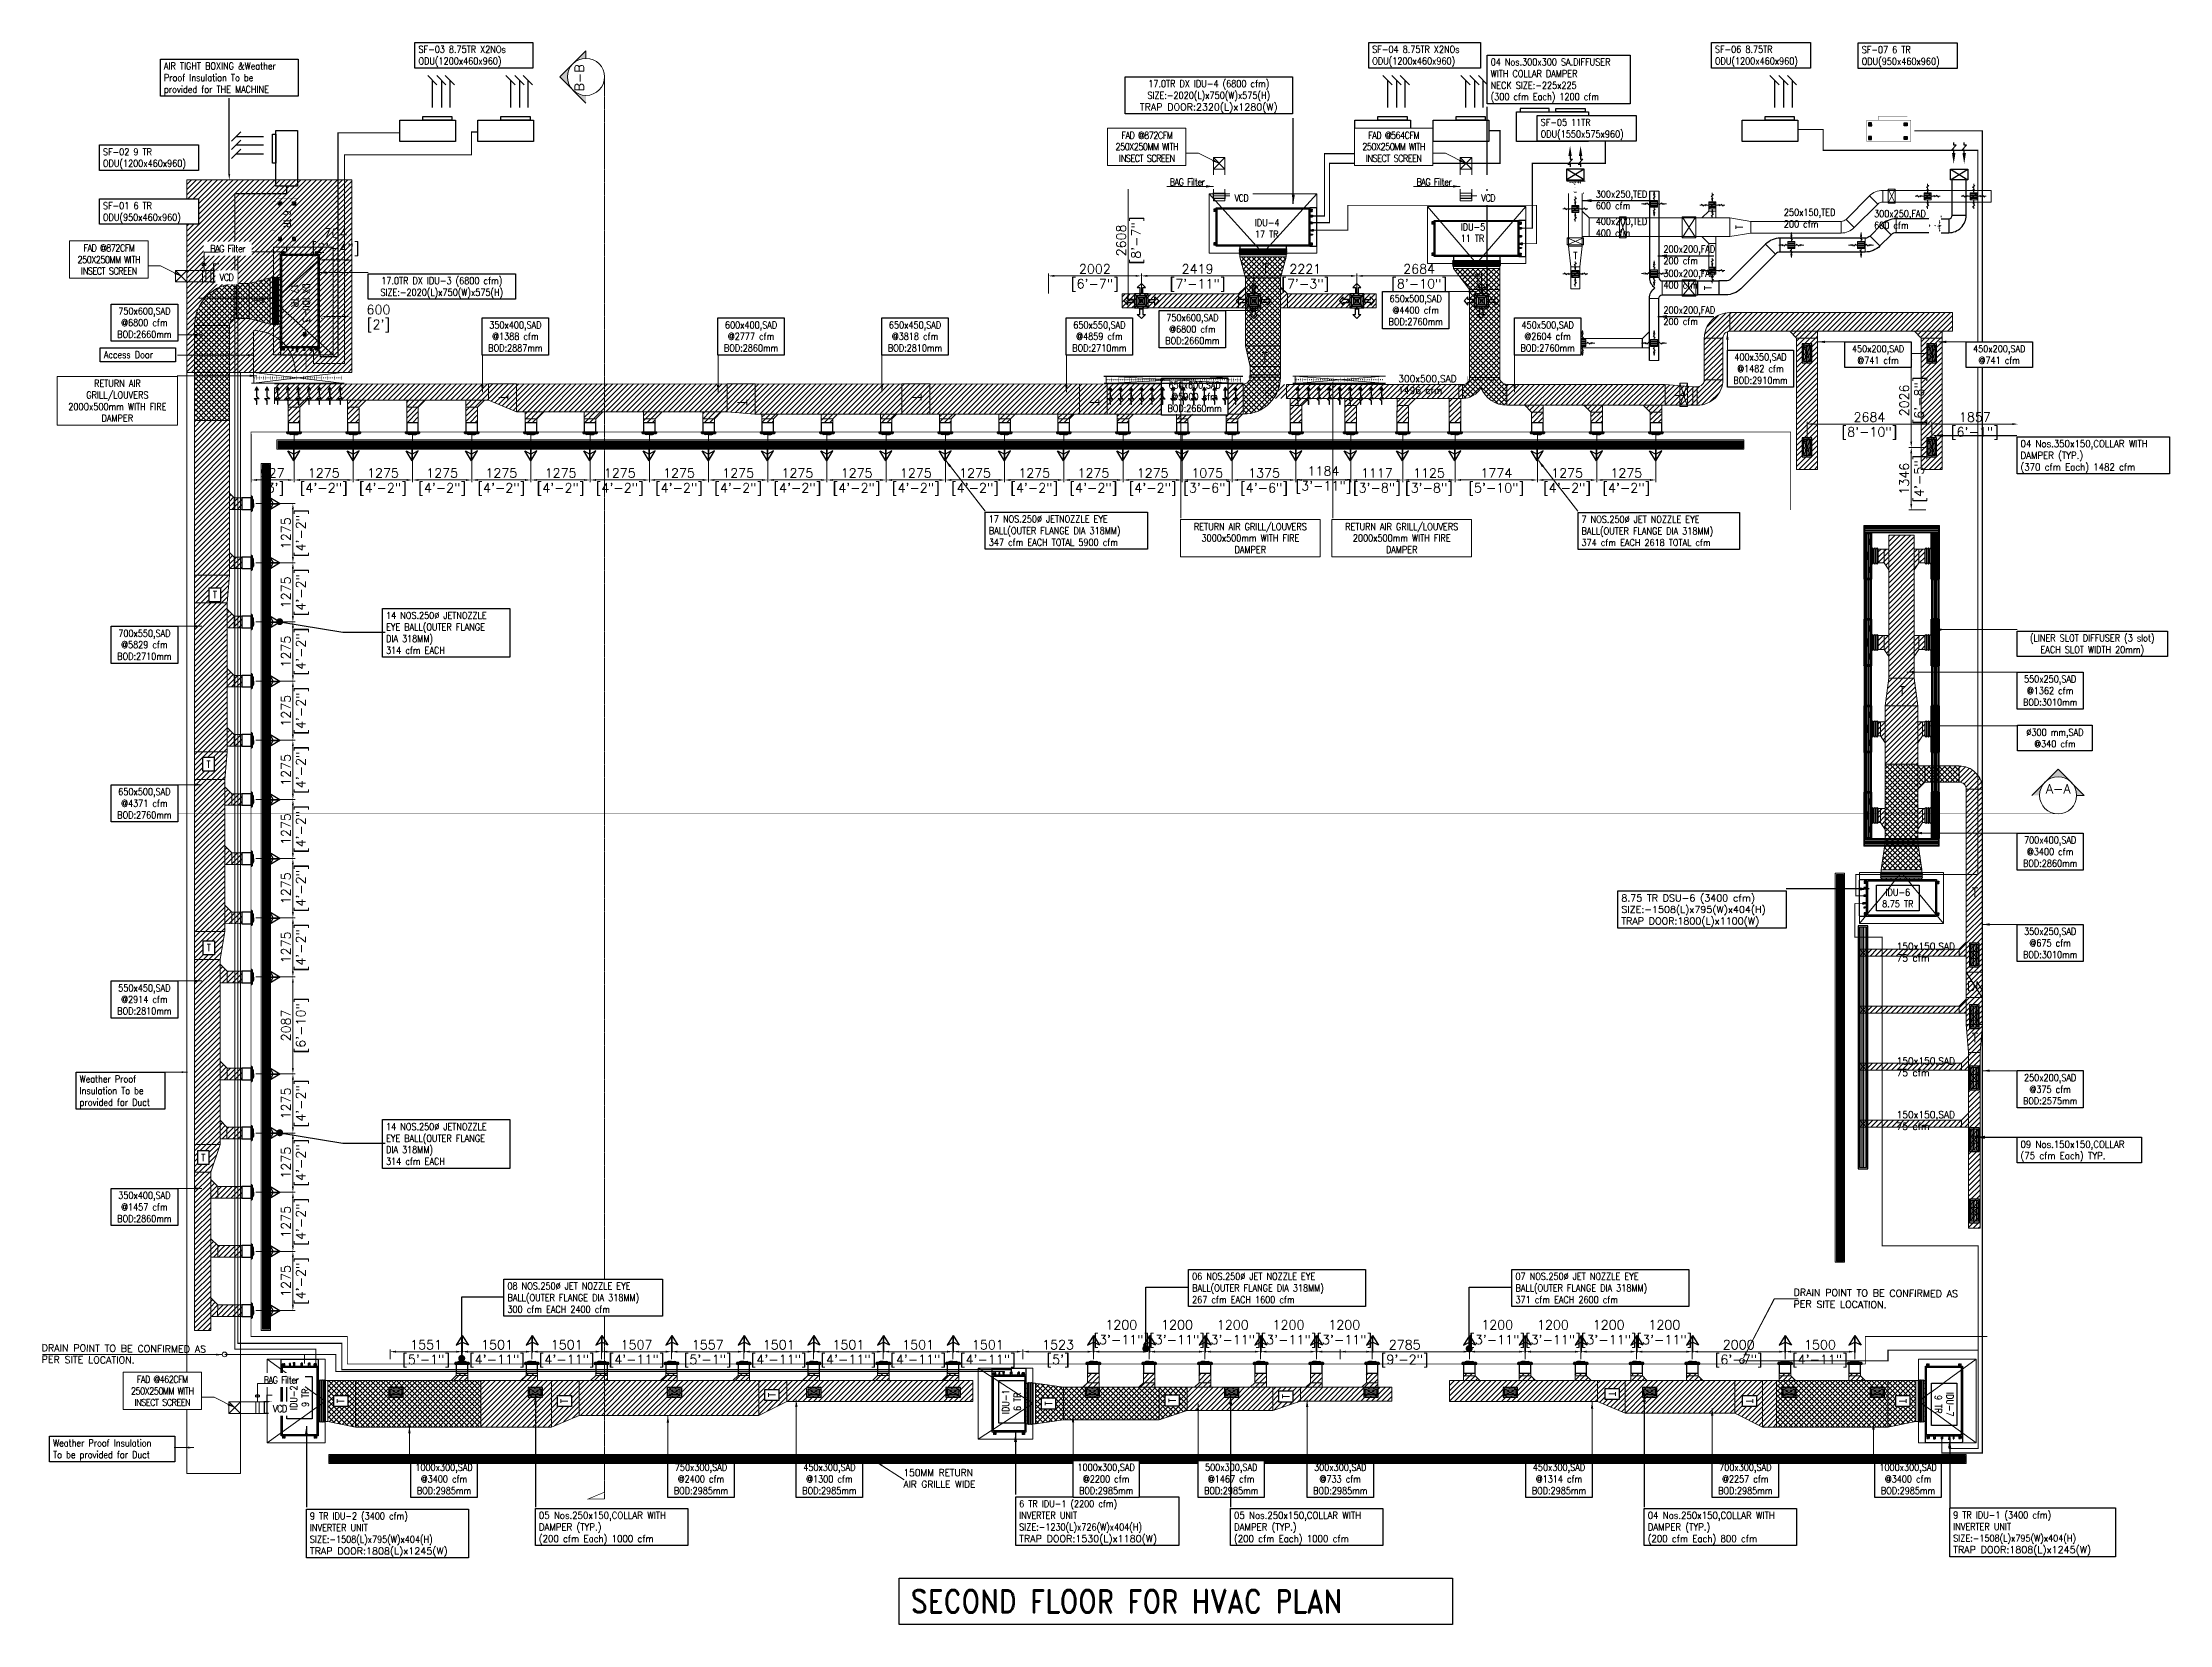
# Model space of a CAD drawing. Header units: millimetres. Extents: x -330573 to 5697, y 22061 to 198972.
# Drawn here: x -116451 to -70650, y 164887 to 198972 of the extents above; entities that cross this region are included whole.
import ezdxf

# ---------------------------------------------------------------- set-up
doc = ezdxf.new("R2010")
doc.units = ezdxf.units.MM
doc.linetypes.add('CENTER', pattern=[2, 1.25, -0.25, 0.25, -0.25])
doc.linetypes.add('HIDDEN', pattern=[0.375, 0.25, -0.125])
for name, color, linetype, lineweight in [('-S-RUBBER PAD', 8, 'Continuous', 0), ('MECH. EQUIPMENT', 8, 'Continuous', 0), ('QT-AC-FLEXIBLE', 8, 'Continuous', 0), ('VL INSULATION', 8, 'Continuous', 18), ('VL-AC- DRAIN', 42, 'Continuous', 5), ('VL-AC- SECTION', 7, 'Continuous', 18), ('VL-AC-ACCOUSTIC INSULATION', 32, 'Continuous', 25), ('VL-AC-DAMPERS', 5, 'Continuous', 18), ('VL-AC-DIM', 20, 'Continuous', 25), ('VL-AC-EA_TOILET', 1, 'Continuous', 18), ('VL-AC-EA_TOILET_TEXT_50', 7, 'Continuous', 18), ('VL-AC-EAT', 141, 'Continuous', 18), ('VL-AC-EQUIPMENT', 5, 'Continuous', 25), ('VL-AC-EQUIPMENT TEXT', 7, 'Continuous', 25), ('VL-AC-FA', 3, 'Continuous', 18), ('VL-AC-FA_TEXT_50', 7, 'Continuous', 18), ('VL-AC-FAT', 3, 'Continuous', 18), ('VL-AC-FLEX', 33, 'Continuous', 5), ('VL-AC-RA_TEXT_50', 7, 'Continuous', 18), ('VL-AC-RAT', 1, 'Continuous', 5), ('VL-AC-SA', 6, 'Continuous', 5), ('VL-AC-SA_TEXT_50', 7, 'Continuous', 25), ('VL-AC-SAT', 72, 'Continuous', 25), ('VL-AC-UNIT TRAP DOOR', 40, 'Continuous', 18), ('VL-AC-VRF PIPE', 152, 'Continuous', 30), ('VL-AC-WALL CUTOUT', 7, 'Continuous', 18), ('VL-FC', 21, 'Continuous', 18)]:
    doc.layers.add(name, color=color, linetype=linetype, lineweight=lineweight)
doc.layers.add('HVAC Machine', color=5, linetype='Continuous')
doc.layers.add('HVAC SAD', color=6, linetype='Continuous')
doc.styles.add('50', font='arial.ttf', dxfattribs={"height": 75})
doc.styles.add('ARIAL', font='times.ttf')
doc.styles.add('Romand-2', font='romand.shx', dxfattribs={"height": 2})
doc.styles.add('ROMANS', font='romans.shx', dxfattribs={"height": 200})
doc.styles.get("Standard").update_dxf_attribs({"font": 'arial.ttf'})
doc.styles.add('style1', font='times.ttf', dxfattribs={"width": 0.75})
doc.styles.add('VOLTAS - ROMAND', font='romand.shx', dxfattribs={"width": 0.85})
doc.dimstyles.new('Copy of STANDARD', dxfattribs={"dimtxt": 0.23, "dimasz": 0.1, "dimexe": 0.03, "dimexo": 0.03, "dimgap": 0.1, "dimtad": 0, "dimzin": 9, "dimdsep": 46, "dimtxsty": 'Standard', "dimblk1": 'OBLIQUE', "dimblk2": 'OBLIQUE', "dimsah": 1, "dimcen": 0, "dimdle": 0.1, "dimclrd": 256, "dimclre": 256, "dimclrt": 256, "dimazin": 0, "dimtm": 1e-09, "dimtfac": 0.15, "dimtofl": 0, "dimtmove": 2, "dimatfit": 3, "dimldrblk": 'OBLIQUE', "dimfxl": 1, "dimtolj": 1, "dimtzin": 0, "dimlwd": -1, "dimlwe": -1, "dimarcsym": 0})
doc.dimstyles.new('Creer 1-100 FT', dxfattribs={"dimscale": 100, "dimtxt": 2, "dimasz": 1.5, "dimexe": 0.75, "dimexo": 0.75, "dimgap": 0.5, "dimtad": 1, "dimdec": 0, "dimzin": 1, "dimtxsty": 'style1', "dimblk": 'OBLIQUE', "dimcen": 0, "dimdle": 0.75, "dimclrd": 7, "dimclre": 7, "dimclrt": 6, "dimadec": 0, "dimazin": 0, "dimtfac": 1, "dimtdec": 0, "dimtmove": 2, "dimatfit": 3, "dimfxl": 1, "dimfrac": 2, "dimtolj": 1, "dimtzin": 1, "dimlwd": 25, "dimlwe": 25, "dimarcsym": 1})
doc.dimstyles.new('Dim50', dxfattribs={"dimtxt": 75, "dimasz": 75, "dimexe": 50, "dimexo": 50, "dimgap": 0.09, "dimtad": 0, "dimdec": 0, "dimzin": 0, "dimdsep": 46, "dimtxsty": '50', "dimblk": 'ARCHTICK', "dimcen": 0.09, "dimdle": 50, "dimclrd": 8, "dimclre": 8, "dimclrt": 2, "dimadec": 0, "dimazin": 0, "dimtfac": 1, "dimtdec": 0, "dimtofl": 0, "dimtmove": 0, "dimatfit": 3, "dimldrblk": 'DOT', "dimfxl": 1, "dimtolj": 1, "dimtzin": 0, "dimlwe": -1, "dimarcsym": 0})
doc.dimstyles.new('VL_DIM', dxfattribs={"dimscale": 1.25, "dimtxt": 200, "dimasz": 125, "dimexe": 50, "dimexo": 50, "dimgap": 50, "dimtad": 1, "dimdec": 0, "dimrnd": 1, "dimzin": 9, "dimdsep": 46, "dimtxsty": 'ROMANS', "dimcen": 0.09, "dimdle": 35, "dimclrd": 7, "dimclre": 7, "dimclrt": 7, "dimadec": 0, "dimazin": 0, "dimtfac": 1, "dimtdec": 0, "dimtmove": 2, "dimatfit": 3, "dimfxl": 1, "dimtolj": 1, "dimtzin": 0, "dimlwd": 15, "dimlwe": 15, "dimarcsym": 1})
doc.dimstyles.new('VOLTAS', dxfattribs={"dimscale": 100, "dimtxt": 2, "dimasz": 2, "dimexe": 0.5, "dimexo": 0.5, "dimgap": 0.5, "dimtad": 1, "dimdec": 0, "dimzin": 12, "dimdsep": 46, "dimtxsty": 'ROMANS', "dimcen": 10, "dimdle": 100, "dimclrd": 7, "dimclre": 7, "dimclrt": 7, "dimadec": 0, "dimazin": 0, "dimtfac": 1, "dimtdec": 0, "dimtmove": 1, "dimatfit": 3, "dimfxl": 0.18, "dimtolj": 1, "dimtzin": 0, "dimarcsym": 2})
pattern_1 = [(45, (-1.31, 64006.3), (-56.1266, 56.1266), [])]
pattern_2 = [(45, (-1.31, 64006.3), (-56.1266, 56.1266), []), (135, (-1.31, 64006.3), (-56.1266, -56.1266), [])]

msp = doc.modelspace()

# ---------------------------------------------------------------- texts
at = {"layer": 'VL-AC- DRAIN', "color": 1, "ltscale": 0.5, "char_height": 150, "width": 3891.468, "attachment_point": 7, "rotation": 359.5157, "style": 'ARIAL'}
for insert in [(-78747.2, 171717.9), (-78745.9, 171717.9), (-116472.9, 170523.6)]:
    msp.add_mtext('{\\Fromand|c0;DRAIN POINT TO BE CONFIRMED AS PER SITE LOCATION.}', dxfattribs=dict(at, insert=insert))
at = {"layer": 'VL-AC-EQUIPMENT TEXT', "insert": (-111114.7, 194993.3), "char_height": 150, "attachment_point": 3, "rotation": 270.01661, "style": 'VOLTAS - ROMAND'}
msp.add_mtext_dynamic_manual_height_columns('{\\Fromand|c0;\\T0.9;\\C7;6 TR }', width=2956.851, gutter_width=20, heights=[0], dxfattribs=at)
at = {"layer": 'VL-AC-EQUIPMENT TEXT', "char_height": 150, "attachment_point": 1, "style": 'VOLTAS - ROMAND'}
for s, insert, width in [('\\pxql;IDU-4\\P17 TR{\\H1.2x; }', (-90344.5, 195168.5, 0), 578.286), ('IDU-5\\P\\pxql;11 TR{\\H1.2x; \\P\\pq*;\\P\\H0.83333x; }', (-85912.9, 195075.2, 0), 844.685)]:
    msp.add_mtext(s, dxfattribs=dict(at, insert=insert, width=width))
at = {"layer": 'VL-AC-EQUIPMENT TEXT', "insert": (-110694.5, 193779.8), "char_height": 150, "width": 948.643, "attachment_point": 1, "rotation": 270, "style": 'VOLTAS - ROMAND'}
msp.add_mtext('DX IDU-3\\P\\pxql;17 TR{\\H1.2x; \\P\\pq*;\\P} ', dxfattribs=at)
at = {"layer": 'VL-AC-FA_TEXT_50', "char_height": 150, "width": 1070.367, "attachment_point": 1, "style": 'VOLTAS - ROMAND'}
for s, insert in [('300x250,FAD\\P600 cfm ', (-77009.4, 195361.6, 0)), ('200x200,FAD\\P200 cfm ', (-81546.3, 194595.6, 0)), ('300x200,FAD\\P400 cfm ', (-81546.3, 194071.1, 0)), ('200x200,FAD\\P200 cfm ', (-81546.3, 193286.6, 0))]:
    msp.add_mtext(s, dxfattribs=dict(at, insert=insert))
at = {"layer": 'VL-AC-FA_TEXT_50', "insert": (-80661.1, 193641.1, 0), "char_height": 150, "width": 92.571, "attachment_point": 1, "rotation": 90, "style": 'VOLTAS - ROMAND'}
msp.add_mtext('T', dxfattribs=at)
at = {"layer": 'VL-AC-RA_TEXT_50', "char_height": 150, "attachment_point": 1, "style": 'VOLTAS - ROMAND'}
for s, insert, width in [('300x250,TED\\P600 cfm ', (-83003.7, 195780.3), 1964.598), ('400x200,TED\\P400 cfm ', (-83003.7, 195191.9), 1964.598), ('250x150,TED\\P200 cfm ', (-78952.3, 195390.3), 1964.598), ('T', (-83485.3, 194456.8, 0), 92.571)]:
    msp.add_mtext(s, dxfattribs=dict(at, insert=insert, width=width))
at = {"layer": 'VL-AC-RA_TEXT_50', "insert": (-79987.1, 194951, 0), "char_height": 150, "width": 92.571, "attachment_point": 1, "rotation": 90, "style": 'VOLTAS - ROMAND'}
msp.add_mtext('T', dxfattribs=at)
at = {"layer": 'VL-AC-SA_TEXT_50', "attachment_point": 5, "style": 'VOLTAS - ROMAND', "bg_fill": 19, "box_fill_scale": 1.5, "bg_fill_color": 256, "bg_fill_transparency": 0}
for s, insert, char_height, width in [('\\pxql;AIR TIGHT BOXING &Weather Proof Insulation To be provided for THE MACHINE', (-112430.8, 198190, 0), 150, 2812.571), ('\\pxql;17 NOS.250∅ JETNOZZLE EYE BALL(OUTER FLANGE DIA 318MM)  \\P347 cfm EACH TOTAL 5900 cfm', (-94404.8, 188455.8), 150, 3339.942), ('\\pxql;7 NOS.250∅ JET NOZZLE EYE BALL(OUTER FLANGE DIA 318MM)  \\P374 cfm EACH 2618 TOTAL cfm', (-81646.4, 188449.5), 150, 3329.776), ('\\pxql;14 NOS.250∅ JETNOZZLE EYE BALL(OUTER FLANGE DIA 318MM)  \\P314 cfm EACH', (-107757.7, 186251.8, 0), 150, 2593.364), ('\\pxql;Weather Proof Insulation To be provided for Duct', (-114775, 176362, 0), 150, 1757.274), ('\\pxql;14 NOS.250∅ JETNOZZLE EYE BALL(OUTER FLANGE DIA 318MM)  \\P314 cfm EACH', (-107757.7, 175239.5, 0), 150, 2593.364), ('\\pxql;Weather Proof Insulation To be provided for Duct', (-114951.4, 168644.1, 0), 150, 2543.026), ('\\pxql;SECOND FLOOR FOR HVAC PLAN', (-92046.1, 165386.9), 500, 11417.128)]:
    msp.add_mtext(s, dxfattribs=dict(at, insert=insert, char_height=char_height, width=width))
at = {"layer": 'VL-AC-SA_TEXT_50'}
for s, insert, char_height, width, attachment_point, style in [('\\pxql;{\\Fromand|c0;T}', (-90113.7, 194106.4, -25331.5), 200, 144.857, 5, 'ROMANS'), ('\\pxql;{\\Fromand|c0;T}', (-85540.7, 193882.3, -25331.5), 200, 144.857, 5, 'ROMANS'), ('\\pxql;{\\Fromand|c0;T}', (-90126, 192192.3, -25331.5), 200, 144.857, 5, 'ROMANS'), ('\\pxql;{\\W0.95;300x500,SAD\\P1496 cfm}', (-87258, 191805.9, 166161.6), 150, 1964.598, 1, 'VOLTAS - ROMAND'), ('\\pxql;{\\Fromand|c0;T}', (-76400.2, 184996.5, -25331.5), 200, 144.857, 5, 'ROMANS'), ('\\pxql;{\\Fromand|c0;T}', (-74833.4, 180662, -25331.5), 200, 144.857, 5, 'ROMANS'), ('\\pxql;{\\W0.95;150x150,SAD\\P75 cfm}', (-76524.9, 179571.6, 166161.6), 150, 1964.598, 1, 'VOLTAS - ROMAND'), ('\\pxql;{\\Fromand|c0;DN}', (-74937.5, 178637.6, -25331.5), 200, 144.857, 5, 'ROMANS'), ('\\pxql;{\\Fromand|c0;T}', (-74833.4, 177530.9, -25331.5), 200, 144.857, 5, 'ROMANS'), ('\\pxql;{\\W0.95;150x150,SAD\\P75 cfm}', (-76524.9, 177102.2, 166161.6), 150, 1964.598, 1, 'VOLTAS - ROMAND'), ('\\pxql;{\\W0.95;150x150,SAD\\P75 cfm}', (-76524.9, 175947.6, 166161.6), 150, 1964.598, 1, 'VOLTAS - ROMAND'), ('\\pxql;{\\W0.95;150MM RETURN AIR GRILLE WIDE}', (-97911.8, 168235.3, 166161.6), 150, 1964.598, 1, 'VOLTAS - ROMAND')]:
    msp.add_mtext(s, dxfattribs=dict(at, insert=insert, char_height=char_height, width=width, attachment_point=attachment_point, style=style))
at = {"layer": 'VL-AC-SA_TEXT_50', "char_height": 200, "width": 144.857, "attachment_point": 5, "rotation": 270, "style": 'ROMANS'}
for insert in [(-111800.2, 193417.6, -25331.5), (-106528.4, 191321.4, -25331.5), (-101387.9, 191211.9, -25331.5), (-97627.3, 191321.1, -25331.5), (-93805.7, 191211.9, -25331.5), (-81192.9, 191363.1, -25331.5)]:
    msp.add_mtext('\\pxql;{\\Fromand|c0;T}', dxfattribs=dict(at, insert=insert))

# ---------------------------------------------------------------- blocks, each defined once
blk = doc.blocks.new('_Oblique')
at = {"color": 0, "linetype": 'ByBlock', "lineweight": -2}
blk.add_line((-0.5, -0.5), (0.5, 0.5), dxfattribs=at)
blk = doc.blocks.new('*U52')
at = {"color": 252, "lineweight": 9}
for p, q in [((783227, 311825), (783227, 317006)), ((783257, 311825), (783257, 317006)), ((783287, 311825), (783287, 317006)), ((783317, 311825), (783317, 317006))]:
    blk.add_line(p, q, dxfattribs=at)
at = {"layer": 'VL-AC-SAT'}
blk.add_lwpolyline([(783167, 311795), (783377, 311795), (783377, 317036), (783167, 317036)], close=True, dxfattribs=at)
at = {"layer": 'VL-AC-SAT', "lineweight": 20}
blk.add_lwpolyline([(783197, 311825), (783347, 311825), (783347, 317006), (783197, 317006)], close=True, dxfattribs=at)
blk = doc.blocks.new('A$C6C724B98')
at = {"layer": 'VL-AC- SECTION'}
h = blk.add_hatch(color=256, dxfattribs=at)
h.dxf.hatch_style = 1
edge = h.paths.add_edge_path()
edge.add_line((6578, 27026), (6578, 27192))
edge.add_ellipse((6578, 27590), major_axis=(398, 21), ratio=1, start_angle=222.0266, end_angle=267.0266, ccw=False)
edge.add_line((6296, 27308), (6578, 27026))
edge = h.paths.add_edge_path()
edge.add_ellipse((6578, 27590), major_axis=(399, 0), ratio=1, start_angle=134.9999, end_angle=224.9999, ccw=False)
edge.add_line((6296, 27872), (6015, 27590))
edge.add_line((6015, 27590), (6296, 27308))
edge = h.paths.add_edge_path()
edge.add_line((6578, 27989), (6578, 28154))
edge.add_line((6578, 28154), (6296, 27872))
edge.add_ellipse((6578, 27590), major_axis=(391, -80), ratio=1, start_angle=101.5785, end_angle=146.5785, ccw=False)
h = blk.add_hatch(color=256, dxfattribs=at)
h.dxf.hatch_style = 1
edge = h.paths.add_edge_path()
edge.add_line((37715, 12110), (37881, 12110))
edge.add_ellipse((38279, 12110), major_axis=(21, -398), ratio=1, start_angle=222.0266, end_angle=267.0266, ccw=False)
edge.add_line((37997, 12392), (37715, 12110))
edge = h.paths.add_edge_path()
edge.add_ellipse((38279, 12110), major_axis=(0, -399), ratio=1, start_angle=134.9999, end_angle=224.9999, ccw=False)
edge.add_line((38561, 12392), (38279, 12673))
edge.add_line((38279, 12673), (37997, 12392))
edge = h.paths.add_edge_path()
edge.add_line((38678, 12110), (38843, 12110))
edge.add_line((38843, 12110), (38561, 12392))
edge.add_ellipse((38279, 12110), major_axis=(-80, -391), ratio=1, start_angle=101.5785, end_angle=146.5785, ccw=False)
at = {"layer": 'VL-AC- SECTION', "linetype": 'CENTER', "lineweight": 0, "ltscale": 10}
blk.add_line((6977, -3049), (6977, 27620), dxfattribs=at)
at = {"layer": 'VL-AC- SECTION'}
for points in [[(6578, 27989), (6578, 28154), (6015, 27590), (6578, 27026)], [(38678, 12110), (38843, 12110), (38279, 12673), (37715, 12110)]]:
    blk.add_lwpolyline(points, dxfattribs=at)
at = {"layer": 'VL-AC- SECTION', "linetype": 'CENTER', "ltscale": 500, "const_width": 13.1}
for points in [[(-3576, 11711), (-3576, 12058), (-3431, 11711)], [(6977, -3049), (6630, -3049), (6977, -2904)]]:
    blk.add_lwpolyline(points, dxfattribs=at)
at = {"layer": 'VL-AC- SECTION', "linetype": 'CENTER', "lineweight": 0, "ltscale": 10, "const_width": 13.1}
blk.add_lwpolyline([(-3576, 12058), (-3576, 11711), (38279, 11711)], dxfattribs=at)
at = {"layer": 'VL-AC- SECTION'}
for centre in [(6578, 27590), (38279, 12110)]:
    blk.add_circle(centre, 399, dxfattribs=at)
at = {"layer": 'VL-AC- SECTION', "insert": (6335, 27859, -2496054), "char_height": 200, "width": 2957.81, "attachment_point": 3, "rotation": 90, "style": 'Romand-2'}
blk.add_mtext('B-B', dxfattribs=at)
at = {"layer": 'VL-AC- SECTION', "insert": (38548, 12353, -2496054), "char_height": 200, "width": 2957.81, "attachment_point": 3, "style": 'Romand-2'}
blk.add_mtext('A-A', dxfattribs=at)
blk = doc.blocks.new('TOI-EX-GRILL')
at = {"linetype": 'Continuous'}
for p, q in [((-6.2, -0.5), (-6.2, 0.5)), ((-3, 2), (3, 2)), ((-3, 1), (3, 1)), ((-3, 0), (3, 0)), ((-0.5, 6.2), (0.5, 6.2)), ((6.2, 0.5), (6.2, -0.5)), ((-3, -1), (3, -1)), ((-3, -2), (3, -2)), ((0.5, -6.2), (-0.5, -6.2))]:
    blk.add_line(p, q, dxfattribs=at)
for points in [[(-6.2, 0), (-7.5, 0), (-7.5, -0.9), (-9.3, 0.9), (-9.3, 0), (-10.8, 0)], [(-6.2, -0.5), (-3, 0), (-6.2, 0.5)], [(0, 6.2), (0, 7.5), (-0.9, 7.5), (0.9, 9.3), (0, 9.3), (0, 10.8)], [(-0.5, 6.2), (0, 3), (0.5, 6.2)], [(6.2, 0.5), (3, 0), (6.2, -0.5)], [(6.2, 0), (7.5, 0), (7.5, 0.9), (9.3, -0.9), (9.3, 0), (10.8, 0)], [(0, -6.2), (0, -7.5), (0.9, -7.5), (-0.9, -9.3), (0, -9.3), (0, -10.8)], [(0.5, -6.2), (0, -3), (-0.5, -6.2)]]:
    blk.add_lwpolyline(points, dxfattribs=at)
blk.add_lwpolyline([(-3, -3), (3, -3), (3, 3), (-3, 3)], close=True, dxfattribs=at)
blk = doc.blocks.new('*U51')
at = {"color": 252, "lineweight": 9}
for p, q in [((783227, 314853), (783227, 315303)), ((783257, 314853), (783257, 315303)), ((783287, 314853), (783287, 315303)), ((783317, 314853), (783317, 315303))]:
    blk.add_line(p, q, dxfattribs=at)
at = {"layer": 'VL-AC-SAT'}
blk.add_lwpolyline([(783167, 314823), (783377, 314823), (783377, 315333), (783167, 315333)], close=True, dxfattribs=at)
at = {"layer": 'VL-AC-SAT', "lineweight": 20}
blk.add_lwpolyline([(783197, 314853), (783347, 314853), (783347, 315303), (783197, 315303)], close=True, dxfattribs=at)
blk = doc.blocks.new('17 TR DSU')
at = {"layer": 'VL-AC-EQUIPMENT'}
for p, q in [((-1010, 376), (-1060, 376)), ((-1060, 376), (-1060, 357)), ((-985, 372), (-1060, 372)), ((-1060, 357), (-1044, 357)), ((-1060, 345), (-1044, 345)), ((-1060, 345), (-1060, 326)), ((-1010, 326), (-1060, 326)), ((-1044, 359), (-1044, 357)), ((-1044, 345), (-1044, 343)), ((-1030, 343), (-1030, 359)), ((-975, 382), (-975, 407)), ((975, 382), (975, 407)), ((985, 372), (1010, 372)), ((1010, 376), (1060, 376)), ((1010, 326), (1060, 326)), ((1014, 251), (1010, 251)), ((1014, 211), (1010, 211)), ((1014, 105), (1010, 105)), ((1014, 65), (1010, 65)), ((1014, 251), (1014, 211)), ((1014, 248), (1044, 247)), ((1014, 214), (1044, 215)), ((1014, 105), (1014, 65)), ((1014, 102), (1044, 102)), ((1014, 69), (1044, 69)), ((1030, 343), (1030, 359)), ((1044, 359), (1044, 357)), ((1060, 357), (1044, 357)), ((1060, 345), (1044, 345)), ((1044, 345), (1044, 343)), ((1044, 247), (1044, 215)), ((1044, 247), (1068, 247)), ((1044, 215), (1068, 215)), ((1044, 102), (1044, 69)), ((1044, 101), (1068, 101)), ((1044, 69), (1068, 69)), ((1060, 376), (1060, 357)), ((1060, 345), (1060, 326)), ((1068, 247), (1068, 215)), ((1068, 101), (1068, 69)), ((-1010, -347), (-1060, -347)), ((-1060, -347), (-1060, -366)), ((-1060, -366), (-1044, -366)), ((-1060, -378), (-1044, -378)), ((-1060, -378), (-1060, -398)), ((-1010, -398), (-1060, -398)), ((-1044, -364), (-1044, -366)), ((-1044, -378), (-1044, -380)), ((-1030, -380), (-1030, -364)), ((-985, -388), (-1010, -388)), ((-975, -398), (-975, -423)), ((975, -398), (975, -423)), ((985, -388), (1010, -388)), ((1010, -68), (1041, -68)), ((1010, -84), (1041, -84)), ((1010, -162), (1034, -162)), ((1010, -172), (1034, -172)), ((1010, -347), (1060, -347)), ((1010, -398), (1060, -398)), ((1030, -380), (1030, -364)), ((1034, -174), (1034, -160)), ((1034, -160), (1048, -160)), ((1034, -174), (1048, -174)), ((1041, -64), (1058, -64)), ((1041, -87), (1041, -64)), ((1041, -87), (1058, -87)), ((1044, -364), (1044, -366)), ((1060, -366), (1044, -366)), ((1060, -378), (1044, -378)), ((1044, -378), (1044, -380)), ((1048, -174), (1048, -160)), ((1048, -161), (1049, -161)), ((1048, -173), (1049, -173)), ((1049, -176), (1049, -158)), ((1049, -158), (1067, -158)), ((1049, -176), (1067, -176)), ((1058, -87), (1058, -64)), ((1058, -65), (1062, -65)), ((1058, -87), (1062, -87)), ((1060, -347), (1060, -366)), ((1060, -378), (1060, -398)), ((1062, -61), (1088, -61)), ((1062, -90), (1062, -61)), ((1062, -90), (1088, -90)), ((1067, -158), (1067, -176)), ((1088, -90), (1088, -61))]:
    blk.add_line(p, q, dxfattribs=at)
at = {"layer": 'VL-AC-EQUIPMENT', "color": 8}
for p, q in [((-500, -423), (-500, -475)), ((500, -423), (500, -475)), ((-500, -475), (500, -475)), ((-500, -500), (500, -500)), ((-500, -525), (500, -525)), ((-500, -550), (500, -550)), ((-500, -575), (500, -575)), ((-500, -600), (500, -600))]:
    blk.add_line(p, q, dxfattribs=at)
at = {"layer": 'VL-AC-EQUIPMENT'}
for points in [[(-1010, -423), (-1010, 407), (1010, 407), (1010, -423)], [(-985, -398), (-985, 382), (985, 382), (985, -398)]]:
    blk.add_lwpolyline(points, close=True, dxfattribs=at)
at = {"layer": 'VL-AC-EQUIPMENT', "flags": 128}
blk.add_lwpolyline([(1010, -423), (1135, -423, 0.414214), (1160, -398), (1160, 382, 0.414214), (1135, 407), (1010, 407)], format="xyb", dxfattribs=at)
at = {"layer": 'VL-AC-EQUIPMENT', "color": 8}
for points in [[(-500, -475), (-515, -487), (-500, -500)], [(-500, -500), (-515, -512), (-500, -525)], [(-500, -525), (-515, -537), (-500, -550)], [(-500, -550), (-515, -562), (-500, -575)], [(-500, -575), (-515, -587), (-500, -600)], [(500, -475), (515, -487), (500, -500)], [(500, -500), (515, -512), (500, -525)], [(500, -525), (515, -537), (500, -550)], [(500, -550), (515, -562), (500, -575)], [(500, -575), (515, -587), (500, -600)]]:
    blk.add_lwpolyline(points, dxfattribs=at)
at = {"layer": 'VL-AC-EQUIPMENT'}
for centre, start, end in [((-1037, 359), 0, 180), ((-1037, 343), 180, 0), ((1037, 359), 0, 180), ((1037, 343), 180, 0), ((-1037, -364), 0, 180), ((-1037, -380), 180, 0), ((1037, -364), 0, 180), ((1037, -380), 180, 0)]:
    blk.add_arc(centre, 7, start, end, dxfattribs=at)
blk = doc.blocks.new('*U48')
for p, q in [((-150, 150), (150, -150)), ((150, 150), (-150, -150))]:
    blk.add_line(p, q)
for points in [[(-376, 0), (-293, -88), (-293, -32), (-170, -32), (-170, 32), (-293, 32), (-293, 88)], [(-150, -150), (150, -150), (150, 150), (-150, 150)], [(0, 376), (88, 293), (32, 293), (32, 170), (-32, 170), (-32, 293), (-88, 293)], [(376, 0), (293, -88), (293, -32), (170, -32), (170, 32), (293, 32), (293, 88)], [(0, -376), (88, -293), (32, -293), (32, -170), (-32, -170), (-32, -293), (-88, -293)]]:
    blk.add_lwpolyline(points, close=True)
at = {"color": 8}
for points in [[(-112, -112), (112, -112), (112, 112), (-112, 112)], [(-75, -75), (75, -75), (75, 75), (-75, 75)], [(-38, -38), (38, -38), (38, 38), (-38, 38)]]:
    blk.add_lwpolyline(points, close=True, dxfattribs=at)
blk = doc.blocks.new('11.0 TR IDU')
at = {"layer": 'VL-AC-EQUIPMENT'}
for p, q in [((82, 910), (82, 960)), ((82, 960), (101, 960)), ((99, 944), (101, 944)), ((115, 930), (99, 930)), ((101, 960), (101, 944)), ((113, 960), (113, 944)), ((113, 960), (132, 960)), ((113, 944), (115, 944)), ((132, 910), (132, 960)), ((202, 914), (203, 944)), ((203, 968), (235, 968)), ((203, 944), (203, 968)), ((203, 944), (235, 944)), ((235, 944), (235, 968)), ((236, 914), (235, 944)), ((375, 944), (408, 944)), ((375, 914), (375, 944)), ((376, 968), (408, 968)), ((376, 944), (376, 968)), ((408, 944), (408, 968)), ((408, 914), (408, 944)), ((538, 962), (538, 988)), ((568, 988), (538, 988)), ((568, 962), (538, 962)), ((542, 958), (542, 962)), ((542, 941), (542, 958)), ((565, 958), (542, 958)), ((565, 941), (542, 941)), ((545, 910), (545, 941)), ((561, 910), (561, 941)), ((564, 958), (564, 962)), ((565, 941), (565, 958)), ((568, 962), (568, 988)), ((635, 967), (653, 967)), ((635, 949), (635, 967)), ((653, 949), (635, 949)), ((651, 948), (637, 948)), ((637, 934), (637, 948)), ((651, 934), (637, 934)), ((638, 948), (638, 949)), ((639, 910), (639, 934)), ((649, 910), (649, 934)), ((650, 948), (650, 949)), ((651, 934), (651, 948)), ((653, 949), (653, 967)), ((755, 910), (755, 960)), ((755, 960), (774, 960)), ((772, 944), (774, 944)), ((788, 930), (772, 930)), ((774, 960), (774, 944)), ((786, 960), (786, 944)), ((786, 960), (805, 960)), ((786, 944), (788, 944)), ((805, 910), (805, 960)), ((70, 875), (50, 875)), ((85, 890), (85, 910)), ((199, 914), (239, 914)), ((199, 914), (199, 910)), ((239, 914), (239, 910)), ((372, 914), (412, 914)), ((372, 914), (372, 910)), ((412, 914), (412, 910)), ((795, 890), (795, 910)), ((810, 875), (830, 875)), ((70, -875), (50, -875)), ((82, -910), (82, -960)), ((85, -890), (85, -910)), ((132, -910), (132, -960)), ((755, -910), (755, -960)), ((795, -890), (795, -910)), ((805, -910), (805, -960)), ((810, -875), (830, -875)), ((82, -960), (101, -960)), ((115, -930), (99, -930)), ((99, -944), (101, -944)), ((101, -960), (101, -944)), ((113, -960), (113, -944)), ((113, -944), (115, -944)), ((113, -960), (132, -960)), ((755, -960), (774, -960)), ((788, -930), (772, -930)), ((772, -944), (774, -944)), ((774, -960), (774, -944)), ((786, -960), (786, -944)), ((786, -944), (788, -944)), ((786, -960), (805, -960))]:
    blk.add_line(p, q, dxfattribs=at)
at = {"layer": 'VL-AC-EQUIPMENT', "color": 8}
for p, q in [((830, 500), (912, 500)), ((912, -500), (912, 500)), ((937, -500), (937, 500)), ((962, -500), (962, 500)), ((987, -500), (987, 500)), ((1012, -500), (1012, 500)), ((1037, -500), (1037, 500)), ((830, -500), (912, -500))]:
    blk.add_line(p, q, dxfattribs=at)
at = {"layer": 'VL-AC-EQUIPMENT', "flags": 128}
blk.add_lwpolyline([(830, 910), (830, 1035, 0.414214), (805, 1060), (75, 1060, 0.414214), (50, 1035), (50, 910)], format="xyb", dxfattribs=at)
at = {"layer": 'VL-AC-EQUIPMENT'}
for points in [[(830, -910), (50, -910), (50, 910), (830, 910)], [(810, -890), (70, -890), (70, 890), (810, 890)]]:
    blk.add_lwpolyline(points, close=True, dxfattribs=at)
at = {"layer": 'VL-AC-EQUIPMENT', "color": 8}
for points in [[(912, 500), (925, 515), (937, 500)], [(937, 500), (950, 515), (962, 500)], [(962, 500), (975, 515), (987, 500)], [(987, 500), (1000, 515), (1012, 500)], [(1012, 500), (1025, 515), (1037, 500)], [(912, -500), (925, -515), (937, -500)], [(937, -500), (950, -515), (962, -500)], [(962, -500), (975, -515), (987, -500)], [(987, -500), (1000, -515), (1012, -500)], [(1012, -500), (1025, -515), (1037, -500)]]:
    blk.add_lwpolyline(points, dxfattribs=at)
at = {"layer": 'VL-AC-EQUIPMENT'}
for centre, start, end in [((99, 937), 90, 270), ((115, 937), 270, 90), ((772, 937), 90, 270), ((788, 937), 270, 90), ((99, -937), 90, 270), ((115, -937), 270, 90), ((772, -937), 90, 270), ((788, -937), 270, 90)]:
    blk.add_arc(centre, 7, start, end, dxfattribs=at)
blk = doc.blocks.new('TOI-FA-GRILL')
at = {"layer": 'VL-AC-FAT', "linetype": 'ByBlock', "lineweight": 0}
for p, q in [((-189, -13), (-189, 13)), ((-13, 189), (13, 189)), ((189, -13), (189, 13)), ((13, -189), (-13, -189))]:
    blk.add_line(p, q, dxfattribs=at)
at = {"layer": 'VL-AC-FAT', "color": 8, "linetype": 'ByBlock', "lineweight": 0}
for p, q in [((-75, 50), (75, 50)), ((-75, 25), (75, 25)), ((-75, 0), (75, 0)), ((-75, -25), (75, -25)), ((-75, -50), (75, -50))]:
    blk.add_line(p, q, dxfattribs=at)
at = {"layer": 'VL-AC-FAT', "linetype": 'ByBlock', "lineweight": 0}
for points in [[(-189, -13), (-269, 0), (-189, 13)], [(-189, 0), (-157, 0), (-157, -23), (-112, 23), (-112, 0), (-75, 0)], [(0, 189), (0, 157), (-23, 157), (23, 112), (0, 112), (0, 75)], [(-13, 189), (0, 269), (13, 189)], [(189, 0), (157, 0), (157, -23), (112, 23), (112, 0), (75, 0)], [(189, -13), (269, 0), (189, 13)], [(0, -189), (0, -157), (23, -157), (-23, -112), (0, -112), (0, -75)], [(13, -189), (0, -269), (-13, -189)]]:
    blk.add_lwpolyline(points, dxfattribs=at)
blk.add_lwpolyline([(-75, -75), (75, -75), (75, 75), (-75, 75)], close=True, dxfattribs=at)
blk = doc.blocks.new('*U280')
at = {"color": 252, "lineweight": 9}
for p, q in [((783227, 315086), (783227, 315436)), ((783257, 315086), (783257, 315436)), ((783287, 315086), (783287, 315436)), ((783317, 315086), (783317, 315436))]:
    blk.add_line(p, q, dxfattribs=at)
at = {"layer": 'VL-AC-SAT'}
blk.add_lwpolyline([(783167, 315056), (783377, 315056), (783377, 315466), (783167, 315466)], close=True, dxfattribs=at)
at = {"layer": 'VL-AC-SAT', "lineweight": 20}
blk.add_lwpolyline([(783197, 315086), (783347, 315086), (783347, 315436), (783197, 315436)], close=True, dxfattribs=at)
blk = doc.blocks.new('VL EQUIPMENT')
at = {"layer": 'MECH. EQUIPMENT'}
for p, q in [((12041, 41995), (12073, 41995)), ((12073, 41115), (12073, 41995)), ((12098, 41115), (12098, 41995)), ((12123, 41115), (12123, 41995)), ((12148, 41115), (12148, 41995)), ((12173, 41115), (12173, 41995)), ((12198, 41115), (12198, 41995)), ((12041, 41115), (12073, 41115))]:
    blk.add_line(p, q, dxfattribs=at)
for points in [[(12073, 41995), (12085, 42010), (12098, 41995)], [(12098, 41995), (12110, 42010), (12123, 41995)], [(12123, 41995), (12135, 42010), (12148, 41995)], [(12148, 41995), (12160, 42010), (12173, 41995)], [(12173, 41995), (12185, 42010), (12198, 41995)], [(12073, 41115), (12085, 41100), (12098, 41115)], [(12098, 41115), (12110, 41100), (12123, 41115)], [(12123, 41115), (12135, 41100), (12148, 41115)], [(12148, 41115), (12160, 41100), (12173, 41115)], [(12173, 41115), (12185, 41100), (12198, 41115)]]:
    blk.add_lwpolyline(points, dxfattribs=at)
for centre in [(12061, 41988), (12061, 41928), (12061, 41828), (12061, 41728), (12061, 41628), (12061, 41528), (12061, 41428), (12061, 41328), (12061, 41228), (12061, 41126)]:
    blk.add_circle(centre, 1.45, dxfattribs=at)
at = {"layer": 'VL-AC-EQUIPMENT'}
for p, q in [((11271, 42269), (11246, 42269)), ((11290, 42359), (11271, 42359)), ((11271, 42309), (11271, 42359)), ((11286, 42284), (11286, 42309)), ((11288, 42343), (11290, 42343)), ((11304, 42329), (11288, 42329)), ((11290, 42359), (11290, 42343)), ((11321, 42359), (11302, 42359)), ((11302, 42359), (11302, 42343)), ((11302, 42343), (11304, 42343)), ((11321, 42309), (11321, 42359)), ((11959, 42309), (11959, 42359)), ((11978, 42359), (11959, 42359)), ((11976, 42343), (11978, 42343)), ((11992, 42329), (11976, 42329)), ((11978, 42359), (11978, 42343)), ((12009, 42359), (11990, 42359)), ((11990, 42359), (11990, 42343)), ((11990, 42343), (11992, 42343)), ((12001, 42284), (12001, 42309)), ((12009, 42309), (12009, 42359)), ((12016, 42269), (12041, 42269)), ((11271, 40841), (11246, 40841)), ((11271, 40801), (11271, 40751)), ((11286, 40826), (11286, 40801)), ((11288, 40781), (11304, 40781)), ((11290, 40767), (11288, 40767)), ((11290, 40751), (11290, 40767)), ((11302, 40751), (11302, 40767)), ((11321, 40801), (11321, 40751)), ((11431, 40778), (11445, 40778)), ((11431, 40778), (11431, 40764)), ((11431, 40764), (11445, 40764)), ((11432, 40764), (11432, 40762)), ((11433, 40801), (11433, 40778)), ((11442, 40767), (11440, 40767)), ((11443, 40801), (11443, 40778)), ((11444, 40764), (11444, 40762)), ((11445, 40778), (11445, 40764)), ((11517, 40771), (11517, 40754)), ((11517, 40771), (11540, 40771)), ((11521, 40801), (11521, 40771)), ((11537, 40801), (11537, 40771)), ((11540, 40771), (11540, 40754)), ((11673, 40801), (11674, 40768)), ((11706, 40768), (11674, 40768)), ((11674, 40768), (11674, 40743)), ((11707, 40801), (11706, 40768)), ((11706, 40768), (11706, 40743)), ((11834, 40801), (11835, 40768)), ((11867, 40768), (11835, 40768)), ((11835, 40768), (11835, 40743)), ((11868, 40801), (11867, 40768)), ((11867, 40768), (11867, 40743)), ((11959, 40801), (11959, 40751)), ((11976, 40781), (11992, 40781)), ((11978, 40767), (11976, 40767)), ((11978, 40751), (11978, 40767)), ((11990, 40751), (11990, 40767)), ((11992, 40767), (11990, 40767)), ((12001, 40826), (12001, 40801)), ((12009, 40801), (12009, 40751)), ((12016, 40841), (12041, 40841)), ((11290, 40751), (11271, 40751)), ((11321, 40751), (11302, 40751)), ((11428, 40762), (11447, 40762)), ((11428, 40762), (11428, 40744)), ((11447, 40744), (11428, 40744)), ((11447, 40762), (11447, 40744)), ((11514, 40749), (11514, 40723)), ((11514, 40749), (11543, 40749)), ((11514, 40723), (11543, 40723)), ((11517, 40754), (11540, 40754)), ((11518, 40754), (11518, 40749)), ((11540, 40754), (11540, 40749)), ((11543, 40749), (11543, 40723)), ((11706, 40743), (11674, 40743)), ((11867, 40743), (11835, 40743)), ((11978, 40751), (11959, 40751)), ((12009, 40751), (11990, 40751))]:
    blk.add_line(p, q, dxfattribs=at)
at = {"layer": 'VL-AC-EQUIPMENT', "flags": 128}
for points in [[(12041, 42309), (11246, 42309), (11246, 40801), (12041, 40801)], [(12016, 42284), (11271, 42284), (11271, 40826), (12016, 40826)]]:
    blk.add_lwpolyline(points, close=True, dxfattribs=at)
blk.add_lwpolyline([(11246, 40801), (11246, 40676, 0.414214), (11271, 40651), (12016, 40651, 0.414214), (12041, 40676), (12041, 40801)], format="xyb", dxfattribs=at)
at = {"layer": 'VL-AC-EQUIPMENT'}
for centre, start, end in [((11288, 42336), 90, 270), ((11304, 42336), 270, 90), ((11976, 42336), 90, 270), ((11992, 42336), 270, 90), ((11288, 40774), 90, 270), ((11304, 40774), 270, 90), ((11976, 40774), 90, 270), ((11992, 40774), 270, 90)]:
    blk.add_arc(centre, 7, start, end, dxfattribs=at)
blk = doc.blocks.new('*U105')
at = {"color": 8}
for p, q in [((30, 66), (31571, 66)), ((30, 54), (31571, 54)), ((30, 42), (31571, 42)), ((30, 30), (31571, 30)), ((30, 18), (31571, 18)), ((30, 6), (31571, 6)), ((30, -6), (31571, -6)), ((30, -18), (31571, -18)), ((30, -30), (31571, -30)), ((30, -42), (31571, -42)), ((30, -54), (31571, -54))]:
    blk.add_line(p, q, dxfattribs=at)
for points in [[(5, 105), (5, -95), (31596, -95), (31596, 105)], [(30, 80), (30, -70), (31571, -70), (31571, 80)]]:
    blk.add_lwpolyline(points, close=True)
blk = doc.blocks.new('*U106')
at = {"color": 8}
for p, q in [((30, 66), (18658, 66)), ((30, 54), (18658, 54)), ((30, 42), (18658, 42)), ((30, 30), (18658, 30)), ((30, 18), (18658, 18)), ((30, 6), (18658, 6)), ((30, -6), (18658, -6)), ((30, -18), (18658, -18)), ((30, -30), (18658, -30)), ((30, -42), (18658, -42)), ((30, -54), (18658, -54))]:
    blk.add_line(p, q, dxfattribs=at)
for points in [[(5, 105), (5, -95), (18684, -95), (18684, 105)], [(30, 80), (30, -70), (18659, -70), (18658, 80)]]:
    blk.add_lwpolyline(points, close=True)
blk = doc.blocks.new('*U107')
at = {"color": 8}
for p, q in [((30, 66), (8362, 66)), ((30, 54), (8362, 54)), ((30, 42), (8362, 42)), ((30, 30), (8362, 30)), ((30, 18), (8362, 18)), ((30, 6), (8362, 6)), ((30, -6), (8362, -6)), ((30, -18), (8362, -18)), ((30, -30), (8362, -30)), ((30, -42), (8362, -42)), ((30, -54), (8362, -54))]:
    blk.add_line(p, q, dxfattribs=at)
for points in [[(5, 105), (5, -95), (8387, -95), (8387, 105)], [(30, 80), (30, -70), (8362, -70), (8362, 80)]]:
    blk.add_lwpolyline(points, close=True)
blk = doc.blocks.new('*D162')
at = {"layer": 'Defpoints', "color": 0, "transparency": 16777216}
for p in [(-111961, 190582), (-111034, 190580), (-111034, 189547)]:
    blk.add_point(p, dxfattribs=at)
at = {"layer": 'VL-AC-DIM', "color": 7, "lineweight": 15, "transparency": 16777216}
for p, q in [((-111961, 190532), (-111961, 189497)), ((-111034, 190530), (-111034, 189497)), ((-111836, 189547), (-111159, 189547))]:
    blk.add_line(p, q, dxfattribs=at)
at = {"layer": 'VL-AC-DIM', "color": 7, "transparency": 16777216}
for points in [[(-111836, 189567), (-111836, 189526), (-111961, 189547)], [(-111159, 189567), (-111159, 189526), (-111034, 189547)]]:
    blk.add_solid(points, dxfattribs=at)
at = {"layer": 'VL-AC-DIM', "color": 7, "transparency": 16777216, "char_height": 200, "attachment_point": 5, "style": 'ROMANS'}
for s, insert in [('\\A1;927', (-111497, 189697)), ("\\A1;[3']", (-111497, 189344))]:
    blk.add_mtext(s, dxfattribs=dict(at, insert=insert))
blk = doc.blocks.new('*D163')
at = {"layer": 'Defpoints', "color": 0, "transparency": 16777216}
for p in [(-111034, 190580), (-109759, 190580), (-109759, 189547)]:
    blk.add_point(p, dxfattribs=at)
at = {"layer": 'VL-AC-DIM', "color": 7, "lineweight": 15, "transparency": 16777216}
for p, q in [((-111034, 190530), (-111034, 189497)), ((-109759, 190530), (-109759, 189497)), ((-110909, 189547), (-109884, 189547))]:
    blk.add_line(p, q, dxfattribs=at)
at = {"layer": 'VL-AC-DIM', "color": 7, "transparency": 16777216}
for points in [[(-110909, 189567), (-110909, 189526), (-111034, 189547)], [(-109884, 189567), (-109884, 189526), (-109759, 189547)]]:
    blk.add_solid(points, dxfattribs=at)
at = {"layer": 'VL-AC-DIM', "color": 7, "transparency": 16777216, "char_height": 200, "attachment_point": 5, "style": 'ROMANS'}
for s, insert in [('\\A1;1275', (-110396, 189697)), ('\\A1;[4\'-2"]', (-110396, 189344))]:
    blk.add_mtext(s, dxfattribs=dict(at, insert=insert))
blk = doc.blocks.new('*D164')
at = {"layer": 'Defpoints', "color": 0, "transparency": 16777216}
for p in [(-109759, 190580), (-108484, 190580), (-108484, 189547)]:
    blk.add_point(p, dxfattribs=at)
at = {"layer": 'VL-AC-DIM', "color": 7, "lineweight": 15, "transparency": 16777216}
for p, q in [((-109759, 190530), (-109759, 189497)), ((-108484, 190530), (-108484, 189497)), ((-109634, 189547), (-108609, 189547))]:
    blk.add_line(p, q, dxfattribs=at)
at = {"layer": 'VL-AC-DIM', "color": 7, "transparency": 16777216}
for points in [[(-109634, 189567), (-109634, 189526), (-109759, 189547)], [(-108609, 189567), (-108609, 189526), (-108484, 189547)]]:
    blk.add_solid(points, dxfattribs=at)
at = {"layer": 'VL-AC-DIM', "color": 7, "transparency": 16777216, "char_height": 200, "attachment_point": 5, "style": 'ROMANS'}
for s, insert in [('\\A1;1275', (-109121, 189697)), ('\\A1;[4\'-2"]', (-109121, 189344))]:
    blk.add_mtext(s, dxfattribs=dict(at, insert=insert))
blk = doc.blocks.new('*D165')
at = {"layer": 'Defpoints', "color": 0, "transparency": 16777216}
for p in [(-108484, 190580), (-107209, 190580), (-107209, 189547)]:
    blk.add_point(p, dxfattribs=at)
at = {"layer": 'VL-AC-DIM', "color": 7, "lineweight": 15, "transparency": 16777216}
for p, q in [((-108484, 190530), (-108484, 189497)), ((-107209, 190530), (-107209, 189497)), ((-108359, 189547), (-107334, 189547))]:
    blk.add_line(p, q, dxfattribs=at)
at = {"layer": 'VL-AC-DIM', "color": 7, "transparency": 16777216}
for points in [[(-108359, 189567), (-108359, 189526), (-108484, 189547)], [(-107334, 189567), (-107334, 189526), (-107209, 189547)]]:
    blk.add_solid(points, dxfattribs=at)
at = {"layer": 'VL-AC-DIM', "color": 7, "transparency": 16777216, "char_height": 200, "attachment_point": 5, "style": 'ROMANS'}
for s, insert in [('\\A1;1275', (-107846, 189697)), ('\\A1;[4\'-2"]', (-107846, 189344))]:
    blk.add_mtext(s, dxfattribs=dict(at, insert=insert))
blk = doc.blocks.new('*D166')
at = {"layer": 'Defpoints', "color": 0, "transparency": 16777216}
for p in [(-107209, 190580), (-105934, 190580), (-105934, 189547)]:
    blk.add_point(p, dxfattribs=at)
at = {"layer": 'VL-AC-DIM', "color": 7, "lineweight": 15, "transparency": 16777216}
for p, q in [((-107209, 190530), (-107209, 189497)), ((-105934, 190530), (-105934, 189497)), ((-107084, 189547), (-106059, 189547))]:
    blk.add_line(p, q, dxfattribs=at)
at = {"layer": 'VL-AC-DIM', "color": 7, "transparency": 16777216}
for points in [[(-107084, 189567), (-107084, 189526), (-107209, 189547)], [(-106059, 189567), (-106059, 189526), (-105934, 189547)]]:
    blk.add_solid(points, dxfattribs=at)
at = {"layer": 'VL-AC-DIM', "color": 7, "transparency": 16777216, "char_height": 200, "attachment_point": 5, "style": 'ROMANS'}
for s, insert in [('\\A1;1275', (-106571, 189697)), ('\\A1;[4\'-2"]', (-106571, 189344))]:
    blk.add_mtext(s, dxfattribs=dict(at, insert=insert))
blk = doc.blocks.new('*D167')
at = {"layer": 'Defpoints', "color": 0, "transparency": 16777216}
for p in [(-105934, 190580), (-104659, 190580), (-104659, 189547)]:
    blk.add_point(p, dxfattribs=at)
at = {"layer": 'VL-AC-DIM', "color": 7, "lineweight": 15, "transparency": 16777216}
for p, q in [((-105934, 190530), (-105934, 189497)), ((-104659, 190530), (-104659, 189497)), ((-105809, 189547), (-104784, 189547))]:
    blk.add_line(p, q, dxfattribs=at)
at = {"layer": 'VL-AC-DIM', "color": 7, "transparency": 16777216}
for points in [[(-105809, 189567), (-105809, 189526), (-105934, 189547)], [(-104784, 189567), (-104784, 189526), (-104659, 189547)]]:
    blk.add_solid(points, dxfattribs=at)
at = {"layer": 'VL-AC-DIM', "color": 7, "transparency": 16777216, "char_height": 200, "attachment_point": 5, "style": 'ROMANS'}
for s, insert in [('\\A1;1275', (-105296, 189697)), ('\\A1;[4\'-2"]', (-105296, 189344))]:
    blk.add_mtext(s, dxfattribs=dict(at, insert=insert))
blk = doc.blocks.new('*D168')
at = {"layer": 'Defpoints', "color": 0, "transparency": 16777216}
for p in [(-104659, 190580), (-103384, 190580), (-103384, 189547)]:
    blk.add_point(p, dxfattribs=at)
at = {"layer": 'VL-AC-DIM', "color": 7, "lineweight": 15, "transparency": 16777216}
for p, q in [((-104659, 190530), (-104659, 189497)), ((-103384, 190530), (-103384, 189497)), ((-104534, 189547), (-103509, 189547))]:
    blk.add_line(p, q, dxfattribs=at)
at = {"layer": 'VL-AC-DIM', "color": 7, "transparency": 16777216}
for points in [[(-104534, 189567), (-104534, 189526), (-104659, 189547)], [(-103509, 189567), (-103509, 189526), (-103384, 189547)]]:
    blk.add_solid(points, dxfattribs=at)
at = {"layer": 'VL-AC-DIM', "color": 7, "transparency": 16777216, "char_height": 200, "attachment_point": 5, "style": 'ROMANS'}
for s, insert in [('\\A1;1275', (-104021, 189697)), ('\\A1;[4\'-2"]', (-104021, 189344))]:
    blk.add_mtext(s, dxfattribs=dict(at, insert=insert))
blk = doc.blocks.new('*D169')
at = {"layer": 'Defpoints', "color": 0, "transparency": 16777216}
for p in [(-103384, 190580), (-102109, 190580), (-102109, 189547)]:
    blk.add_point(p, dxfattribs=at)
at = {"layer": 'VL-AC-DIM', "color": 7, "lineweight": 15, "transparency": 16777216}
for p, q in [((-103384, 190530), (-103384, 189497)), ((-102109, 190530), (-102109, 189497)), ((-103259, 189547), (-102234, 189547))]:
    blk.add_line(p, q, dxfattribs=at)
at = {"layer": 'VL-AC-DIM', "color": 7, "transparency": 16777216}
for points in [[(-103259, 189567), (-103259, 189526), (-103384, 189547)], [(-102234, 189567), (-102234, 189526), (-102109, 189547)]]:
    blk.add_solid(points, dxfattribs=at)
at = {"layer": 'VL-AC-DIM', "color": 7, "transparency": 16777216, "char_height": 200, "attachment_point": 5, "style": 'ROMANS'}
for s, insert in [('\\A1;1275', (-102746, 189697)), ('\\A1;[4\'-2"]', (-102746, 189344))]:
    blk.add_mtext(s, dxfattribs=dict(at, insert=insert))
blk = doc.blocks.new('*D170')
at = {"layer": 'Defpoints', "color": 0, "transparency": 16777216}
for p in [(-102109, 190580), (-100834, 190580), (-100834, 189547)]:
    blk.add_point(p, dxfattribs=at)
at = {"layer": 'VL-AC-DIM', "color": 7, "lineweight": 15, "transparency": 16777216}
for p, q in [((-102109, 190530), (-102109, 189497)), ((-100834, 190530), (-100834, 189497)), ((-101984, 189547), (-100959, 189547))]:
    blk.add_line(p, q, dxfattribs=at)
at = {"layer": 'VL-AC-DIM', "color": 7, "transparency": 16777216}
for points in [[(-101984, 189567), (-101984, 189526), (-102109, 189547)], [(-100959, 189567), (-100959, 189526), (-100834, 189547)]]:
    blk.add_solid(points, dxfattribs=at)
at = {"layer": 'VL-AC-DIM', "color": 7, "transparency": 16777216, "char_height": 200, "attachment_point": 5, "style": 'ROMANS'}
for s, insert in [('\\A1;1275', (-101471, 189697)), ('\\A1;[4\'-2"]', (-101471, 189344))]:
    blk.add_mtext(s, dxfattribs=dict(at, insert=insert))
blk = doc.blocks.new('*D171')
at = {"layer": 'Defpoints', "color": 0, "transparency": 16777216}
for p in [(-100834, 190580), (-99559, 190580), (-99559, 189547)]:
    blk.add_point(p, dxfattribs=at)
at = {"layer": 'VL-AC-DIM', "color": 7, "lineweight": 15, "transparency": 16777216}
for p, q in [((-100834, 190530), (-100834, 189497)), ((-99559, 190530), (-99559, 189497)), ((-100709, 189547), (-99684, 189547))]:
    blk.add_line(p, q, dxfattribs=at)
at = {"layer": 'VL-AC-DIM', "color": 7, "transparency": 16777216}
for points in [[(-100709, 189567), (-100709, 189526), (-100834, 189547)], [(-99684, 189567), (-99684, 189526), (-99559, 189547)]]:
    blk.add_solid(points, dxfattribs=at)
at = {"layer": 'VL-AC-DIM', "color": 7, "transparency": 16777216, "char_height": 200, "attachment_point": 5, "style": 'ROMANS'}
for s, insert in [('\\A1;1275', (-100196, 189697)), ('\\A1;[4\'-2"]', (-100196, 189344))]:
    blk.add_mtext(s, dxfattribs=dict(at, insert=insert))
blk = doc.blocks.new('*D172')
at = {"layer": 'Defpoints', "color": 0, "transparency": 16777216}
for p in [(-99559, 190580), (-98284, 190580), (-98284, 189547)]:
    blk.add_point(p, dxfattribs=at)
at = {"layer": 'VL-AC-DIM', "color": 7, "lineweight": 15, "transparency": 16777216}
for p, q in [((-99559, 190530), (-99559, 189497)), ((-98284, 190530), (-98284, 189497)), ((-99434, 189547), (-98409, 189547))]:
    blk.add_line(p, q, dxfattribs=at)
at = {"layer": 'VL-AC-DIM', "color": 7, "transparency": 16777216}
for points in [[(-99434, 189567), (-99434, 189526), (-99559, 189547)], [(-98409, 189567), (-98409, 189526), (-98284, 189547)]]:
    blk.add_solid(points, dxfattribs=at)
at = {"layer": 'VL-AC-DIM', "color": 7, "transparency": 16777216, "char_height": 200, "attachment_point": 5, "style": 'ROMANS'}
for s, insert in [('\\A1;1275', (-98921, 189697)), ('\\A1;[4\'-2"]', (-98921, 189344))]:
    blk.add_mtext(s, dxfattribs=dict(at, insert=insert))
blk = doc.blocks.new('*D173')
at = {"layer": 'Defpoints', "color": 0, "transparency": 16777216}
for p in [(-98284, 190580), (-97009, 190580), (-97009, 189547)]:
    blk.add_point(p, dxfattribs=at)
at = {"layer": 'VL-AC-DIM', "color": 7, "lineweight": 15, "transparency": 16777216}
for p, q in [((-98284, 190530), (-98284, 189497)), ((-97009, 190530), (-97009, 189497)), ((-98159, 189547), (-97134, 189547))]:
    blk.add_line(p, q, dxfattribs=at)
at = {"layer": 'VL-AC-DIM', "color": 7, "transparency": 16777216}
for points in [[(-98159, 189567), (-98159, 189526), (-98284, 189547)], [(-97134, 189567), (-97134, 189526), (-97009, 189547)]]:
    blk.add_solid(points, dxfattribs=at)
at = {"layer": 'VL-AC-DIM', "color": 7, "transparency": 16777216, "char_height": 200, "attachment_point": 5, "style": 'ROMANS'}
for s, insert in [('\\A1;1275', (-97646, 189697)), ('\\A1;[4\'-2"]', (-97646, 189344))]:
    blk.add_mtext(s, dxfattribs=dict(at, insert=insert))
blk = doc.blocks.new('*D174')
at = {"layer": 'Defpoints', "color": 0, "transparency": 16777216}
for p in [(-97009, 190580), (-95734, 190580), (-95734, 189547)]:
    blk.add_point(p, dxfattribs=at)
at = {"layer": 'VL-AC-DIM', "color": 7, "lineweight": 15, "transparency": 16777216}
for p, q in [((-97009, 190530), (-97009, 189497)), ((-95734, 190530), (-95734, 189497)), ((-96884, 189547), (-95859, 189547))]:
    blk.add_line(p, q, dxfattribs=at)
at = {"layer": 'VL-AC-DIM', "color": 7, "transparency": 16777216}
for points in [[(-96884, 189567), (-96884, 189526), (-97009, 189547)], [(-95859, 189567), (-95859, 189526), (-95734, 189547)]]:
    blk.add_solid(points, dxfattribs=at)
at = {"layer": 'VL-AC-DIM', "color": 7, "transparency": 16777216, "char_height": 200, "attachment_point": 5, "style": 'ROMANS'}
for s, insert in [('\\A1;1275', (-96371, 189697)), ('\\A1;[4\'-2"]', (-96371, 189344))]:
    blk.add_mtext(s, dxfattribs=dict(at, insert=insert))
blk = doc.blocks.new('*D175')
at = {"layer": 'Defpoints', "color": 0, "transparency": 16777216}
for p in [(-95734, 190580), (-94459, 190580), (-94459, 189547)]:
    blk.add_point(p, dxfattribs=at)
at = {"layer": 'VL-AC-DIM', "color": 7, "lineweight": 15, "transparency": 16777216}
for p, q in [((-95734, 190530), (-95734, 189497)), ((-94459, 190530), (-94459, 189497)), ((-95609, 189547), (-94584, 189547))]:
    blk.add_line(p, q, dxfattribs=at)
at = {"layer": 'VL-AC-DIM', "color": 7, "transparency": 16777216}
for points in [[(-95609, 189567), (-95609, 189526), (-95734, 189547)], [(-94584, 189567), (-94584, 189526), (-94459, 189547)]]:
    blk.add_solid(points, dxfattribs=at)
at = {"layer": 'VL-AC-DIM', "color": 7, "transparency": 16777216, "char_height": 200, "attachment_point": 5, "style": 'ROMANS'}
for s, insert in [('\\A1;1275', (-95096, 189697)), ('\\A1;[4\'-2"]', (-95096, 189344))]:
    blk.add_mtext(s, dxfattribs=dict(at, insert=insert))
blk = doc.blocks.new('*D176')
at = {"layer": 'Defpoints', "color": 0, "transparency": 16777216}
for p in [(-94459, 190580), (-93184, 190580), (-93184, 189547)]:
    blk.add_point(p, dxfattribs=at)
at = {"layer": 'VL-AC-DIM', "color": 7, "lineweight": 15, "transparency": 16777216}
for p, q in [((-94459, 190530), (-94459, 189497)), ((-93184, 190530), (-93184, 189497)), ((-94334, 189547), (-93309, 189547))]:
    blk.add_line(p, q, dxfattribs=at)
at = {"layer": 'VL-AC-DIM', "color": 7, "transparency": 16777216}
for points in [[(-94334, 189567), (-94334, 189526), (-94459, 189547)], [(-93309, 189567), (-93309, 189526), (-93184, 189547)]]:
    blk.add_solid(points, dxfattribs=at)
at = {"layer": 'VL-AC-DIM', "color": 7, "transparency": 16777216, "char_height": 200, "attachment_point": 5, "style": 'ROMANS'}
for s, insert in [('\\A1;1275', (-93821, 189697)), ('\\A1;[4\'-2"]', (-93821, 189344))]:
    blk.add_mtext(s, dxfattribs=dict(at, insert=insert))
blk = doc.blocks.new('*D177')
at = {"layer": 'Defpoints', "color": 0, "transparency": 16777216}
for p in [(-93184, 190580), (-91909, 190580), (-91909, 189547)]:
    blk.add_point(p, dxfattribs=at)
at = {"layer": 'VL-AC-DIM', "color": 7, "lineweight": 15, "transparency": 16777216}
for p, q in [((-93184, 190530), (-93184, 189497)), ((-91909, 190530), (-91909, 189497)), ((-93059, 189547), (-92034, 189547))]:
    blk.add_line(p, q, dxfattribs=at)
at = {"layer": 'VL-AC-DIM', "color": 7, "transparency": 16777216}
for points in [[(-93059, 189567), (-93059, 189526), (-93184, 189547)], [(-92034, 189567), (-92034, 189526), (-91909, 189547)]]:
    blk.add_solid(points, dxfattribs=at)
at = {"layer": 'VL-AC-DIM', "color": 7, "transparency": 16777216, "char_height": 200, "attachment_point": 5, "style": 'ROMANS'}
for s, insert in [('\\A1;1275', (-92546, 189697)), ('\\A1;[4\'-2"]', (-92546, 189344))]:
    blk.add_mtext(s, dxfattribs=dict(at, insert=insert))
blk = doc.blocks.new('*D178')
at = {"layer": 'Defpoints', "color": 0, "transparency": 16777216}
for p in [(-91909, 190580), (-90834, 190580), (-90834, 189547)]:
    blk.add_point(p, dxfattribs=at)
at = {"layer": 'VL-AC-DIM', "color": 7, "lineweight": 15, "transparency": 16777216}
for p, q in [((-91909, 190530), (-91909, 189497)), ((-90834, 190530), (-90834, 189497)), ((-91784, 189547), (-90959, 189547))]:
    blk.add_line(p, q, dxfattribs=at)
at = {"layer": 'VL-AC-DIM', "color": 7, "transparency": 16777216}
for points in [[(-91784, 189567), (-91784, 189526), (-91909, 189547)], [(-90959, 189567), (-90959, 189526), (-90834, 189547)]]:
    blk.add_solid(points, dxfattribs=at)
at = {"layer": 'VL-AC-DIM', "color": 7, "transparency": 16777216, "char_height": 200, "attachment_point": 5, "style": 'ROMANS'}
for s, insert in [('\\A1;1075', (-91371, 189697)), ('\\A1;[3\'-6"]', (-91371, 189344))]:
    blk.add_mtext(s, dxfattribs=dict(at, insert=insert))
blk = doc.blocks.new('*D179')
at = {"layer": 'Defpoints', "color": 0, "transparency": 16777216}
for p in [(-90834, 190580), (-89459, 190580), (-89459, 189547)]:
    blk.add_point(p, dxfattribs=at)
at = {"layer": 'VL-AC-DIM', "color": 7, "lineweight": 15, "transparency": 16777216}
for p, q in [((-90834, 190530), (-90834, 189497)), ((-89459, 190530), (-89459, 189497)), ((-90709, 189547), (-89584, 189547))]:
    blk.add_line(p, q, dxfattribs=at)
at = {"layer": 'VL-AC-DIM', "color": 7, "transparency": 16777216}
for points in [[(-90709, 189567), (-90709, 189526), (-90834, 189547)], [(-89584, 189567), (-89584, 189526), (-89459, 189547)]]:
    blk.add_solid(points, dxfattribs=at)
at = {"layer": 'VL-AC-DIM', "color": 7, "transparency": 16777216, "char_height": 200, "attachment_point": 5, "style": 'ROMANS'}
for s, insert in [('\\A1;1375', (-90146, 189697)), ('\\A1;[4\'-6"]', (-90146, 189344))]:
    blk.add_mtext(s, dxfattribs=dict(at, insert=insert))
blk = doc.blocks.new('*D180')
at = {"layer": 'Defpoints', "color": 0, "transparency": 16777216}
for p in [(-89459, 190580), (-88275, 190582, 0), (-88275, 189547)]:
    blk.add_point(p, dxfattribs=at)
at = {"layer": 'VL-AC-DIM', "color": 7, "lineweight": 15, "transparency": 16777216}
for p, q in [((-89459, 190530), (-89459, 189497)), ((-88275, 190532), (-88275, 189497)), ((-89334, 189547), (-88400, 189547))]:
    blk.add_line(p, q, dxfattribs=at)
at = {"layer": 'VL-AC-DIM', "color": 7, "transparency": 16777216}
for points in [[(-89334, 189567), (-89334, 189526), (-89459, 189547)], [(-88400, 189567), (-88400, 189526), (-88275, 189547)]]:
    blk.add_solid(points, dxfattribs=at)
at = {"layer": 'VL-AC-DIM', "color": 7, "transparency": 16777216, "char_height": 200, "attachment_point": 5, "style": 'ROMANS'}
for s, insert in [('\\A1;1184', (-88867, 189740)), ('\\A1;[3\'-11"]', (-88867, 189388))]:
    blk.add_mtext(s, dxfattribs=dict(at, insert=insert))
blk = doc.blocks.new('*D181')
at = {"layer": 'Defpoints', "color": 0, "transparency": 16777216}
for p in [(-88275, 190582, 0), (-87159, 190580), (-87159, 189547)]:
    blk.add_point(p, dxfattribs=at)
at = {"layer": 'VL-AC-DIM', "color": 7, "lineweight": 15, "transparency": 16777216}
for p, q in [((-88275, 190532), (-88275, 189497)), ((-87159, 190530), (-87159, 189497)), ((-88150, 189547), (-87284, 189547))]:
    blk.add_line(p, q, dxfattribs=at)
at = {"layer": 'VL-AC-DIM', "color": 7, "transparency": 16777216}
for points in [[(-88150, 189567), (-88150, 189526), (-88275, 189547)], [(-87284, 189567), (-87284, 189526), (-87159, 189547)]]:
    blk.add_solid(points, dxfattribs=at)
at = {"layer": 'VL-AC-DIM', "color": 7, "transparency": 16777216, "char_height": 200, "attachment_point": 5, "style": 'ROMANS'}
for s, insert in [('\\A1;1117', (-87717, 189697)), ('\\A1;[3\'-8"]', (-87717, 189344))]:
    blk.add_mtext(s, dxfattribs=dict(at, insert=insert))
blk = doc.blocks.new('*D182')
at = {"layer": 'Defpoints', "color": 0, "transparency": 16777216}
for p in [(-87159, 190580), (-86033, 190580), (-86033, 189547)]:
    blk.add_point(p, dxfattribs=at)
at = {"layer": 'VL-AC-DIM', "color": 7, "lineweight": 15, "transparency": 16777216}
for p, q in [((-87159, 190530), (-87159, 189497)), ((-86033, 190530), (-86033, 189497)), ((-87034, 189547), (-86158, 189547))]:
    blk.add_line(p, q, dxfattribs=at)
at = {"layer": 'VL-AC-DIM', "color": 7, "transparency": 16777216}
for points in [[(-87034, 189567), (-87034, 189526), (-87159, 189547)], [(-86158, 189567), (-86158, 189526), (-86033, 189547)]]:
    blk.add_solid(points, dxfattribs=at)
at = {"layer": 'VL-AC-DIM', "color": 7, "transparency": 16777216, "char_height": 200, "attachment_point": 5, "style": 'ROMANS'}
for s, insert in [('\\A1;1125', (-86596, 189697)), ('\\A1;[3\'-8"]', (-86596, 189344))]:
    blk.add_mtext(s, dxfattribs=dict(at, insert=insert))
blk = doc.blocks.new('*D183')
at = {"layer": 'Defpoints', "color": 0, "transparency": 16777216}
for p in [(-86033, 190580), (-84259, 190580), (-84259, 189547)]:
    blk.add_point(p, dxfattribs=at)
at = {"layer": 'VL-AC-DIM', "color": 7, "lineweight": 15, "transparency": 16777216}
for p, q in [((-86033, 190530), (-86033, 189497)), ((-84259, 190530), (-84259, 189497)), ((-85908, 189547), (-84384, 189547))]:
    blk.add_line(p, q, dxfattribs=at)
at = {"layer": 'VL-AC-DIM', "color": 7, "transparency": 16777216}
for points in [[(-85908, 189567), (-85908, 189526), (-86033, 189547)], [(-84384, 189567), (-84384, 189526), (-84259, 189547)]]:
    blk.add_solid(points, dxfattribs=at)
at = {"layer": 'VL-AC-DIM', "color": 7, "transparency": 16777216, "char_height": 200, "attachment_point": 5, "style": 'ROMANS'}
for s, insert in [('\\A1;1774', (-85146, 189697)), ('\\A1;[5\'-10"]', (-85146, 189344))]:
    blk.add_mtext(s, dxfattribs=dict(at, insert=insert))
blk = doc.blocks.new('*D184')
at = {"layer": 'Defpoints', "color": 0, "transparency": 16777216}
for p in [(-84259, 190580), (-82984, 190580), (-82984, 189547)]:
    blk.add_point(p, dxfattribs=at)
at = {"layer": 'VL-AC-DIM', "color": 7, "lineweight": 15, "transparency": 16777216}
for p, q in [((-84259, 190530), (-84259, 189497)), ((-82984, 190530), (-82984, 189497)), ((-84134, 189547), (-83109, 189547))]:
    blk.add_line(p, q, dxfattribs=at)
at = {"layer": 'VL-AC-DIM', "color": 7, "transparency": 16777216}
for points in [[(-84134, 189567), (-84134, 189526), (-84259, 189547)], [(-83109, 189567), (-83109, 189526), (-82984, 189547)]]:
    blk.add_solid(points, dxfattribs=at)
at = {"layer": 'VL-AC-DIM', "color": 7, "transparency": 16777216, "char_height": 200, "attachment_point": 5, "style": 'ROMANS'}
for s, insert in [('\\A1;1275', (-83621, 189697)), ('\\A1;[4\'-2"]', (-83621, 189344))]:
    blk.add_mtext(s, dxfattribs=dict(at, insert=insert))
blk = doc.blocks.new('*D185')
at = {"layer": 'Defpoints', "color": 0, "transparency": 16777216}
for p in [(-82984, 190580), (-81709, 190580), (-81709, 189547)]:
    blk.add_point(p, dxfattribs=at)
at = {"layer": 'VL-AC-DIM', "color": 7, "lineweight": 15, "transparency": 16777216}
for p, q in [((-82984, 190530), (-82984, 189497)), ((-81709, 190530), (-81709, 189497)), ((-82859, 189547), (-81834, 189547))]:
    blk.add_line(p, q, dxfattribs=at)
at = {"layer": 'VL-AC-DIM', "color": 7, "transparency": 16777216}
for points in [[(-82859, 189567), (-82859, 189526), (-82984, 189547)], [(-81834, 189567), (-81834, 189526), (-81709, 189547)]]:
    blk.add_solid(points, dxfattribs=at)
at = {"layer": 'VL-AC-DIM', "color": 7, "transparency": 16777216, "char_height": 200, "attachment_point": 5, "style": 'ROMANS'}
for s, insert in [('\\A1;1275', (-82346, 189697)), ('\\A1;[4\'-2"]', (-82346, 189344))]:
    blk.add_mtext(s, dxfattribs=dict(at, insert=insert))
blk = doc.blocks.new('*D186')
at = {"layer": 'Defpoints', "color": 0, "transparency": 16777216}
for p in [(-78453, 190751), (-78453, 190379), (-75768, 190379)]:
    blk.add_point(p, dxfattribs=at)
at = {"layer": 'VL-AC-DIM', "color": 7, "lineweight": 15, "transparency": 16777216}
for p, q in [((-78453, 190429), (-78453, 190801)), ((-75893, 190751), (-78328, 190751)), ((-75768, 190429), (-75768, 190801))]:
    blk.add_line(p, q, dxfattribs=at)
at = {"layer": 'VL-AC-DIM', "color": 7, "transparency": 16777216}
for points in [[(-78328, 190772), (-78328, 190730), (-78453, 190751)], [(-75893, 190772), (-75893, 190730), (-75768, 190751)]]:
    blk.add_solid(points, dxfattribs=at)
at = {"layer": 'VL-AC-DIM', "color": 7, "transparency": 16777216, "char_height": 200, "attachment_point": 5, "style": 'ROMANS'}
for s, insert in [('\\A1;2684', (-77110, 190901)), ('\\A1;[8\'-10"]', (-77110, 190549))]:
    blk.add_mtext(s, dxfattribs=dict(at, insert=insert))
blk = doc.blocks.new('*D187')
at = {"layer": 'Defpoints', "color": 0, "transparency": 16777216}
for p in [(-73911, 190751), (-73911, 190751), (-75768, 190379)]:
    blk.add_point(p, dxfattribs=at)
at = {"layer": 'VL-AC-DIM', "color": 7, "lineweight": 15, "transparency": 16777216}
for p, q in [((-75768, 190429), (-75768, 190801)), ((-75643, 190751), (-74036, 190751))]:
    blk.add_line(p, q, dxfattribs=at)
at = {"layer": 'VL-AC-DIM', "color": 7, "transparency": 16777216}
for points in [[(-75643, 190772), (-75643, 190730), (-75768, 190751)], [(-74036, 190772), (-74036, 190730), (-73911, 190751)]]:
    blk.add_solid(points, dxfattribs=at)
at = {"layer": 'VL-AC-DIM', "color": 7, "transparency": 16777216, "char_height": 200, "attachment_point": 5, "style": 'ROMANS'}
for s, insert in [('\\A1;1857', (-74840, 190901)), ('\\A1;[6\'-1"]', (-74840, 190549))]:
    blk.add_mtext(s, dxfattribs=dict(at, insert=insert))
blk = doc.blocks.new('*D188')
at = {"layer": 'Defpoints', "color": 0, "transparency": 16777216}
for p in [(-75843, 190248), (-76210, 188902), (-75843, 188902)]:
    blk.add_point(p, dxfattribs=at)
at = {"layer": 'VL-AC-DIM', "color": 7, "lineweight": 15, "transparency": 16777216}
for p, q in [((-75893, 190248), (-76260, 190248)), ((-76210, 190123), (-76210, 189027)), ((-75893, 188902), (-76260, 188902))]:
    blk.add_line(p, q, dxfattribs=at)
at = {"layer": 'VL-AC-DIM', "color": 7, "transparency": 16777216}
for points in [[(-76231, 190123), (-76189, 190123), (-76210, 190248)], [(-76231, 189027), (-76189, 189027), (-76210, 188902)]]:
    blk.add_solid(points, dxfattribs=at)
at = {"layer": 'VL-AC-DIM', "color": 7, "transparency": 16777216, "char_height": 200, "attachment_point": 5, "rotation": 90, "style": 'ROMANS'}
for s, insert in [('\\A1;1346', (-76360, 189575)), ('\\A1;[4\'-5"]', (-76008, 189575))]:
    blk.add_mtext(s, dxfattribs=dict(at, insert=insert))
blk = doc.blocks.new('*D189')
at = {"layer": 'Defpoints', "color": 0, "transparency": 16777216}
for p in [(-76210, 192274), (-75843, 192274), (-75843, 190248)]:
    blk.add_point(p, dxfattribs=at)
at = {"layer": 'VL-AC-DIM', "color": 7, "lineweight": 15, "transparency": 16777216}
for p, q in [((-75893, 192274), (-76260, 192274)), ((-76210, 190373), (-76210, 192149)), ((-75893, 190248), (-76260, 190248))]:
    blk.add_line(p, q, dxfattribs=at)
at = {"layer": 'VL-AC-DIM', "color": 7, "transparency": 16777216}
for points in [[(-76231, 192149), (-76189, 192149), (-76210, 192274)], [(-76231, 190373), (-76189, 190373), (-76210, 190248)]]:
    blk.add_solid(points, dxfattribs=at)
at = {"layer": 'VL-AC-DIM', "color": 7, "transparency": 16777216, "char_height": 200, "attachment_point": 5, "rotation": 90, "style": 'ROMANS'}
for s, insert in [('\\A1;2026', (-76360, 191261)), ('\\A1;[6\'-8"]', (-76008, 191261))]:
    blk.add_mtext(s, dxfattribs=dict(at, insert=insert))
blk = doc.blocks.new('*D192')
at = {"layer": 'Defpoints', "color": 0, "transparency": 16777216}
for p in [(-94791, 193944), (-94791, 193517), (-92789, 193517)]:
    blk.add_point(p, dxfattribs=at)
at = {"layer": 'VL-AC-DIM', "color": 7, "lineweight": 15, "transparency": 16777216}
for p, q in [((-94791, 193567), (-94791, 193994)), ((-92914, 193944), (-94666, 193944)), ((-92789, 193567), (-92789, 193994))]:
    blk.add_line(p, q, dxfattribs=at)
at = {"layer": 'VL-AC-DIM', "color": 7, "transparency": 16777216}
for points in [[(-94666, 193965), (-94666, 193923), (-94791, 193944)], [(-92914, 193965), (-92914, 193923), (-92789, 193944)]]:
    blk.add_solid(points, dxfattribs=at)
at = {"layer": 'VL-AC-DIM', "color": 7, "transparency": 16777216, "char_height": 200, "attachment_point": 5, "style": 'ROMANS'}
for s, insert in [('\\A1;[6\'-7"]', (-93790, 193742)), ('\\A1;2002', (-93790, 194094))]:
    blk.add_mtext(s, dxfattribs=dict(at, insert=insert))
blk = doc.blocks.new('*D193')
at = {"layer": 'Defpoints', "color": 0, "transparency": 16777216}
for p in [(-93074, 196012), (-92901, 196012), (-92901, 193404)]:
    blk.add_point(p, dxfattribs=at)
at = {"layer": 'VL-AC-DIM', "color": 7, "lineweight": 15, "transparency": 16777216}
for p, q in [((-92951, 196012), (-93124, 196012)), ((-93074, 193529), (-93074, 195887)), ((-92951, 193404), (-93124, 193404))]:
    blk.add_line(p, q, dxfattribs=at)
at = {"layer": 'VL-AC-DIM', "color": 7, "transparency": 16777216}
for points in [[(-93095, 195887), (-93053, 195887), (-93074, 196012)], [(-93095, 193529), (-93053, 193529), (-93074, 193404)]]:
    blk.add_solid(points, dxfattribs=at)
at = {"layer": 'VL-AC-DIM', "color": 7, "transparency": 16777216, "char_height": 200, "attachment_point": 5, "rotation": 90, "style": 'ROMANS'}
for s, insert in [('\\A1;[8\'-7"]', (-92871, 194708)), ('\\A1;2608', (-93224, 194708))]:
    blk.add_mtext(s, dxfattribs=dict(at, insert=insert))
blk = doc.blocks.new('*D194')
at = {"layer": 'Defpoints', "color": 0, "transparency": 16777216}
for p in [(-90370, 193944), (-92789, 193517), (-90370, 193517)]:
    blk.add_point(p, dxfattribs=at)
at = {"layer": 'VL-AC-DIM', "color": 7, "lineweight": 15, "transparency": 16777216}
for p, q in [((-92789, 193567), (-92789, 193994)), ((-92664, 193944), (-90495, 193944)), ((-90370, 193567), (-90370, 193994))]:
    blk.add_line(p, q, dxfattribs=at)
at = {"layer": 'VL-AC-DIM', "color": 7, "transparency": 16777216}
for points in [[(-92664, 193965), (-92664, 193923), (-92789, 193944)], [(-90495, 193965), (-90495, 193923), (-90370, 193944)]]:
    blk.add_solid(points, dxfattribs=at)
at = {"layer": 'VL-AC-DIM', "color": 7, "transparency": 16777216, "char_height": 200, "attachment_point": 5, "style": 'ROMANS'}
for s, insert in [('\\A1;[7\'-11"]', (-91579, 193742)), ('\\A1;2419', (-91579, 194094))]:
    blk.add_mtext(s, dxfattribs=dict(at, insert=insert))
blk = doc.blocks.new('*D195')
at = {"layer": 'Defpoints', "color": 0, "transparency": 16777216}
for p in [(-88148, 193944), (-90370, 193517), (-88148, 193517)]:
    blk.add_point(p, dxfattribs=at)
at = {"layer": 'VL-AC-DIM', "color": 7, "lineweight": 15, "transparency": 16777216}
for p, q in [((-90370, 193567), (-90370, 193994)), ((-90245, 193944), (-88273, 193944)), ((-88148, 193567), (-88148, 193994))]:
    blk.add_line(p, q, dxfattribs=at)
at = {"layer": 'VL-AC-DIM', "color": 7, "transparency": 16777216}
for points in [[(-90245, 193965), (-90245, 193923), (-90370, 193944)], [(-88273, 193965), (-88273, 193923), (-88148, 193944)]]:
    blk.add_solid(points, dxfattribs=at)
at = {"layer": 'VL-AC-DIM', "color": 7, "transparency": 16777216, "char_height": 200, "attachment_point": 5, "style": 'ROMANS'}
for s, insert in [('\\A1;[7\'-3"]', (-89259, 193742)), ('\\A1;2221', (-89259, 194094))]:
    blk.add_mtext(s, dxfattribs=dict(at, insert=insert))
blk = doc.blocks.new('*D196')
at = {"layer": 'Defpoints', "color": 0, "transparency": 16777216}
for p in [(-85465, 193944), (-88148, 193517), (-85465, 193517)]:
    blk.add_point(p, dxfattribs=at)
at = {"layer": 'VL-AC-DIM', "color": 7, "lineweight": 15, "transparency": 16777216}
for p, q in [((-88148, 193567), (-88148, 193994)), ((-88023, 193944), (-85590, 193944)), ((-85465, 193567), (-85465, 193994))]:
    blk.add_line(p, q, dxfattribs=at)
at = {"layer": 'VL-AC-DIM', "color": 7, "transparency": 16777216}
for points in [[(-88023, 193965), (-88023, 193923), (-88148, 193944)], [(-85590, 193965), (-85590, 193923), (-85465, 193944)]]:
    blk.add_solid(points, dxfattribs=at)
at = {"layer": 'VL-AC-DIM', "color": 7, "transparency": 16777216, "char_height": 200, "attachment_point": 5, "style": 'ROMANS'}
for s, insert in [('\\A1;[8\'-10"]', (-86807, 193742)), ('\\A1;2684', (-86807, 194094))]:
    blk.add_mtext(s, dxfattribs=dict(at, insert=insert))
blk = doc.blocks.new('*D197')
at = {"layer": 'Defpoints', "color": 0, "transparency": 16777216}
for p in [(-111905, 172925, 0), (-111060, 172925), (-111905, 171650, 0)]:
    blk.add_point(p, dxfattribs=at)
at = {"layer": 'VL-AC-DIM', "color": 7, "lineweight": 15, "transparency": 16777216}
for p, q in [((-111855, 172925), (-111010, 172925)), ((-111060, 171775), (-111060, 172800)), ((-111855, 171650), (-111010, 171650))]:
    blk.add_line(p, q, dxfattribs=at)
at = {"layer": 'VL-AC-DIM', "color": 7, "transparency": 16777216}
for points in [[(-111081, 172800), (-111039, 172800), (-111060, 172925)], [(-111081, 171775), (-111039, 171775), (-111060, 171650)]]:
    blk.add_solid(points, dxfattribs=at)
at = {"layer": 'VL-AC-DIM', "color": 7, "transparency": 16777216, "char_height": 200, "attachment_point": 5, "rotation": 90, "style": 'ROMANS'}
for s, insert in [('\\A1;[4\'-2"]', (-110858, 172288)), ('\\A1;1275', (-111210, 172288))]:
    blk.add_mtext(s, dxfattribs=dict(at, insert=insert))
blk = doc.blocks.new('*D198')
at = {"layer": 'Defpoints', "color": 0, "transparency": 16777216}
for p in [(-111905, 174200, 0), (-111060, 174200), (-111905, 172925, 0)]:
    blk.add_point(p, dxfattribs=at)
at = {"layer": 'VL-AC-DIM', "color": 7, "lineweight": 15, "transparency": 16777216}
for p, q in [((-111855, 174200), (-111010, 174200)), ((-111060, 173050), (-111060, 174075)), ((-111855, 172925), (-111010, 172925))]:
    blk.add_line(p, q, dxfattribs=at)
at = {"layer": 'VL-AC-DIM', "color": 7, "transparency": 16777216}
for points in [[(-111081, 174075), (-111039, 174075), (-111060, 174200)], [(-111081, 173050), (-111039, 173050), (-111060, 172925)]]:
    blk.add_solid(points, dxfattribs=at)
at = {"layer": 'VL-AC-DIM', "color": 7, "transparency": 16777216, "char_height": 200, "attachment_point": 5, "rotation": 90, "style": 'ROMANS'}
for s, insert in [('\\A1;1275', (-111210, 173563)), ('\\A1;[4\'-2"]', (-110858, 173563))]:
    blk.add_mtext(s, dxfattribs=dict(at, insert=insert))
blk = doc.blocks.new('*D199')
at = {"layer": 'Defpoints', "color": 0, "transparency": 16777216}
for p in [(-111905, 175475, 0), (-111060, 175475), (-111905, 174200, 0)]:
    blk.add_point(p, dxfattribs=at)
at = {"layer": 'VL-AC-DIM', "color": 7, "lineweight": 15, "transparency": 16777216}
for p, q in [((-111855, 175475), (-111010, 175475)), ((-111060, 174325), (-111060, 175350)), ((-111855, 174200), (-111010, 174200))]:
    blk.add_line(p, q, dxfattribs=at)
at = {"layer": 'VL-AC-DIM', "color": 7, "transparency": 16777216}
for points in [[(-111081, 175350), (-111039, 175350), (-111060, 175475)], [(-111081, 174325), (-111039, 174325), (-111060, 174200)]]:
    blk.add_solid(points, dxfattribs=at)
at = {"layer": 'VL-AC-DIM', "color": 7, "transparency": 16777216, "char_height": 200, "attachment_point": 5, "rotation": 90, "style": 'ROMANS'}
for s, insert in [('\\A1;1275', (-111210, 174838)), ('\\A1;[4\'-2"]', (-110858, 174838))]:
    blk.add_mtext(s, dxfattribs=dict(at, insert=insert))
blk = doc.blocks.new('*D200')
at = {"layer": 'Defpoints', "color": 0, "transparency": 16777216}
for p in [(-111905, 176750, 0), (-111060, 176750), (-111905, 175475, 0)]:
    blk.add_point(p, dxfattribs=at)
at = {"layer": 'VL-AC-DIM', "color": 7, "lineweight": 15, "transparency": 16777216}
for p, q in [((-111855, 176750), (-111010, 176750)), ((-111060, 175600), (-111060, 176625)), ((-111855, 175475), (-111010, 175475))]:
    blk.add_line(p, q, dxfattribs=at)
at = {"layer": 'VL-AC-DIM', "color": 7, "transparency": 16777216}
for points in [[(-111081, 176625), (-111039, 176625), (-111060, 176750)], [(-111081, 175600), (-111039, 175600), (-111060, 175475)]]:
    blk.add_solid(points, dxfattribs=at)
at = {"layer": 'VL-AC-DIM', "color": 7, "transparency": 16777216, "char_height": 200, "attachment_point": 5, "rotation": 90, "style": 'ROMANS'}
for s, insert in [('\\A1;1275', (-111210, 176113)), ('\\A1;[4\'-2"]', (-110858, 176113))]:
    blk.add_mtext(s, dxfattribs=dict(at, insert=insert))
blk = doc.blocks.new('*D201')
at = {"layer": 'Defpoints', "color": 0, "transparency": 16777216}
for p in [(-111905, 178838, 0), (-111060, 178838), (-111905, 176750, 0)]:
    blk.add_point(p, dxfattribs=at)
at = {"layer": 'VL-AC-DIM', "color": 7, "lineweight": 15, "transparency": 16777216}
for p, q in [((-111855, 178838), (-111010, 178838)), ((-111060, 176875), (-111060, 178713)), ((-111855, 176750), (-111010, 176750))]:
    blk.add_line(p, q, dxfattribs=at)
at = {"layer": 'VL-AC-DIM', "color": 7, "transparency": 16777216}
for points in [[(-111081, 178713), (-111039, 178713), (-111060, 178838)], [(-111081, 176875), (-111039, 176875), (-111060, 176750)]]:
    blk.add_solid(points, dxfattribs=at)
at = {"layer": 'VL-AC-DIM', "color": 7, "transparency": 16777216, "char_height": 200, "attachment_point": 5, "rotation": 90, "style": 'ROMANS'}
for s, insert in [('\\A1;[6\'-10"]', (-110858, 177794)), ('\\A1;2087', (-111210, 177794))]:
    blk.add_mtext(s, dxfattribs=dict(at, insert=insert))
blk = doc.blocks.new('*D202')
at = {"layer": 'Defpoints', "color": 0, "transparency": 16777216}
for p in [(-111905, 180113, 0), (-111060, 180113), (-111905, 178838, 0)]:
    blk.add_point(p, dxfattribs=at)
at = {"layer": 'VL-AC-DIM', "color": 7, "lineweight": 15, "transparency": 16777216}
for p, q in [((-111855, 180113), (-111010, 180113)), ((-111060, 178963), (-111060, 179988)), ((-111855, 178838), (-111010, 178838))]:
    blk.add_line(p, q, dxfattribs=at)
at = {"layer": 'VL-AC-DIM', "color": 7, "transparency": 16777216}
for points in [[(-111081, 179988), (-111039, 179988), (-111060, 180113)], [(-111081, 178963), (-111039, 178963), (-111060, 178838)]]:
    blk.add_solid(points, dxfattribs=at)
at = {"layer": 'VL-AC-DIM', "color": 7, "transparency": 16777216, "char_height": 200, "attachment_point": 5, "rotation": 90, "style": 'ROMANS'}
for s, insert in [('\\A1;1275', (-111210, 179475)), ('\\A1;[4\'-2"]', (-110858, 179475))]:
    blk.add_mtext(s, dxfattribs=dict(at, insert=insert))
blk = doc.blocks.new('*D203')
at = {"layer": 'Defpoints', "color": 0, "transparency": 16777216}
for p in [(-111905, 181388, 0), (-111060, 181388), (-111905, 180113, 0)]:
    blk.add_point(p, dxfattribs=at)
at = {"layer": 'VL-AC-DIM', "color": 7, "lineweight": 15, "transparency": 16777216}
for p, q in [((-111855, 181388), (-111010, 181388)), ((-111060, 180238), (-111060, 181263)), ((-111855, 180113), (-111010, 180113))]:
    blk.add_line(p, q, dxfattribs=at)
at = {"layer": 'VL-AC-DIM', "color": 7, "transparency": 16777216}
for points in [[(-111081, 181263), (-111039, 181263), (-111060, 181388)], [(-111081, 180238), (-111039, 180238), (-111060, 180113)]]:
    blk.add_solid(points, dxfattribs=at)
at = {"layer": 'VL-AC-DIM', "color": 7, "transparency": 16777216, "char_height": 200, "attachment_point": 5, "rotation": 90, "style": 'ROMANS'}
for s, insert in [('\\A1;1275', (-111210, 180750)), ('\\A1;[4\'-2"]', (-110858, 180750))]:
    blk.add_mtext(s, dxfattribs=dict(at, insert=insert))
blk = doc.blocks.new('*D204')
at = {"layer": 'Defpoints', "color": 0, "transparency": 16777216}
for p in [(-111905, 182663, 0), (-111060, 182663), (-111905, 181388, 0)]:
    blk.add_point(p, dxfattribs=at)
at = {"layer": 'VL-AC-DIM', "color": 7, "lineweight": 15, "transparency": 16777216}
for p, q in [((-111855, 182663), (-111010, 182663)), ((-111060, 181513), (-111060, 182538)), ((-111855, 181388), (-111010, 181388))]:
    blk.add_line(p, q, dxfattribs=at)
at = {"layer": 'VL-AC-DIM', "color": 7, "transparency": 16777216}
for points in [[(-111081, 182538), (-111039, 182538), (-111060, 182663)], [(-111081, 181513), (-111039, 181513), (-111060, 181388)]]:
    blk.add_solid(points, dxfattribs=at)
at = {"layer": 'VL-AC-DIM', "color": 7, "transparency": 16777216, "char_height": 200, "attachment_point": 5, "rotation": 90, "style": 'ROMANS'}
for s, insert in [('\\A1;1275', (-111210, 182025)), ('\\A1;[4\'-2"]', (-110858, 182025))]:
    blk.add_mtext(s, dxfattribs=dict(at, insert=insert))
blk = doc.blocks.new('*D205')
at = {"layer": 'Defpoints', "color": 0, "transparency": 16777216}
for p in [(-111905, 183938, 0), (-111060, 183938), (-111905, 182663, 0)]:
    blk.add_point(p, dxfattribs=at)
at = {"layer": 'VL-AC-DIM', "color": 7, "lineweight": 15, "transparency": 16777216}
for p, q in [((-111855, 183938), (-111010, 183938)), ((-111060, 182788), (-111060, 183813)), ((-111855, 182663), (-111010, 182663))]:
    blk.add_line(p, q, dxfattribs=at)
at = {"layer": 'VL-AC-DIM', "color": 7, "transparency": 16777216}
for points in [[(-111081, 183813), (-111039, 183813), (-111060, 183938)], [(-111081, 182788), (-111039, 182788), (-111060, 182663)]]:
    blk.add_solid(points, dxfattribs=at)
at = {"layer": 'VL-AC-DIM', "color": 7, "transparency": 16777216, "char_height": 200, "attachment_point": 5, "rotation": 90, "style": 'ROMANS'}
for s, insert in [('\\A1;[4\'-2"]', (-110858, 183300)), ('\\A1;1275', (-111210, 183300))]:
    blk.add_mtext(s, dxfattribs=dict(at, insert=insert))
blk = doc.blocks.new('*D206')
at = {"layer": 'Defpoints', "color": 0, "transparency": 16777216}
for p in [(-111905, 185213, 0), (-111060, 185213), (-111905, 183938, 0)]:
    blk.add_point(p, dxfattribs=at)
at = {"layer": 'VL-AC-DIM', "color": 7, "lineweight": 15, "transparency": 16777216}
for p, q in [((-111855, 185213), (-111010, 185213)), ((-111060, 184063), (-111060, 185088)), ((-111855, 183938), (-111010, 183938))]:
    blk.add_line(p, q, dxfattribs=at)
at = {"layer": 'VL-AC-DIM', "color": 7, "transparency": 16777216}
for points in [[(-111081, 185088), (-111039, 185088), (-111060, 185213)], [(-111081, 184063), (-111039, 184063), (-111060, 183938)]]:
    blk.add_solid(points, dxfattribs=at)
at = {"layer": 'VL-AC-DIM', "color": 7, "transparency": 16777216, "char_height": 200, "attachment_point": 5, "rotation": 90, "style": 'ROMANS'}
for s, insert in [('\\A1;[4\'-2"]', (-110858, 184575)), ('\\A1;1275', (-111210, 184575))]:
    blk.add_mtext(s, dxfattribs=dict(at, insert=insert))
blk = doc.blocks.new('*D207')
at = {"layer": 'Defpoints', "color": 0, "transparency": 16777216}
for p in [(-111905, 186488, 0), (-111060, 186488), (-111905, 185213, 0)]:
    blk.add_point(p, dxfattribs=at)
at = {"layer": 'VL-AC-DIM', "color": 7, "lineweight": 15, "transparency": 16777216}
for p, q in [((-111855, 186488), (-111010, 186488)), ((-111060, 185338), (-111060, 186363)), ((-111855, 185213), (-111010, 185213))]:
    blk.add_line(p, q, dxfattribs=at)
at = {"layer": 'VL-AC-DIM', "color": 7, "transparency": 16777216}
for points in [[(-111081, 186363), (-111039, 186363), (-111060, 186488)], [(-111081, 185338), (-111039, 185338), (-111060, 185213)]]:
    blk.add_solid(points, dxfattribs=at)
at = {"layer": 'VL-AC-DIM', "color": 7, "transparency": 16777216, "char_height": 200, "attachment_point": 5, "rotation": 90, "style": 'ROMANS'}
for s, insert in [('\\A1;1275', (-111210, 185850)), ('\\A1;[4\'-2"]', (-110858, 185850))]:
    blk.add_mtext(s, dxfattribs=dict(at, insert=insert))
blk = doc.blocks.new('*D208')
at = {"layer": 'Defpoints', "color": 0, "transparency": 16777216}
for p in [(-111905, 187763, 0), (-111060, 187763), (-111905, 186488, 0)]:
    blk.add_point(p, dxfattribs=at)
at = {"layer": 'VL-AC-DIM', "color": 7, "lineweight": 15, "transparency": 16777216}
for p, q in [((-111855, 187763), (-111010, 187763)), ((-111060, 186613), (-111060, 187638)), ((-111855, 186488), (-111010, 186488))]:
    blk.add_line(p, q, dxfattribs=at)
at = {"layer": 'VL-AC-DIM', "color": 7, "transparency": 16777216}
for points in [[(-111081, 187638), (-111039, 187638), (-111060, 187763)], [(-111081, 186613), (-111039, 186613), (-111060, 186488)]]:
    blk.add_solid(points, dxfattribs=at)
at = {"layer": 'VL-AC-DIM', "color": 7, "transparency": 16777216, "char_height": 200, "attachment_point": 5, "rotation": 90, "style": 'ROMANS'}
for s, insert in [('\\A1;1275', (-111210, 187125)), ('\\A1;[4\'-2"]', (-110858, 187125))]:
    blk.add_mtext(s, dxfattribs=dict(at, insert=insert))
blk = doc.blocks.new('*D209')
at = {"layer": 'Defpoints', "color": 0, "transparency": 16777216}
for p in [(-111905, 189038, 0), (-111060, 189038), (-111905, 187763, 0)]:
    blk.add_point(p, dxfattribs=at)
at = {"layer": 'VL-AC-DIM', "color": 7, "lineweight": 15, "transparency": 16777216}
for p, q in [((-111855, 189038), (-111010, 189038)), ((-111060, 187888), (-111060, 188913)), ((-111855, 187763), (-111010, 187763))]:
    blk.add_line(p, q, dxfattribs=at)
at = {"layer": 'VL-AC-DIM', "color": 7, "transparency": 16777216}
for points in [[(-111081, 188913), (-111039, 188913), (-111060, 189038)], [(-111081, 187888), (-111039, 187888), (-111060, 187763)]]:
    blk.add_solid(points, dxfattribs=at)
at = {"layer": 'VL-AC-DIM', "color": 7, "transparency": 16777216, "char_height": 200, "attachment_point": 5, "rotation": 90, "style": 'ROMANS'}
for s, insert in [('\\A1;1275', (-111210, 188400)), ('\\A1;[4\'-2"]', (-110858, 188400))]:
    blk.add_mtext(s, dxfattribs=dict(at, insert=insert))
blk = doc.blocks.new('*D285')
at = {"layer": 'Defpoints', "color": 0, "transparency": 16777216}
for p in [(-110495, 194230), (-109791, 194287), (-109791, 194230)]:
    blk.add_point(p, dxfattribs=at)
at = {"layer": 'VL-AC-DIM', "color": 7, "lineweight": 15, "transparency": 16777216}
for p, q in [((-110495, 194280), (-110495, 194337)), ((-110370, 194287), (-109916, 194287)), ((-109791, 194280), (-109791, 194337))]:
    blk.add_line(p, q, dxfattribs=at)
at = {"layer": 'VL-AC-DIM', "color": 7, "transparency": 16777216}
for points in [[(-110370, 194308), (-110370, 194266), (-110495, 194287)], [(-109916, 194308), (-109916, 194266), (-109791, 194287)]]:
    blk.add_solid(points, dxfattribs=at)
at = {"layer": 'VL-AC-DIM', "color": 7, "transparency": 16777216, "char_height": 200, "attachment_point": 5, "style": 'ROMANS'}
for s, insert in [('\\A1;[2\'-4"]', (-110143, 194512)), ('\\A1;704', (-110143, 194864))]:
    blk.add_mtext(s, dxfattribs=dict(at, insert=insert))
blk = doc.blocks.new('VL SA JET NOZZEL')
at = {"layer": 'VL-AC-SAT'}
for p, q in [((4, 562, 0), (-125, 350, 0)), ((4, 562, 0), (4, 192, 0)), ((4, 192, 0), (4, 562, 0)), ((4, 562, 0), (134, 350, 0)), ((4, 562, 0), (4, 192, 0)), ((4, 192, 0), (4, 562, 0)), ((-125, 350, 0), (4, 419, 0)), ((0, 0), (-70, 0)), ((0, 0), (70, 0)), ((134, 350, 0), (4, 419, 0)), ((-160, -40), (-147, -25)), ((160, -40), (-160, -40)), ((160, -40), (147, -25))]:
    blk.add_line(p, q, dxfattribs=at)
for points in [[(-160, -40), (-160, -55), (160, -55), (160, -40)], [(147, -25), (-147, -25)]]:
    blk.add_lwpolyline(points, dxfattribs=at)
at = {"layer": 'VL-AC-SAT', "elevation": 0}
blk.add_lwpolyline([(125, -255), (125, -55), (-125, -55), (-125, -255)], close=True, dxfattribs=at)
at = {"layer": 'VL-AC-SAT'}
for centre, start, end in [((-64, -42), 97.9087, 155.9574), ((64, -42), 24.0426, 82.0913)]:
    blk.add_arc(centre, 42.9, start, end, dxfattribs=at)
blk = doc.blocks.new('*U281')
at = {"color": 8}
for p, q in [((30, 66), (35241, 66)), ((30, 54), (35241, 54)), ((30, 42), (35241, 42)), ((30, 30), (35241, 30)), ((30, 18), (35241, 18)), ((30, 6), (35241, 6)), ((30, -6), (35241, -6)), ((30, -18), (35241, -18)), ((30, -30), (35241, -30)), ((30, -42), (35241, -42)), ((30, -54), (35241, -54))]:
    blk.add_line(p, q, dxfattribs=at)
for points in [[(5, 105), (5, -95), (35266, -95), (35266, 105)], [(30, 80), (30, -70), (35241, -70), (35241, 80)]]:
    blk.add_lwpolyline(points, close=True)
blk = doc.blocks.new('*U127')
at = {"color": 252, "lineweight": 9}
for p, q in [((783227, 315136), (783227, 315386)), ((783257, 315136), (783257, 315386)), ((783287, 315136), (783287, 315386)), ((783317, 315136), (783317, 315386))]:
    blk.add_line(p, q, dxfattribs=at)
at = {"layer": 'VL-AC-SAT'}
blk.add_lwpolyline([(783167, 315106), (783377, 315106), (783377, 315416), (783167, 315416)], close=True, dxfattribs=at)
at = {"layer": 'VL-AC-SAT', "lineweight": 20}
blk.add_lwpolyline([(783197, 315136), (783347, 315136), (783347, 315386), (783197, 315386)], close=True, dxfattribs=at)
blk = doc.blocks.new('*D304')
at = {"layer": 'Defpoints', "color": 0, "transparency": 16777216}
for p in [(-78926, 170765), (-78926, 170554), (-77426, 170554)]:
    blk.add_point(p, dxfattribs=at)
at = {"layer": 'VL-AC-DIM', "color": 7, "lineweight": 15, "transparency": 16777216}
for p, q in [((-78926, 170604), (-78926, 170815)), ((-77551, 170765), (-78801, 170765)), ((-77426, 170604), (-77426, 170815))]:
    blk.add_line(p, q, dxfattribs=at)
at = {"layer": 'VL-AC-DIM', "color": 7, "transparency": 16777216}
for points in [[(-78801, 170786), (-78801, 170744), (-78926, 170765)], [(-77551, 170786), (-77551, 170744), (-77426, 170765)]]:
    blk.add_solid(points, dxfattribs=at)
at = {"layer": 'VL-AC-DIM', "color": 7, "transparency": 16777216, "char_height": 200, "attachment_point": 5, "style": 'ROMANS'}
for s, insert in [('\\A1;1500', (-78176, 170915)), ('\\A1;[4\'-11"]', (-78176, 170563))]:
    blk.add_mtext(s, dxfattribs=dict(at, insert=insert))
blk = doc.blocks.new('*D305')
at = {"layer": 'Defpoints', "color": 0, "transparency": 16777216}
for p in [(-80926, 170765), (-80926, 170554), (-78926, 170554)]:
    blk.add_point(p, dxfattribs=at)
at = {"layer": 'VL-AC-DIM', "color": 7, "lineweight": 15, "transparency": 16777216}
for p, q in [((-80926, 170604), (-80926, 170815)), ((-79051, 170765), (-80801, 170765)), ((-78926, 170604), (-78926, 170815))]:
    blk.add_line(p, q, dxfattribs=at)
at = {"layer": 'VL-AC-DIM', "color": 7, "transparency": 16777216}
for points in [[(-80801, 170786), (-80801, 170744), (-80926, 170765)], [(-79051, 170786), (-79051, 170744), (-78926, 170765)]]:
    blk.add_solid(points, dxfattribs=at)
at = {"layer": 'VL-AC-DIM', "color": 7, "transparency": 16777216, "char_height": 200, "attachment_point": 5, "style": 'ROMANS'}
for s, insert in [('\\A1;2000', (-79926, 170915)), ('\\A1;[6\'-7"]', (-79926, 170563))]:
    blk.add_mtext(s, dxfattribs=dict(at, insert=insert))
blk = doc.blocks.new('*D306')
at = {"layer": 'Defpoints', "color": 0, "transparency": 16777216}
for p in [(-82126, 170765), (-82126, 170554), (-80926, 170554)]:
    blk.add_point(p, dxfattribs=at)
at = {"layer": 'VL-AC-DIM', "color": 7, "lineweight": 15, "transparency": 16777216}
for p, q in [((-82126, 170604), (-82126, 170815)), ((-81051, 170765), (-82001, 170765)), ((-80926, 170604), (-80926, 170815))]:
    blk.add_line(p, q, dxfattribs=at)
at = {"layer": 'VL-AC-DIM', "color": 7, "transparency": 16777216}
for points in [[(-82001, 170786), (-82001, 170744), (-82126, 170765)], [(-81051, 170786), (-81051, 170744), (-80926, 170765)]]:
    blk.add_solid(points, dxfattribs=at)
at = {"layer": 'VL-AC-DIM', "color": 7, "transparency": 16777216, "char_height": 200, "attachment_point": 5, "style": 'ROMANS'}
for s, insert in [('\\A1;1200', (-81526, 171343)), ('\\A1;[3\'-11"]', (-81526, 170990))]:
    blk.add_mtext(s, dxfattribs=dict(at, insert=insert))
blk = doc.blocks.new('*D307')
at = {"layer": 'Defpoints', "color": 0, "transparency": 16777216}
for p in [(-83326, 170765), (-83326, 170554), (-82126, 170554)]:
    blk.add_point(p, dxfattribs=at)
at = {"layer": 'VL-AC-DIM', "color": 7, "lineweight": 15, "transparency": 16777216}
for p, q in [((-83326, 170604), (-83326, 170815)), ((-82251, 170765), (-83201, 170765)), ((-82126, 170604), (-82126, 170815))]:
    blk.add_line(p, q, dxfattribs=at)
at = {"layer": 'VL-AC-DIM', "color": 7, "transparency": 16777216}
for points in [[(-83201, 170786), (-83201, 170744), (-83326, 170765)], [(-82251, 170786), (-82251, 170744), (-82126, 170765)]]:
    blk.add_solid(points, dxfattribs=at)
at = {"layer": 'VL-AC-DIM', "color": 7, "transparency": 16777216, "char_height": 200, "attachment_point": 5, "style": 'ROMANS'}
for s, insert in [('\\A1;1200', (-82726, 171343)), ('\\A1;[3\'-11"]', (-82726, 170990))]:
    blk.add_mtext(s, dxfattribs=dict(at, insert=insert))
blk = doc.blocks.new('*D308')
at = {"layer": 'Defpoints', "color": 0, "transparency": 16777216}
for p in [(-84526, 170765), (-84526, 170554), (-83326, 170554)]:
    blk.add_point(p, dxfattribs=at)
at = {"layer": 'VL-AC-DIM', "color": 7, "lineweight": 15, "transparency": 16777216}
for p, q in [((-84526, 170604), (-84526, 170815)), ((-83451, 170765), (-84401, 170765)), ((-83326, 170604), (-83326, 170815))]:
    blk.add_line(p, q, dxfattribs=at)
at = {"layer": 'VL-AC-DIM', "color": 7, "transparency": 16777216}
for points in [[(-84401, 170786), (-84401, 170744), (-84526, 170765)], [(-83451, 170786), (-83451, 170744), (-83326, 170765)]]:
    blk.add_solid(points, dxfattribs=at)
at = {"layer": 'VL-AC-DIM', "color": 7, "transparency": 16777216, "char_height": 200, "attachment_point": 5, "style": 'ROMANS'}
for s, insert in [('\\A1;1200', (-83926, 171343)), ('\\A1;[3\'-11"]', (-83926, 170990))]:
    blk.add_mtext(s, dxfattribs=dict(at, insert=insert))
blk = doc.blocks.new('*D309')
at = {"layer": 'Defpoints', "color": 0, "transparency": 16777216}
for p in [(-85726, 170765), (-85726, 170554), (-84526, 170554)]:
    blk.add_point(p, dxfattribs=at)
at = {"layer": 'VL-AC-DIM', "color": 7, "lineweight": 15, "transparency": 16777216}
for p, q in [((-85726, 170604), (-85726, 170815)), ((-84651, 170765), (-85601, 170765)), ((-84526, 170604), (-84526, 170815))]:
    blk.add_line(p, q, dxfattribs=at)
at = {"layer": 'VL-AC-DIM', "color": 7, "transparency": 16777216}
for points in [[(-85601, 170786), (-85601, 170744), (-85726, 170765)], [(-84651, 170786), (-84651, 170744), (-84526, 170765)]]:
    blk.add_solid(points, dxfattribs=at)
at = {"layer": 'VL-AC-DIM', "color": 7, "transparency": 16777216, "char_height": 200, "attachment_point": 5, "style": 'ROMANS'}
for s, insert in [('\\A1;1200', (-85126, 171343)), ('\\A1;[3\'-11"]', (-85126, 170990))]:
    blk.add_mtext(s, dxfattribs=dict(at, insert=insert))
blk = doc.blocks.new('*D310')
at = {"layer": 'Defpoints', "color": 0, "transparency": 16777216}
for p in [(-88511, 170765), (-88511, 170554), (-85726, 170554)]:
    blk.add_point(p, dxfattribs=at)
at = {"layer": 'VL-AC-DIM', "color": 7, "lineweight": 15, "transparency": 16777216}
for p, q in [((-88511, 170604), (-88511, 170815)), ((-85851, 170765), (-88386, 170765)), ((-85726, 170604), (-85726, 170815))]:
    blk.add_line(p, q, dxfattribs=at)
at = {"layer": 'VL-AC-DIM', "color": 7, "transparency": 16777216}
for points in [[(-88386, 170786), (-88386, 170744), (-88511, 170765)], [(-85851, 170786), (-85851, 170744), (-85726, 170765)]]:
    blk.add_solid(points, dxfattribs=at)
at = {"layer": 'VL-AC-DIM', "color": 7, "transparency": 16777216, "char_height": 200, "attachment_point": 5, "style": 'ROMANS'}
for s, insert in [('\\A1;2785', (-87118, 170915)), ('\\A1;[9\'-2"]', (-87118, 170563))]:
    blk.add_mtext(s, dxfattribs=dict(at, insert=insert))
blk = doc.blocks.new('*D311')
at = {"layer": 'Defpoints', "color": 0, "transparency": 16777216}
for p in [(-89020, 170765), (-89020, 170554), (-87819, 170554)]:
    blk.add_point(p, dxfattribs=at)
at = {"layer": 'VL-AC-DIM', "color": 7, "lineweight": 15, "transparency": 16777216}
for p, q in [((-89020, 170604), (-89020, 170815)), ((-87944, 170765), (-88895, 170765)), ((-87819, 170604), (-87819, 170815))]:
    blk.add_line(p, q, dxfattribs=at)
at = {"layer": 'VL-AC-DIM', "color": 7, "transparency": 16777216}
for points in [[(-88895, 170786), (-88895, 170744), (-89020, 170765)], [(-87944, 170786), (-87944, 170744), (-87819, 170765)]]:
    blk.add_solid(points, dxfattribs=at)
at = {"layer": 'VL-AC-DIM', "color": 7, "transparency": 16777216, "char_height": 200, "attachment_point": 5, "style": 'ROMANS'}
for s, insert in [('\\A1;1200', (-88419, 171343)), ('\\A1;[3\'-11"]', (-88419, 170990))]:
    blk.add_mtext(s, dxfattribs=dict(at, insert=insert))
blk = doc.blocks.new('*D312')
at = {"layer": 'Defpoints', "color": 0, "transparency": 16777216}
for p in [(-90220, 170765), (-90220, 170554), (-89020, 170554)]:
    blk.add_point(p, dxfattribs=at)
at = {"layer": 'VL-AC-DIM', "color": 7, "lineweight": 15, "transparency": 16777216}
for p, q in [((-90220, 170604), (-90220, 170815)), ((-89145, 170765), (-90095, 170765)), ((-89020, 170604), (-89020, 170815))]:
    blk.add_line(p, q, dxfattribs=at)
at = {"layer": 'VL-AC-DIM', "color": 7, "transparency": 16777216}
for points in [[(-90095, 170786), (-90095, 170744), (-90220, 170765)], [(-89145, 170786), (-89145, 170744), (-89020, 170765)]]:
    blk.add_solid(points, dxfattribs=at)
at = {"layer": 'VL-AC-DIM', "color": 7, "transparency": 16777216, "char_height": 200, "attachment_point": 5, "style": 'ROMANS'}
for s, insert in [('\\A1;1200', (-89620, 171343)), ('\\A1;[3\'-11"]', (-89620, 170990))]:
    blk.add_mtext(s, dxfattribs=dict(at, insert=insert))
blk = doc.blocks.new('*D313')
at = {"layer": 'Defpoints', "color": 0, "transparency": 16777216}
for p in [(-91420, 170765), (-91420, 170554), (-90220, 170554)]:
    blk.add_point(p, dxfattribs=at)
at = {"layer": 'VL-AC-DIM', "color": 7, "lineweight": 15, "transparency": 16777216}
for p, q in [((-91420, 170604), (-91420, 170815)), ((-90345, 170765), (-91295, 170765)), ((-90220, 170604), (-90220, 170815))]:
    blk.add_line(p, q, dxfattribs=at)
at = {"layer": 'VL-AC-DIM', "color": 7, "transparency": 16777216}
for points in [[(-91295, 170786), (-91295, 170744), (-91420, 170765)], [(-90345, 170786), (-90345, 170744), (-90220, 170765)]]:
    blk.add_solid(points, dxfattribs=at)
at = {"layer": 'VL-AC-DIM', "color": 7, "transparency": 16777216, "char_height": 200, "attachment_point": 5, "style": 'ROMANS'}
for s, insert in [('\\A1;1200', (-90820, 171343)), ('\\A1;[3\'-11"]', (-90820, 170990))]:
    blk.add_mtext(s, dxfattribs=dict(at, insert=insert))
blk = doc.blocks.new('*D314')
at = {"layer": 'Defpoints', "color": 0, "transparency": 16777216}
for p in [(-95344, 170765), (-95344, 170554), (-93821, 170554)]:
    blk.add_point(p, dxfattribs=at)
at = {"layer": 'VL-AC-DIM', "color": 7, "lineweight": 15, "transparency": 16777216}
for p, q in [((-95344, 170604), (-95344, 170815)), ((-93946, 170765), (-95219, 170765)), ((-93821, 170604), (-93821, 170815))]:
    blk.add_line(p, q, dxfattribs=at)
at = {"layer": 'VL-AC-DIM', "color": 7, "transparency": 16777216}
for points in [[(-95219, 170786), (-95219, 170744), (-95344, 170765)], [(-93946, 170786), (-93946, 170744), (-93821, 170765)]]:
    blk.add_solid(points, dxfattribs=at)
at = {"layer": 'VL-AC-DIM', "color": 7, "transparency": 16777216, "char_height": 200, "attachment_point": 5, "style": 'ROMANS'}
for s, insert in [('\\A1;1523', (-94583, 170915)), ("\\A1;[5']", (-94583, 170563))]:
    blk.add_mtext(s, dxfattribs=dict(at, insert=insert))
blk = doc.blocks.new('*D315')
at = {"layer": 'Defpoints', "color": 0, "transparency": 16777216}
for p in [(-96846, 170765), (-96846, 170554), (-95344, 170554)]:
    blk.add_point(p, dxfattribs=at)
at = {"layer": 'VL-AC-DIM', "color": 7, "lineweight": 15, "transparency": 16777216}
for p, q in [((-96846, 170604), (-96846, 170815)), ((-95469, 170765), (-96721, 170765)), ((-95344, 170604), (-95344, 170815))]:
    blk.add_line(p, q, dxfattribs=at)
at = {"layer": 'VL-AC-DIM', "color": 7, "transparency": 16777216}
for points in [[(-96721, 170786), (-96721, 170744), (-96846, 170765)], [(-95469, 170786), (-95469, 170744), (-95344, 170765)]]:
    blk.add_solid(points, dxfattribs=at)
at = {"layer": 'VL-AC-DIM', "color": 7, "transparency": 16777216, "char_height": 200, "attachment_point": 5, "style": 'ROMANS'}
for s, insert in [('\\A1;1501', (-96095, 170915)), ('\\A1;[4\'-11"]', (-96095, 170563))]:
    blk.add_mtext(s, dxfattribs=dict(at, insert=insert))
blk = doc.blocks.new('*D296')
at = {"layer": 'Defpoints', "color": 0, "transparency": 16777216}
for p in [(-98347, 170765), (-98347, 170554), (-96846, 170554)]:
    blk.add_point(p, dxfattribs=at)
at = {"layer": 'VL-AC-DIM', "color": 7, "lineweight": 15, "transparency": 16777216}
for p, q in [((-98347, 170604), (-98347, 170815)), ((-96971, 170765), (-98222, 170765)), ((-96846, 170604), (-96846, 170815))]:
    blk.add_line(p, q, dxfattribs=at)
at = {"layer": 'VL-AC-DIM', "color": 7, "transparency": 16777216}
for points in [[(-98222, 170786), (-98222, 170744), (-98347, 170765)], [(-96971, 170786), (-96971, 170744), (-96846, 170765)]]:
    blk.add_solid(points, dxfattribs=at)
at = {"layer": 'VL-AC-DIM', "color": 7, "transparency": 16777216, "char_height": 200, "attachment_point": 5, "style": 'ROMANS'}
for s, insert in [('\\A1;1501', (-97596, 170915)), ('\\A1;[4\'-11"]', (-97596, 170563))]:
    blk.add_mtext(s, dxfattribs=dict(at, insert=insert))
blk = doc.blocks.new('*D297')
at = {"layer": 'Defpoints', "color": 0, "transparency": 16777216}
for p in [(-99848, 170765), (-99848, 170554), (-98347, 170554)]:
    blk.add_point(p, dxfattribs=at)
at = {"layer": 'VL-AC-DIM', "color": 7, "lineweight": 15, "transparency": 16777216}
for p, q in [((-99848, 170604), (-99848, 170815)), ((-98472, 170765), (-99723, 170765)), ((-98347, 170604), (-98347, 170815))]:
    blk.add_line(p, q, dxfattribs=at)
at = {"layer": 'VL-AC-DIM', "color": 7, "transparency": 16777216}
for points in [[(-99723, 170786), (-99723, 170744), (-99848, 170765)], [(-98472, 170786), (-98472, 170744), (-98347, 170765)]]:
    blk.add_solid(points, dxfattribs=at)
at = {"layer": 'VL-AC-DIM', "color": 7, "transparency": 16777216, "char_height": 200, "attachment_point": 5, "style": 'ROMANS'}
for s, insert in [('\\A1;1501', (-99098, 170915)), ('\\A1;[4\'-11"]', (-99098, 170563))]:
    blk.add_mtext(s, dxfattribs=dict(at, insert=insert))
blk = doc.blocks.new('*D298')
at = {"layer": 'Defpoints', "color": 0, "transparency": 16777216}
for p in [(-101350, 170765), (-101350, 170554), (-99848, 170554)]:
    blk.add_point(p, dxfattribs=at)
at = {"layer": 'VL-AC-DIM', "color": 7, "lineweight": 15, "transparency": 16777216}
for p, q in [((-101350, 170604), (-101350, 170815)), ((-99973, 170765), (-101225, 170765)), ((-99848, 170604), (-99848, 170815))]:
    blk.add_line(p, q, dxfattribs=at)
at = {"layer": 'VL-AC-DIM', "color": 7, "transparency": 16777216}
for points in [[(-101225, 170786), (-101225, 170744), (-101350, 170765)], [(-99973, 170786), (-99973, 170744), (-99848, 170765)]]:
    blk.add_solid(points, dxfattribs=at)
at = {"layer": 'VL-AC-DIM', "color": 7, "transparency": 16777216, "char_height": 200, "attachment_point": 5, "style": 'ROMANS'}
for s, insert in [('\\A1;1501', (-100599, 170915)), ('\\A1;[4\'-11"]', (-100599, 170563))]:
    blk.add_mtext(s, dxfattribs=dict(at, insert=insert))
blk = doc.blocks.new('*D299')
at = {"layer": 'Defpoints', "color": 0, "transparency": 16777216}
for p in [(-102907, 170765), (-102907, 170554, 0), (-101350, 170554)]:
    blk.add_point(p, dxfattribs=at)
at = {"layer": 'VL-AC-DIM', "color": 7, "lineweight": 15, "transparency": 16777216}
for p, q in [((-102907, 170604), (-102907, 170815)), ((-101475, 170765), (-102782, 170765)), ((-101350, 170604), (-101350, 170815))]:
    blk.add_line(p, q, dxfattribs=at)
at = {"layer": 'VL-AC-DIM', "color": 7, "transparency": 16777216}
for points in [[(-102782, 170786), (-102782, 170744), (-102907, 170765)], [(-101475, 170786), (-101475, 170744), (-101350, 170765)]]:
    blk.add_solid(points, dxfattribs=at)
at = {"layer": 'VL-AC-DIM', "color": 7, "transparency": 16777216, "char_height": 200, "attachment_point": 5, "style": 'ROMANS'}
for s, insert in [('\\A1;1557', (-102128, 170915)), ('\\A1;[5\'-1"]', (-102128, 170563))]:
    blk.add_mtext(s, dxfattribs=dict(at, insert=insert))
blk = doc.blocks.new('*D300')
at = {"layer": 'Defpoints', "color": 0, "transparency": 16777216}
for p in [(-104414, 170765), (-104414, 170554), (-102907, 170554)]:
    blk.add_point(p, dxfattribs=at)
at = {"layer": 'VL-AC-DIM', "color": 7, "lineweight": 15, "transparency": 16777216}
for p, q in [((-104414, 170604), (-104414, 170815)), ((-103032, 170765), (-104289, 170765)), ((-102907, 170604), (-102907, 170815))]:
    blk.add_line(p, q, dxfattribs=at)
at = {"layer": 'VL-AC-DIM', "color": 7, "transparency": 16777216}
for points in [[(-104289, 170786), (-104289, 170744), (-104414, 170765)], [(-103032, 170786), (-103032, 170744), (-102907, 170765)]]:
    blk.add_solid(points, dxfattribs=at)
at = {"layer": 'VL-AC-DIM', "color": 7, "transparency": 16777216, "char_height": 200, "attachment_point": 5, "style": 'ROMANS'}
for s, insert in [('\\A1;1507', (-103660, 170915)), ('\\A1;[4\'-11"]', (-103660, 170563))]:
    blk.add_mtext(s, dxfattribs=dict(at, insert=insert))
blk = doc.blocks.new('*D301')
at = {"layer": 'Defpoints', "color": 0, "transparency": 16777216}
for p in [(-105915, 170765), (-105915, 170554), (-104414, 170554)]:
    blk.add_point(p, dxfattribs=at)
at = {"layer": 'VL-AC-DIM', "color": 7, "lineweight": 15, "transparency": 16777216}
for p, q in [((-105915, 170604), (-105915, 170815)), ((-104539, 170765), (-105790, 170765)), ((-104414, 170604), (-104414, 170815))]:
    blk.add_line(p, q, dxfattribs=at)
at = {"layer": 'VL-AC-DIM', "color": 7, "transparency": 16777216}
for points in [[(-105790, 170786), (-105790, 170744), (-105915, 170765)], [(-104539, 170786), (-104539, 170744), (-104414, 170765)]]:
    blk.add_solid(points, dxfattribs=at)
at = {"layer": 'VL-AC-DIM', "color": 7, "transparency": 16777216, "char_height": 200, "attachment_point": 5, "style": 'ROMANS'}
for s, insert in [('\\A1;1501', (-105164, 170915)), ('\\A1;[4\'-11"]', (-105164, 170563))]:
    blk.add_mtext(s, dxfattribs=dict(at, insert=insert))
blk = doc.blocks.new('*D302')
at = {"layer": 'Defpoints', "color": 0, "transparency": 16777216}
for p in [(-107416, 170765), (-107416, 170554), (-105915, 170554)]:
    blk.add_point(p, dxfattribs=at)
at = {"layer": 'VL-AC-DIM', "color": 7, "lineweight": 15, "transparency": 16777216}
for p, q in [((-107416, 170604), (-107416, 170815)), ((-106040, 170765), (-107291, 170765)), ((-105915, 170604), (-105915, 170815))]:
    blk.add_line(p, q, dxfattribs=at)
at = {"layer": 'VL-AC-DIM', "color": 7, "transparency": 16777216}
for points in [[(-107291, 170786), (-107291, 170744), (-107416, 170765)], [(-106040, 170786), (-106040, 170744), (-105915, 170765)]]:
    blk.add_solid(points, dxfattribs=at)
at = {"layer": 'VL-AC-DIM', "color": 7, "transparency": 16777216, "char_height": 200, "attachment_point": 5, "style": 'ROMANS'}
for s, insert in [('\\A1;1501', (-106665, 170915)), ('\\A1;[4\'-11"]', (-106665, 170563))]:
    blk.add_mtext(s, dxfattribs=dict(at, insert=insert))
blk = doc.blocks.new('*D303')
at = {"layer": 'Defpoints', "color": 0, "transparency": 16777216}
for p in [(-108967, 170765), (-108967, 170554), (-107416, 170554)]:
    blk.add_point(p, dxfattribs=at)
at = {"layer": 'VL-AC-DIM', "color": 7, "lineweight": 15, "transparency": 16777216}
for p, q in [((-108967, 170604), (-108967, 170815)), ((-107541, 170765), (-108842, 170765)), ((-107416, 170604), (-107416, 170815))]:
    blk.add_line(p, q, dxfattribs=at)
at = {"layer": 'VL-AC-DIM', "color": 7, "transparency": 16777216}
for points in [[(-108842, 170786), (-108842, 170744), (-108967, 170765)], [(-107541, 170786), (-107541, 170744), (-107416, 170765)]]:
    blk.add_solid(points, dxfattribs=at)
at = {"layer": 'VL-AC-DIM', "color": 7, "transparency": 16777216, "char_height": 200, "attachment_point": 5, "style": 'ROMANS'}
for s, insert in [('\\A1;1551', (-108191, 170915)), ('\\A1;[5\'-1"]', (-108191, 170563))]:
    blk.add_mtext(s, dxfattribs=dict(at, insert=insert))
blk = doc.blocks.new('VL 6 TR INVERTER UNIT')
at = {"layer": 'MECH. EQUIPMENT'}
for p, q in [((-97136, 27304), (-97104, 27304)), ((-97104, 27304), (-97104, 26424)), ((-97079, 27304), (-97079, 26424)), ((-97054, 27304), (-97054, 26424)), ((-97029, 27304), (-97029, 26424)), ((-97004, 27304), (-97004, 26424)), ((-96979, 27304), (-96979, 26424)), ((-97136, 26424), (-97104, 26424))]:
    blk.add_line(p, q, dxfattribs=at)
for points in [[(-97104, 27304), (-97092, 27319), (-97079, 27304)], [(-97079, 27304), (-97067, 27319), (-97054, 27304)], [(-97054, 27304), (-97042, 27319), (-97029, 27304)], [(-97029, 27304), (-97017, 27319), (-97004, 27304)], [(-97004, 27304), (-96992, 27319), (-96979, 27304)], [(-97104, 26424), (-97092, 26409), (-97079, 26424)], [(-97079, 26424), (-97067, 26409), (-97054, 26424)], [(-97054, 26424), (-97042, 26409), (-97029, 26424)], [(-97029, 26424), (-97017, 26409), (-97004, 26424)], [(-97004, 26424), (-96992, 26409), (-96979, 26424)]]:
    blk.add_lwpolyline(points, dxfattribs=at)
for centre in [(-97116, 27293), (-97116, 27191), (-97116, 27091), (-97116, 26991), (-97116, 26891), (-97116, 26791), (-97116, 26691), (-97116, 26591), (-97116, 26491), (-97116, 26431)]:
    blk.add_circle(centre, 1.45, dxfattribs=at)
at = {"layer": 'VL-AC-EQUIPMENT'}
for p, q in [((-97837, 27479), (-97837, 27529)), ((-97818, 27529), (-97837, 27529)), ((-97818, 27513), (-97820, 27513)), ((-97820, 27499), (-97804, 27499)), ((-97818, 27529), (-97818, 27513)), ((-97806, 27529), (-97806, 27513)), ((-97787, 27529), (-97806, 27529)), ((-97787, 27479), (-97787, 27529)), ((-97695, 27536), (-97714, 27536)), ((-97714, 27518), (-97714, 27536)), ((-97714, 27518), (-97695, 27518)), ((-97711, 27516), (-97711, 27518)), ((-97711, 27516), (-97697, 27516)), ((-97711, 27502), (-97711, 27516)), ((-97711, 27502), (-97697, 27502)), ((-97709, 27479), (-97709, 27502)), ((-97701, 27513), (-97703, 27513)), ((-97700, 27479), (-97700, 27502)), ((-97698, 27516), (-97698, 27518)), ((-97697, 27502), (-97697, 27516)), ((-97695, 27518), (-97695, 27536)), ((-97628, 27531), (-97628, 27557)), ((-97628, 27557), (-97599, 27557)), ((-97628, 27531), (-97599, 27531)), ((-97625, 27509), (-97625, 27526)), ((-97625, 27526), (-97602, 27526)), ((-97625, 27509), (-97602, 27509)), ((-97624, 27526), (-97624, 27531)), ((-97621, 27479), (-97621, 27509)), ((-97605, 27479), (-97605, 27509)), ((-97602, 27526), (-97602, 27531)), ((-97602, 27509), (-97602, 27526)), ((-97599, 27531), (-97599, 27557)), ((-97469, 27479), (-97468, 27512)), ((-97436, 27537), (-97468, 27537)), ((-97468, 27512), (-97468, 27537)), ((-97436, 27512), (-97468, 27512)), ((-97436, 27512), (-97436, 27537)), ((-97435, 27479), (-97436, 27512)), ((-97275, 27512), (-97308, 27512)), ((-97308, 27479), (-97308, 27512)), ((-97275, 27537), (-97307, 27537)), ((-97307, 27512), (-97307, 27537)), ((-97275, 27512), (-97275, 27537)), ((-97275, 27479), (-97275, 27512)), ((-97218, 27479), (-97218, 27529)), ((-97199, 27529), (-97218, 27529)), ((-97199, 27513), (-97201, 27513)), ((-97201, 27499), (-97185, 27499)), ((-97199, 27529), (-97199, 27513)), ((-97187, 27529), (-97187, 27513)), ((-97168, 27529), (-97187, 27529)), ((-97185, 27513), (-97187, 27513)), ((-97168, 27479), (-97168, 27529)), ((-97837, 27439), (-97862, 27439)), ((-97822, 27454), (-97822, 27479)), ((-97176, 27454), (-97176, 27479)), ((-97161, 27439), (-97136, 27439)), ((-97837, 26289), (-97862, 26289)), ((-97837, 26249), (-97837, 26199)), ((-97818, 26199), (-97837, 26199)), ((-97822, 26274), (-97822, 26249)), ((-97804, 26229), (-97820, 26229)), ((-97820, 26215), (-97818, 26215)), ((-97818, 26199), (-97818, 26215)), ((-97806, 26199), (-97806, 26215)), ((-97806, 26215), (-97804, 26215)), ((-97787, 26199), (-97806, 26199)), ((-97787, 26249), (-97787, 26199)), ((-97218, 26249), (-97218, 26199)), ((-97199, 26199), (-97218, 26199)), ((-97185, 26229), (-97201, 26229)), ((-97201, 26215), (-97199, 26215)), ((-97199, 26199), (-97199, 26215)), ((-97187, 26215), (-97185, 26215)), ((-97187, 26199), (-97187, 26215)), ((-97168, 26199), (-97187, 26199)), ((-97176, 26274), (-97176, 26249)), ((-97168, 26249), (-97168, 26199)), ((-97161, 26289), (-97136, 26289))]:
    blk.add_line(p, q, dxfattribs=at)
at = {"layer": 'VL-AC-EQUIPMENT', "flags": 128}
blk.add_lwpolyline([(-97862, 27479), (-97862, 27604, -0.414214), (-97837, 27629), (-97161, 27629, -0.414214), (-97136, 27604), (-97136, 27479)], format="xyb", dxfattribs=at)
for points in [[(-97136, 26249), (-97862, 26249), (-97862, 27479), (-97136, 27479)], [(-97161, 26274), (-97837, 26274), (-97837, 27454), (-97161, 27454)]]:
    blk.add_lwpolyline(points, close=True, dxfattribs=at)
at = {"layer": 'VL-AC-EQUIPMENT'}
for centre, start, end in [((-97820, 27506), 90, 270), ((-97804, 27506), 270, 90), ((-97201, 27506), 90, 270), ((-97185, 27506), 270, 90), ((-97820, 26222), 90, 270), ((-97804, 26222), 270, 90), ((-97201, 26222), 90, 270), ((-97185, 26222), 270, 90)]:
    blk.add_arc(centre, 7, start, end, dxfattribs=at)
blk = doc.blocks.new('*D316')
at = {"layer": 'Defpoints', "color": 0, "transparency": 16777216}
for p in [(-92621, 170765), (-92621, 170554), (-91420, 170554)]:
    blk.add_point(p, dxfattribs=at)
at = {"layer": 'VL-AC-DIM', "color": 7, "lineweight": 15, "transparency": 16777216}
for p, q in [((-92621, 170604), (-92621, 170815)), ((-91545, 170765), (-92496, 170765)), ((-91420, 170604), (-91420, 170815))]:
    blk.add_line(p, q, dxfattribs=at)
at = {"layer": 'VL-AC-DIM', "color": 7, "transparency": 16777216}
for points in [[(-92496, 170786), (-92496, 170744), (-92621, 170765)], [(-91545, 170786), (-91545, 170744), (-91420, 170765)]]:
    blk.add_solid(points, dxfattribs=at)
at = {"layer": 'VL-AC-DIM', "color": 7, "transparency": 16777216, "char_height": 200, "attachment_point": 5, "style": 'ROMANS'}
for s, insert in [('\\A1;1200', (-92021, 171343)), ('\\A1;[3\'-11"]', (-92021, 170990))]:
    blk.add_mtext(s, dxfattribs=dict(at, insert=insert))
blk = doc.blocks.new('*D317')
at = {"layer": 'Defpoints', "color": 0, "transparency": 16777216}
for p in [(-93821, 170765), (-93821, 170554), (-92621, 170554)]:
    blk.add_point(p, dxfattribs=at)
at = {"layer": 'VL-AC-DIM', "color": 7, "lineweight": 15, "transparency": 16777216}
for p, q in [((-93821, 170604), (-93821, 170815)), ((-92746, 170765), (-93696, 170765)), ((-92621, 170604), (-92621, 170815))]:
    blk.add_line(p, q, dxfattribs=at)
at = {"layer": 'VL-AC-DIM', "color": 7, "transparency": 16777216}
for points in [[(-93696, 170786), (-93696, 170744), (-93821, 170765)], [(-92746, 170786), (-92746, 170744), (-92621, 170765)]]:
    blk.add_solid(points, dxfattribs=at)
at = {"layer": 'VL-AC-DIM', "color": 7, "transparency": 16777216, "char_height": 200, "attachment_point": 5, "style": 'ROMANS'}
for s, insert in [('\\A1;1200', (-93221, 171343)), ('\\A1;[3\'-11"]', (-93221, 170990))]:
    blk.add_mtext(s, dxfattribs=dict(at, insert=insert))
blk = doc.blocks.new('L')
at = {"layer": '-S-RUBBER PAD', "lineweight": -3}
h = blk.add_hatch(dxfattribs=at)
h.set_pattern_fill('NET', color=15, scale=5, style=0)
h.paths.add_polyline_path([(955754, 272876), (955754, 272926), (955704, 272926), (955704, 272876)])
at = {"layer": '-S-RUBBER PAD', "color": 15, "lineweight": -3}
blk.add_lwpolyline([(955704, 272926), (955754, 272926), (955754, 272876), (955704, 272876)], close=True, dxfattribs=at)
blk = doc.blocks.new('3 SLOT DIFFUSER RA')
at = {"layer": 'VL-AC-RAT'}
for p, q in [((68, -11), (80, 0)), ((-80, 0), (-68, -12)), ((-80, -863), (-68, -852)), ((68, -852), (80, -863))]:
    blk.add_line(p, q, dxfattribs=at)
for points in [[(80, 0), (-80, 0), (-80, -863), (80, -863)], [(68, -11), (-68, -12), (-68, -852), (68, -852)]]:
    blk.add_lwpolyline(points, close=True, dxfattribs=at)
at = {"layer": 'VL-AC-RAT', "color": 8}
for points in [[(-33, -848), (-58, -848), (-58, -15), (-33, -15)], [(13, -848), (-12, -848), (-12, -15), (13, -15)], [(58, -848), (33, -848), (33, -15), (58, -15)]]:
    blk.add_lwpolyline(points, close=True, dxfattribs=at)
blk = doc.blocks.new('3 SLOT DIFFUSER1')
at = {"layer": 'VL-AC-SAT'}
for p, q in [((-52, -11), (-64, 0)), ((109, 0), (98, -12)), ((-52, -989), (-64, -1000)), ((109, -1000), (98, -989))]:
    blk.add_line(p, q, dxfattribs=at)
for points in [[(-64, 0), (109, 0), (109, -1000), (-64, -1000)], [(-52, -11), (98, -12), (98, -989), (-52, -989)]]:
    blk.add_lwpolyline(points, close=True, dxfattribs=at)
at = {"layer": 'VL-AC-SAT', "color": 8}
for points in [[(-35, -985), (-10, -985), (-10, -15), (-35, -15)], [(10, -985), (35, -985), (35, -15), (10, -15)], [(56, -985), (81, -985), (81, -15), (56, -15)]]:
    blk.add_lwpolyline(points, close=True, dxfattribs=at)
blk = doc.blocks.new('2 SLOT DIFFUSER1')
at = {"layer": 'VL-AC-SAT'}
for p, q in [((-45, -11), (-57, 0)), ((102, 0), (91, -12)), ((-45, -989), (-57, -1000)), ((102, -1000), (91, -989))]:
    blk.add_line(p, q, dxfattribs=at)
for points in [[(-57, 0), (102, 0), (102, -1000), (-57, -1000)], [(-45, -11), (91, -12), (91, -989), (-45, -989)]]:
    blk.add_lwpolyline(points, close=True, dxfattribs=at)
at = {"layer": 'VL-AC-SAT', "color": 8}
for points in [[(-35, -985), (-10, -985), (-10, -15), (-35, -15)], [(10, -985), (35, -985), (35, -15), (10, -15)], [(56, -985), (81, -985), (81, -15), (56, -15)]]:
    blk.add_lwpolyline(points, close=True, dxfattribs=at)
blk = doc.blocks.new('flx')
at = {"layer": 'VL-AC-FLEX'}
for p, q in [((-13, 75), (0, 87)), ((-13, -75), (-13, 75)), ((-13, -75), (-13, 75)), ((-13, -75), (-13, 75)), ((0, 87), (12, 75)), ((12, -75), (12, 75)), ((12, -75), (12, 75)), ((12, -75), (12, 75)), ((-13, -75), (0, -87)), ((0, -87), (12, -75))]:
    blk.add_line(p, q, dxfattribs=at)
at = {"layer": 'VL-AC-FLEX', "lineweight": 5}
blk.add_line((0, -87), (0, 87), dxfattribs=at)
blk = doc.blocks.new('*U327')
at = {"layer": 'QT-AC-FLEXIBLE', "color": 10, "xscale": -2.000071153263606, "yscale": 2.000071153263606, "zscale": 2.000071153263606, "rotation": 90}
blk.add_blockref('flx', (0, 0), dxfattribs=at)
blk = doc.blocks.new('*U328')
at = {"layer": 'VL-AC-FLEX'}
for p in [(0, 0), (0, -50), (0, -100)]:
    blk.add_blockref('*U327', p, dxfattribs=at)
blk = doc.blocks.new('*U332')
at = {"layer": 'QT-AC-FLEXIBLE', "color": 10, "xscale": -2.000071153263606, "yscale": 2.000071153263606, "zscale": 2.000071153263606, "rotation": 90}
blk.add_blockref('flx', (0, 0), dxfattribs=at)
blk = doc.blocks.new('*U333')
at = {"layer": 'VL-AC-FLEX'}
for p in [(0, 0), (0, -50), (0, -100)]:
    blk.add_blockref('*U332', p, dxfattribs=at)
blk = doc.blocks.new('*U334')
at = {"layer": 'QT-AC-FLEXIBLE', "color": 10, "xscale": -2.000071153263606, "yscale": 2.000071153263606, "zscale": 2.000071153263606, "rotation": 90}
blk.add_blockref('flx', (0, 0), dxfattribs=at)
blk = doc.blocks.new('*U335')
at = {"layer": 'VL-AC-FLEX'}
for p in [(0, 0), (0, -50), (0, -100)]:
    blk.add_blockref('*U334', p, dxfattribs=at)
blk = doc.blocks.new('*U336')
at = {"layer": 'QT-AC-FLEXIBLE', "color": 10, "xscale": -2.000071153263606, "yscale": 2.000071153263606, "zscale": 2.000071153263606, "rotation": 90}
blk.add_blockref('flx', (0, 0), dxfattribs=at)
blk = doc.blocks.new('*U337')
at = {"layer": 'VL-AC-FLEX'}
for p in [(0, 0), (0, -50), (0, -100)]:
    blk.add_blockref('*U336', p, dxfattribs=at)
blk = doc.blocks.new('*U338')
at = {"layer": 'QT-AC-FLEXIBLE', "color": 10, "xscale": -2.000071153263606, "yscale": 2.000071153263606, "zscale": 2.000071153263606, "rotation": 90}
blk.add_blockref('flx', (0, 0), dxfattribs=at)
blk = doc.blocks.new('*U339')
at = {"layer": 'VL-AC-FLEX'}
for p in [(0, 0), (0, -50), (0, -100)]:
    blk.add_blockref('*U338', p, dxfattribs=at)
blk = doc.blocks.new('*U342')
at = {"layer": 'QT-AC-FLEXIBLE', "color": 10, "xscale": -2.000071153263606, "yscale": 2.000071153263606, "zscale": 2.000071153263606, "rotation": 90}
blk.add_blockref('flx', (0, 0), dxfattribs=at)
blk = doc.blocks.new('*U343')
at = {"layer": 'VL-AC-FLEX'}
for p in [(0, 0), (0, -50), (0, -100)]:
    blk.add_blockref('*U342', p, dxfattribs=at)
blk = doc.blocks.new('*U340')
at = {"layer": 'QT-AC-FLEXIBLE', "color": 10, "xscale": -2.000071153263606, "yscale": 2.000071153263606, "zscale": 2.000071153263606, "rotation": 90}
blk.add_blockref('flx', (0, 0), dxfattribs=at)
blk = doc.blocks.new('*U341')
at = {"layer": 'VL-AC-FLEX'}
for p in [(0, 0), (0, -50), (0, -100)]:
    blk.add_blockref('*U340', p, dxfattribs=at)
blk = doc.blocks.new('*U344')
at = {"layer": 'QT-AC-FLEXIBLE', "color": 10, "xscale": -2.000071153263606, "yscale": 2.000071153263606, "zscale": 2.000071153263606, "rotation": 90}
blk.add_blockref('flx', (0, 0), dxfattribs=at)
blk = doc.blocks.new('*U345')
at = {"layer": 'VL-AC-FLEX'}
for p in [(0, 0), (0, -50), (0, -100)]:
    blk.add_blockref('*U344', p, dxfattribs=at)
blk = doc.blocks.new('A$C63456DE7')
at = {"layer": 'VL-AC-DAMPERS', "const_width": 25}
for points in [[(-699, 125), (-699, -266), (-813, -266)], [(-751, -125), (-751, 125), (-639, 125), (-639, -125), (-751, -125)]]:
    blk.add_lwpolyline(points, dxfattribs=at)
at = {"layer": 'VL-AC-FA'}
for p, q in [((-125, 125), (125, -125)), ((-125, -125), (125, 125)), ((125, -125), (-125, -125))]:
    blk.add_line(p, q, dxfattribs=at)
for points in [[(-805, 125), (-125, 125), (-125, -125), (-805, -125)], [(-457, 125), (-531, 125), (-531, -125), (-457, -125)], [(-125, 125), (125, 125), (125, -125), (-125, -125)]]:
    blk.add_lwpolyline(points, close=True, dxfattribs=at)
for points in [[(-494, -125), (-494, -230), (-454, -230), (-454, -267), (-534, -267)], [(-494, -125), (-494, -230), (-534, -230), (-534, -267), (-454, -267)]]:
    blk.add_lwpolyline(points, dxfattribs=at)
blk = doc.blocks.new('*D1252')
at = {"layer": 'Defpoints', "color": 0, "transparency": 16777216}
for p in [(-110438, 193089), (-109838, 193089), (-109838, 193068)]:
    blk.add_point(p, dxfattribs=at)
at = {"layer": 'VL-AC-SA', "color": 7, "lineweight": 15, "transparency": 16777216}
for p, q in [((-110438, 193039), (-110438, 193018)), ((-110313, 193068), (-109963, 193068)), ((-109838, 193039), (-109838, 193018))]:
    blk.add_line(p, q, dxfattribs=at)
at = {"layer": 'VL-AC-SA', "color": 7, "transparency": 16777216}
for points in [[(-110313, 193089), (-110313, 193047), (-110438, 193068)], [(-109963, 193089), (-109963, 193047), (-109838, 193068)]]:
    blk.add_solid(points, dxfattribs=at)
at = {"layer": 'VL-AC-SA', "color": 7, "transparency": 16777216, "char_height": 200, "attachment_point": 5, "style": 'ROMANS'}
for s, insert in [('\\A1;600', (-109217, 193218)), ("\\A1;[2']", (-109217, 192866))]:
    blk.add_mtext(s, dxfattribs=dict(at, insert=insert))
blk = doc.blocks.new('A$C0D6B1846')
at = {"layer": 'HVAC Machine'}
for points in [[(0, 460), (1200, 460), (1200, 0), (0, 0)], [(1123, 460), (496, 460), (496, 537), (1123, 537)]]:
    blk.add_lwpolyline(points, close=True, dxfattribs=at)
for points in [[(700, 1317), (700, 727)], [(894, 1317), (894, 727)], [(1076, 1317), (1076, 727)]]:
    blk.add_leader(points, dimstyle='Copy of STANDARD', override={"dimasz": 200, "dimgap": 0.1, "dimtad": 0, "dimzin": 1, "dimfxl": 140, "dimfxlon": 1, "dimarcsym": 1}, dxfattribs=at)
blk = doc.blocks.new('A$C402F5F12')
at = {"layer": 'HVAC Machine'}
for points in [[(-775, 635), (775, 635), (775, 0), (-775, 0)], [(-698, 635), (-71, 635), (-71, 712), (-698, 712)], [(698, 635), (71, 635), (71, 712), (698, 712)]]:
    blk.add_lwpolyline(points, close=True, dxfattribs=at)
for points in [[(-651, 1492), (-651, 902)], [(-469, 1492), (-469, 902)], [(-275, 1492), (-275, 902)], [(275, 1492), (275, 902)], [(469, 1492), (469, 902)], [(651, 1492), (651, 902)]]:
    blk.add_leader(points, dimstyle='Copy of STANDARD', override={"dimasz": 200, "dimgap": 0.1, "dimtad": 0, "dimzin": 1, "dimfxl": 140, "dimfxlon": 1, "dimarcsym": 1}, dxfattribs=at)

# ---------------------------------------------------------------- dimensions: what is measured, and where the dimension line sits
at = {"layer": 'VL-AC-DIM'}
for base, p1, p2, picture, middle in [((-93073.7, 196011.9), (-92901.4, 193404.3), (-92901.4, 196011.9), '*D193', (-93073.7, 194708.1)), ((-76209.936, 192274.2506), (-75843.1974, 190247.7618), (-75843.1974, 192274.2506), '*D189', (-76209.936, 191261.0062)), ((-76209.9, 188901.9), (-75843.2, 190247.8), (-75843.2, 188901.9), '*D188', (-76209.9, 189574.8)), ((-111060.1, 189037.6), (-111905.5, 187762.6, 0), (-111905.5, 189037.6, 0), '*D209', (-111060.1, 188400.1)), ((-111060.1, 187762.6), (-111905.5, 186487.6, 0), (-111905.5, 187762.6, 0), '*D208', (-111060.1, 187125.1)), ((-111060.1, 186487.6), (-111905.5, 185212.6, 0), (-111905.5, 186487.6, 0), '*D207', (-111060.1, 185850.1)), ((-111060.1, 185212.6), (-111905.5, 183937.6, 0), (-111905.5, 185212.6, 0), '*D206', (-111060.1, 184575.1)), ((-111060.1, 183937.6), (-111905.5, 182662.6, 0), (-111905.5, 183937.6, 0), '*D205', (-111060.1, 183300.1)), ((-111060.1, 182662.6), (-111905.5, 181387.6, 0), (-111905.5, 182662.6, 0), '*D204', (-111060.1, 182025.1)), ((-111060.1, 181387.6), (-111905.5, 180112.6, 0), (-111905.5, 181387.6, 0), '*D203', (-111060.1, 180750.1)), ((-111060.1, 180112.6), (-111905.5, 178837.6, 0), (-111905.5, 180112.6, 0), '*D202', (-111060.1, 179475.1)), ((-111060.1, 178837.6), (-111905.5, 176750.3, 0), (-111905.5, 178837.6, 0), '*D201', (-111060.1, 177793.9)), ((-111060.1, 176750.3), (-111905.5, 175475.3, 0), (-111905.5, 176750.3, 0), '*D200', (-111060.1, 176112.8)), ((-111060.1, 175475.3), (-111905.5, 174200.3, 0), (-111905.5, 175475.3, 0), '*D199', (-111060.1, 174837.8)), ((-111060.1, 174200.3), (-111905.5, 172925.3, 0), (-111905.5, 174200.3, 0), '*D198', (-111060.1, 173562.8)), ((-111060.1, 172925.3), (-111905.5, 171650.3, 0), (-111905.5, 172925.3, 0), '*D197', (-111060.1, 172287.8))]:
    dim = msp.add_linear_dim(base=base, p1=p1, p2=p2, angle=90, dimstyle='VL_DIM', override={"dimscale": 1, "dimpost": '\\X'}, dxfattribs=at)
    dim.commit()
    dim.dimension.update_dxf_attribs({"geometry": picture, "text_midpoint": middle})
for base, p1, p2, picture, middle in [((-109790.9, 194287), (-110495, 194230.1), (-109790.9, 194230.1), '*D285', (-110143, 194714.4)), ((-94790.9, 193944.3), (-92788.9, 193516.8), (-94790.9, 193516.8), '*D192', (-93789.9, 193944.3)), ((-90369.7, 193944.3), (-92788.9, 193516.8), (-90369.7, 193516.8), '*D194', (-91579.3, 193944.3)), ((-88148.3, 193944.3), (-90369.7, 193516.8), (-88148.3, 193516.8), '*D195', (-89259, 193944.3)), ((-78452.5, 190751), (-75768.2, 190379.3), (-78452.5, 190379.3), '*D186', (-77110.4, 190751)), ((-111034, 189546.6), (-111960.9, 190581.8), (-111034, 190579.8), '*D162', (-111497.4, 189546.6)), ((-109759, 189546.6), (-111034, 190579.8), (-109759, 190579.8), '*D163', (-110396.5, 189546.6)), ((-108484, 189546.6), (-109759, 190579.8), (-108484, 190579.8), '*D164', (-109121.5, 189546.6)), ((-107209, 189546.6), (-108484, 190579.8), (-107209, 190579.8), '*D165', (-107846.5, 189546.6)), ((-105934, 189546.6), (-107209, 190579.8), (-105934, 190579.8), '*D166', (-106571.5, 189546.6)), ((-104659, 189546.6), (-105934, 190579.8), (-104659, 190579.8), '*D167', (-105296.5, 189546.6)), ((-103384, 189546.6), (-104659, 190579.8), (-103384, 190579.8), '*D168', (-104021.5, 189546.6)), ((-102109, 189546.6), (-103384, 190579.8), (-102109, 190579.8), '*D169', (-102746.5, 189546.6)), ((-100834, 189546.6), (-102109, 190579.8), (-100834, 190579.8), '*D170', (-101471.5, 189546.6)), ((-99559, 189546.6), (-100834, 190579.8), (-99559, 190579.8), '*D171', (-100196.5, 189546.6)), ((-98284, 189546.6), (-99559, 190579.8), (-98284, 190579.8), '*D172', (-98921.5, 189546.6)), ((-97009, 189546.6), (-98284, 190579.8), (-97009, 190579.8), '*D173', (-97646.5, 189546.6)), ((-95734, 189546.6), (-97009, 190579.8), (-95734, 190579.8), '*D174', (-96371.5, 189546.6)), ((-94459, 189546.6), (-95734, 190579.8), (-94459, 190579.8), '*D175', (-95096.5, 189546.6)), ((-93184, 189546.6), (-94459, 190579.8), (-93184, 190579.8), '*D176', (-93821.5, 189546.6)), ((-91909, 189546.6), (-93184, 190579.8), (-91909, 190579.8), '*D177', (-92546.5, 189546.6)), ((-89459, 189546.6), (-90834, 190579.8), (-89459, 190579.8), '*D179', (-90146.5, 189546.6)), ((-84259, 189546.6), (-86033.2, 190579.8), (-84259, 190579.8), '*D183', (-85146.1, 189546.6)), ((-82984, 189546.6), (-84259, 190579.8), (-82984, 190579.8), '*D184', (-83621.5, 189546.6)), ((-81709, 189546.6), (-82984, 190579.8), (-81709, 190579.8), '*D185', (-82346.5, 189546.6)), ((-93821.2, 170765.2), (-92620.8, 170554), (-93821.2, 170554), '*D317', (-93221, 171192.6)), ((-92620.8, 170765.2), (-91420.4, 170554), (-92620.8, 170554), '*D316', (-92020.6, 171192.6)), ((-91420.4, 170765.2), (-90220, 170554), (-91420.4, 170554), '*D313', (-90820.2, 171192.6)), ((-90220, 170765.2), (-89019.6, 170554), (-90220, 170554), '*D312', (-89619.8, 171192.6)), ((-89019.6, 170765.2), (-87819.2, 170554), (-89019.6, 170554), '*D311', (-88419.4, 171192.6)), ((-85725.6, 170765.2), (-84525.6, 170554), (-85725.6, 170554), '*D309', (-85125.6, 171192.6)), ((-84525.6, 170765.2), (-83325.6, 170554), (-84525.6, 170554), '*D308', (-83925.6, 171192.6)), ((-83325.6, 170765.2), (-82125.6, 170554), (-83325.6, 170554), '*D307', (-82725.6, 171192.6)), ((-82125.6, 170765.2), (-80925.6, 170554), (-82125.6, 170554), '*D306', (-81525.6, 171192.6)), ((-108966.9, 170765.2, 0), (-107415.9, 170554, 0), (-108966.9, 170554, 0), '*D303', (-108191.4, 170765.2, 0)), ((-107415.9, 170765.2, 0), (-105914.9, 170554, 0), (-107415.9, 170554, 0), '*D302', (-106665.4, 170765.2, 0)), ((-105914.9, 170765.2, 0), (-104413.9, 170554, 0), (-105914.9, 170554, 0), '*D301', (-105164.4, 170765.2, 0)), ((-104413.9, 170765.2, 0), (-102906.9, 170554, 0), (-104413.9, 170554, 0), '*D300', (-103660.4, 170765.2, 0)), ((-102906.9, 170765.2), (-101349.9, 170554), (-102906.9, 170554, 0), '*D299', (-102128.4, 170765.2)), ((-101349.9, 170765.2), (-99848.5, 170554), (-101349.9, 170554), '*D298', (-100599.2, 170765.2)), ((-99848.5, 170765.2), (-98347.1, 170554), (-99848.5, 170554), '*D297', (-99097.8, 170765.2)), ((-98347.1, 170765.2), (-96845.7, 170554), (-98347.1, 170554), '*D296', (-97596.4, 170765.2)), ((-96845.7, 170765.2), (-95344.3, 170554), (-96845.7, 170554), '*D315', (-96095, 170765.2)), ((-95344.3, 170765.2), (-93821.2, 170554), (-95344.3, 170554), '*D314', (-94582.7, 170765.2)), ((-88510.5, 170765.2), (-85725.6, 170554), (-88510.5, 170554), '*D310', (-87118.1, 170765.2)), ((-80925.6, 170765.2), (-78925.9, 170554), (-80925.6, 170554), '*D305', (-79925.7, 170765.2)), ((-78925.9, 170765.2), (-77425.9, 170554), (-78925.9, 170554), '*D304', (-78175.9, 170765.2))]:
    dim = msp.add_linear_dim(base=base, p1=p1, p2=p2, dimstyle='VL_DIM', override={"dimscale": 1, "dimpost": '\\X'}, dxfattribs=at)
    dim.commit()
    dim.dimension.update_dxf_attribs({"geometry": picture, "text_midpoint": middle})
for base, p1, p2, picture, middle in [((-90834, 189546.6), (-91909, 190579.8), (-90834, 190579.8), '*D178', (-91371.5, 189546.6)), ((-88275.3, 189546.6), (-89459, 190579.8), (-88275.3, 190581.8, 0), '*D180', (-88867.1, 189590.3)), ((-87158.6, 189546.6), (-88275.3, 190581.8, 0), (-87158.6, 190579.9), '*D181', (-87716.9, 189546.6)), ((-86033.2, 189546.6), (-87158.6, 190579.9), (-86033.2, 190579.8), '*D182', (-86595.9, 189546.6))]:
    dim = msp.add_linear_dim(base=base, p1=p1, p2=p2, dimstyle='VL_DIM', override={"dimscale": 1, "dimpost": '\\X'}, dxfattribs=at)
    dim.commit()
    dim.dimension.update_dxf_attribs({"geometry": picture, "text_midpoint": middle, "dimtype": 160})

# ---------------------------------------------------------------- hatches: boundary and pattern name
at = {"layer": 'VL INSULATION'}
h = msp.add_hatch(dxfattribs=at)
h.set_pattern_fill('ANSI31', color=256, scale=25)
h.paths.add_polyline_path([(-109790.9, 196011.9), (-113340.9, 196011.9), (-113340.9, 191863.9), (-112190.9, 191861.9), (-112190.9, 191863.9), (-109790.9, 191863.9)])
at = {"layer": 'VL-AC-ACCOUSTIC INSULATION', "lineweight": -3}
h = msp.add_hatch(dxfattribs=at)
h.set_pattern_fill('ANSI37', color=256, scale=25)
h.paths.add_polyline_path([(-89669.7, 194354.5), (-90669.7, 194354.5), (-90544.7, 193904.5), (-89794.7, 193904.5)])
h.paths.add_polyline_path([(-89794.7, 193904.5), (-90544.7, 193904.5), (-90544.7, 192440.5), (-89794.7, 192440.5)])
h.paths.add_polyline_path([(-90257.2, 193291.8), (-90482.2, 193291.8), (-90482.2, 193516.8), (-90257.2, 193516.8)], flags=16)
h.paths.add_polyline_path([(-89794.7, 192440.5), (-90544.7, 192440.5), (-90444.7, 191990.5), (-89794.7, 191990.5)])
h.paths.add_polyline_path([(-89794.7, 191990.5), (-90444.7, 191990.5), (-90444.7, 191764.6), (-89794.7, 191764.6)])
h.paths.add_polyline_path([(-89794.7, 191764.6), (-90444.7, 191764.6, -0.4142222), (-90594.7, 191614.6), (-90594.8, 190964.6, 0.4142222)])
h = msp.add_hatch(dxfattribs=at)
h.set_pattern_fill('ANSI37', color=256, scale=25)
h.paths.add_polyline_path([(-112425.7, 190828.3), (-112425.2, 192828.3), (-113175.2, 192828.5), (-113175.3, 190828.5)])
h.paths.add_polyline_path([(-112002, 193778.2), (-112175.2, 193778.2), (-112175.2, 193028.2), (-112002, 193028.2)])
edge = h.paths.add_edge_path()
edge.add_line((-112175.2, 193778.2), (-112275.2, 193778.2))
edge.add_arc((-112275.2, 192878.2), 900, 90, 125.32931)
edge.add_arc((-112270.8, 192874.5), 905.6, 125.42059, 182.91322)
edge.add_line((-113175.2, 192828.5), (-112425.2, 192828.3))
edge.add_line((-112425.2, 192828.3), (-112425.2, 192878.3))
edge.add_arc((-112275.2, 192878.2), 150, 90, 179.98588, ccw=False)
edge.add_line((-112275.2, 193028.2), (-112175.2, 193028.2))
edge.add_line((-112175.2, 193028.2), (-112175.2, 193778.2))
h.paths.add_polyline_path([(-112002.7, 193028.2), (-111552, 192903.2), (-111552, 193903.2), (-112002, 193778.2)])
h = msp.add_hatch(dxfattribs=at)
h.set_pattern_fill('ANSI37', color=256, scale=25)
h.paths.add_polyline_path([(-85070.6, 193654), (-85070.6, 194104), (-86070.6, 194104), (-85720.6, 193654)])
h.paths.add_polyline_path([(-85070.6, 193654), (-85720.6, 193654), (-85720.6, 191753), (-85070.5, 191753, -0.0064696), (-85070.6, 191756.9)])
h.paths.add_polyline_path([(-85352.2, 193291.8), (-85577.2, 193291.8), (-85577.2, 193516.8), (-85352.2, 193516.8)], flags=16)
h.paths.add_polyline_path([(-85070.5, 191753), (-85720.6, 191753, -0.414272), (-85870.6, 191603), (-85870.6, 191603), (-85870.6, 191303, 0.2719311), (-85477.5, 191533.8, 0.3065622), (-84920.6, 191156.9), (-84920.6, 191606.9, -0.4066542)])
at = {"layer": 'VL-AC-ACCOUSTIC INSULATION'}
h = msp.add_hatch(dxfattribs=at)
h.set_pattern_fill('ANSI31', color=8, scale=25)
h.paths.add_polyline_path([(-89644.7, 193554.4), (-89794.7, 193704.3), (-89794.7, 193254.3), (-89644.7, 193254.3)])
h.paths.add_polyline_path([(-87735.8, 193554.3), (-89644.7, 193554.3), (-89644.7, 193254.3), (-87735.8, 193254.3)])
h.paths.add_polyline_path([(-88260.8, 193516.8), (-88035.8, 193516.8), (-88035.8, 193291.8), (-88260.8, 193291.8)], flags=16)
h.paths.add_polyline_path([(-90544.7, 193704.3), (-90694.7, 193554.3), (-90694.7, 193254.3), (-90544.7, 193254.3)])
h.paths.add_polyline_path([(-90694.7, 193554.3), (-93201.4, 193554.3), (-93201.4, 193254.3), (-90694.7, 193254.3)])
h.paths.add_polyline_path([(-92676.4, 193291.8), (-92901.4, 193291.8), (-92901.4, 193516.8), (-92676.4, 193516.8)], flags=16)
h.paths.add_polyline_path([(-97345.4, 191614.8), (-97945.4, 191614.8), (-97945.4, 190964.5), (-97345.4, 190964.8)])
h.paths.add_polyline_path([(-98159.5, 190864.6), (-98409.5, 190864.6), (-98409.5, 190779.5), (-98159.5, 190779.5)])
h.paths.add_polyline_path([(-98059.5, 190964.6), (-98409.5, 190964.6), (-98409.5, 190864.6), (-98159.5, 190864.6)])
h.paths.add_polyline_path([(-97945.4, 191614.8), (-101105.9, 191614.9), (-101106.1, 190965.2), (-97945.4, 190964.5)])
h.paths.add_polyline_path([(-99334.5, 190964.8), (-99684.5, 190964.9), (-99684.5, 190864.9), (-99434.5, 190864.9)])
h.paths.add_polyline_path([(-99434.5, 190864.9), (-99684.5, 190864.9), (-99684.5, 190779.5), (-99434.5, 190779.5)])
h.paths.add_polyline_path([(-100709.5, 190865.2), (-100959.5, 190865.2), (-100959.5, 190779.5), (-100709.5, 190779.5)])
h.paths.add_polyline_path([(-100609.6, 190965.1), (-100959.5, 190965.2), (-100959.5, 190865.2), (-100709.5, 190865.2)])
h.paths.add_polyline_path([(-101705.9, 191614.9), (-106246.5, 191615.1), (-106246.5, 191015.5), (-101705.9, 191014.5)])
h.paths.add_polyline_path([(-101105.9, 191614.9), (-101705.9, 191614.9), (-101705.9, 191014.5), (-101106.1, 190965.2)])
h.paths.add_polyline_path([(-101836.6, 191014.5), (-102234.5, 191014.6), (-102234.5, 190866.7), (-101984.5, 190866.7)])
h.paths.add_polyline_path([(-101984.5, 190866.7), (-102234.5, 190866.7), (-102234.5, 190779.5), (-101984.5, 190779.5)])
h.paths.add_polyline_path([(-103111.3, 191014.8), (-103509.5, 191014.9), (-103509.5, 190866.7), (-103259.5, 190866.7)])
h.paths.add_polyline_path([(-103259.5, 190866.7), (-103509.5, 190866.7), (-103509.5, 190779.5), (-103259.5, 190779.5)])
h.paths.add_polyline_path([(-104534.5, 190866.7), (-104784.5, 190866.7), (-104784.5, 190779.5), (-104534.5, 190779.5)])
h.paths.add_polyline_path([(-104386.1, 191015.1), (-104784.5, 191015.2), (-104784.5, 190866.7), (-104534.5, 190866.7)])
h.paths.add_polyline_path([(-105659.6, 191015.4), (-106059.5, 191015.5), (-106059.5, 190865.5), (-105809.5, 190865.5)])
h.paths.add_polyline_path([(-105809.5, 190865.5), (-106059.5, 190865.5), (-106059.5, 190779.5), (-105809.5, 190779.5)])
h.paths.add_polyline_path([(-106246.5, 191615.1), (-106846.4, 191615.1), (-106846.4, 191265.1), (-106246.5, 191015.5)])
h.paths.add_polyline_path([(-106846.4, 191615.1), (-111459.4, 191615.2), (-111459.5, 191265.2), (-106846.4, 191265.1)])
h.paths.add_polyline_path([(-106933.6, 191265.1), (-107334.4, 191265.1), (-107334.5, 191114.3), (-107084.5, 191114.3)])
h.paths.add_polyline_path([(-107084.5, 191114.3), (-107334.5, 191114.3), (-107334.5, 190779.5), (-107084.5, 190779.5)])
h.paths.add_polyline_path([(-108359.5, 191114.6), (-108609.5, 191114.6), (-108609.5, 190779.5), (-108359.5, 190779.5)])
h.paths.add_polyline_path([(-108208.9, 191265.1), (-108609.4, 191265.1), (-108609.5, 191114.6), (-108359.5, 191114.6)])
h.paths.add_polyline_path([(-109634.5, 191114.9), (-109884.5, 191114.9), (-109884.5, 190779.5), (-109634.5, 190779.5)])
h.paths.add_polyline_path([(-109484.2, 191265.2), (-109884.4, 191265.2), (-109884.5, 191114.9), (-109634.5, 191114.9)])
h.paths.add_polyline_path([(-110759.4, 191265.2), (-111159.4, 191265.2), (-111159.5, 191115.2), (-110909.5, 191115.2)])
h.paths.add_polyline_path([(-110909.5, 191115.2), (-111159.5, 191115.2), (-111159.5, 190779.5), (-110909.5, 190779.5)])
h.paths.add_polyline_path([(-93523.8, 190964.7), (-90594.9, 190964.6), (-90594.8, 191614.6), (-93523.6, 191614.7)])
h.paths.add_polyline_path([(-94123.8, 190964.7), (-93523.8, 190964.7), (-93523.6, 191614.7), (-94123.8, 191614.7)])
h.paths.add_polyline_path([(-97345.4, 190964.8), (-94123.8, 190964.7), (-94123.8, 191614.7), (-97345.4, 191614.8)])
h.paths.add_polyline_path([(-94334.5, 190779.5), (-94334.5, 190865.2), (-94235, 190964.7), (-94584.5, 190964.8), (-94584.5, 190779.5)])
h.paths.add_polyline_path([(-96884.5, 190864.8), (-96784.5, 190964.8), (-97134.5, 190964.8), (-97134.5, 190779.5), (-96884.5, 190779.5)])
h.paths.add_polyline_path([(-95609.5, 190865), (-95509.7, 190964.8), (-95859.5, 190964.8), (-95859.5, 190779.5), (-95609.5, 190779.5)])
h.paths.add_polyline_path([(-93059.5, 190779.5), (-93059.5, 190864.7), (-92959.6, 190964.7), (-93309.5, 190964.7), (-93309.5, 190779.5)])
h.paths.add_polyline_path([(-91785, 190779.5), (-91785, 190864.7), (-91685.1, 190964.6), (-92035, 190964.7), (-92035, 190779.5)])
h.paths.add_polyline_path([(-90709.5, 190779.5), (-90709.5, 190862.8), (-90607.7, 190964.6), (-90959.5, 190964.6), (-90959.5, 190779.5)])
h = msp.add_hatch(dxfattribs=at)
h.set_pattern_fill('ANSI31', color=8, scale=25)
h.paths.add_polyline_path([(-112629.4, 175231), (-113176.2, 175231), (-113176.3, 174631), (-112829.5, 174631)])
h.paths.add_polyline_path([(-112829.5, 174631), (-113176.3, 174631), (-113176.5, 171224.6), (-112830.2, 171224.6)])
h.paths.add_polyline_path([(-112679.6, 174324.7), (-112829.6, 174474.7), (-112829.7, 174074.7), (-112679.7, 174074.7)])
h.paths.add_polyline_path([(-112160.5, 174324.5), (-112679.6, 174324.7), (-112679.7, 174074.7), (-112160.5, 174074.5)])
h.paths.add_polyline_path([(-112160.5, 173049.5), (-112679.9, 173049.7), (-112679.9, 172799.7), (-112160.5, 172799.5)])
h.paths.add_polyline_path([(-112679.9, 173049.7), (-112829.8, 173199.7), (-112829.9, 172799.7), (-112679.9, 172799.7)])
h.paths.add_polyline_path([(-112680.1, 171774.7), (-112830.1, 171924.7), (-112830.2, 171524.7), (-112680.2, 171524.7)])
h.paths.add_polyline_path([(-112160.5, 171774.5), (-112680.1, 171774.7), (-112680.2, 171524.7), (-112160.5, 171524.5)])
h.paths.add_polyline_path([(-112160.5, 175599.5), (-112479.3, 175599.6), (-112479.4, 175349.6), (-112160.5, 175349.5)])
h.paths.add_polyline_path([(-112479.3, 175599.6), (-112629.3, 175749.6), (-112629.4, 175349.6), (-112479.4, 175349.6)])
h.paths.add_polyline_path([(-112628.5, 179217), (-113176, 179217.1), (-113176.2, 175231), (-112629.4, 175231)])
h.paths.add_polyline_path([(-112479, 176874.6), (-112629, 177024.6), (-112629.1, 176624.6), (-112479.1, 176624.6)])
h.paths.add_polyline_path([(-112160.5, 176874.5), (-112479, 176874.6), (-112479.1, 176624.6), (-112160.5, 176624.5)])
h.paths.add_polyline_path([(-112160.5, 178961.9), (-112478.5, 178962), (-112478.6, 178712), (-112160.5, 178711.9)])
h.paths.add_polyline_path([(-112478.5, 178962), (-112628.5, 179112), (-112628.6, 178712), (-112478.6, 178712)])
h.paths.add_polyline_path([(-112528.3, 179817.1), (-113176, 179817), (-113176, 179217.1), (-112628.5, 179217)])
h.paths.add_polyline_path([(-112527.6, 183090.6), (-113175.8, 183090.7), (-113176, 179817), (-112528.3, 179817.1)])
h.paths.add_polyline_path([(-112378.2, 180236.9), (-112528.2, 180387), (-112528.3, 179987), (-112378.3, 179986.9)])
h.paths.add_polyline_path([(-112160.5, 180236.9), (-112378.2, 180236.9), (-112378.3, 179986.9), (-112160.5, 179986.9)])
h.paths.add_polyline_path([(-112160.5, 181511.9), (-112377.9, 181511.9), (-112378, 181261.9), (-112160.5, 181261.9)])
h.paths.add_polyline_path([(-112377.9, 181511.9), (-112527.9, 181662), (-112528, 181262), (-112378, 181261.9)])
h.paths.add_polyline_path([(-112160.5, 182786.9), (-112377.6, 182786.9), (-112377.7, 182536.9), (-112160.5, 182536.9)])
h.paths.add_polyline_path([(-112377.6, 182786.9), (-112527.6, 182937), (-112527.7, 182537), (-112377.7, 182536.9)])
h.paths.add_polyline_path([(-112477.4, 183690.6), (-113175.7, 183690.8), (-113175.8, 183090.7), (-112527.6, 183090.6)])
h.paths.add_polyline_path([(-112476.6, 186896.8), (-113175.5, 186896.9), (-113175.7, 183690.8), (-112477.4, 183690.6)])
h.paths.add_polyline_path([(-112327.3, 184061.9), (-112477.3, 184212), (-112477.4, 183812), (-112327.4, 183811.9)])
h.paths.add_polyline_path([(-112160.5, 184061.9), (-112327.3, 184061.9), (-112327.4, 183811.9), (-112160.5, 183811.9)])
h.paths.add_polyline_path([(-112160.5, 185336.9), (-112327, 185336.9), (-112327.1, 185086.9), (-112160.5, 185086.9)])
h.paths.add_polyline_path([(-112327, 185336.9), (-112477, 185487), (-112477.1, 185087), (-112327.1, 185086.9)])
h.paths.add_polyline_path([(-112160.5, 186611.9), (-112326.7, 186611.9), (-112326.8, 186361.9), (-112160.5, 186361.9)])
h.paths.add_polyline_path([(-112326.7, 186611.9), (-112476.7, 186762), (-112476.8, 186362), (-112326.8, 186361.9)])
h.paths.add_polyline_path([(-112426.5, 187496.9), (-113175.5, 187496.9), (-113175.5, 186896.9), (-112476.6, 186896.8)])
h.paths.add_polyline_path([(-112425.7, 190828.3), (-113175.3, 190828.5), (-113175.5, 187496.9), (-112426.5, 187496.9)])
h.paths.add_polyline_path([(-112326.5, 187887), (-112426.4, 187987), (-112426.5, 187637), (-112326.5, 187636.9)])
h.paths.add_polyline_path([(-112160.5, 187886.9), (-112326.5, 187887), (-112326.5, 187637), (-112160.5, 187636.9)])
h.paths.add_polyline_path([(-112160.5, 189161.9), (-112326.5, 189161.9), (-112326.5, 188911.9), (-112160.5, 188911.9)])
h.paths.add_polyline_path([(-112326.5, 189162), (-112426.1, 189261.7), (-112426.1, 188912), (-112326.5, 188911.9)])
h = msp.add_hatch(dxfattribs=at)
h.set_pattern_fill('ANSI31', color=8, scale=25)
edge = h.paths.add_edge_path()
edge.add_line((-75177.1, 183386.1), (-75177.1, 183036.1))
edge.add_arc((-75177.1, 182886.1), 150, 0, 90, ccw=False)
edge.add_line((-75027.1, 182886.1), (-74677.1, 182886.1))
edge.add_arc((-75177.1, 182886.1), 500, 0, 90)
h.paths.add_polyline_path([(-74677.1, 182886.1), (-75027.1, 182886.1), (-75027.1, 178943.9), (-74677.1, 178943.9)])
h.paths.add_polyline_path([(-74776.5, 179385.1), (-74776.5, 179235.1), (-74926.5, 179235.1), (-74926.5, 179385.1)], flags=16)
h.paths.add_polyline_path([(-74677.1, 178943.9), (-75027.1, 178943.9), (-74679.8, 178393.9), (-74677.1, 178393.9)])
h.paths.add_polyline_path([(-75027.1, 178943.9), (-75027.1, 178393.9), (-74679.8, 178393.9)], flags=17)
h.paths.add_polyline_path([(-74677.1, 178393.9), (-75027.1, 178393.9), (-75027.1, 177812.9), (-74677.1, 177812.9)])
h.paths.add_polyline_path([(-74776.7, 178060.1), (-74776.7, 177910.1), (-74926.7, 177910.1), (-74926.7, 178060.1)], flags=16)
h.paths.add_polyline_path([(-74677.1, 177812.9), (-75027.1, 177812.9), (-74977.1, 177212.9), (-74727.1, 177212.9)])
h.paths.add_polyline_path([(-74727.1, 177212.9), (-74977.1, 177212.9), (-74977.1, 173424.4), (-74727.1, 173424.4)])
h.paths.add_polyline_path([(-74776.9, 176735.1), (-74776.9, 176585.1), (-74926.9, 176585.1), (-74926.9, 176735.1)], flags=16)
h.paths.add_polyline_path([(-74777.1, 175410.1), (-74777.1, 175260.1), (-74927.1, 175260.1), (-74927.1, 175410.1)], flags=16)
h.paths.add_polyline_path([(-74777.1, 173874.4), (-74777.1, 173724.4), (-74927.1, 173724.4), (-74927.1, 173874.4)], flags=16)
h.paths.add_polyline_path([(-75969, 182469), (-76069, 182469), (-76069, 182019), (-75969, 182169)])
h.paths.add_polyline_path([(-75916.8, 182469), (-75969, 182469), (-75969, 182169), (-75916.8, 182169)])
h.paths.add_polyline_path([(-76769, 182469), (-76869, 182469), (-76869, 182169), (-76769, 182019)])
h.paths.add_polyline_path([(-76869, 182469), (-76921.1, 182469), (-76921.1, 182169), (-76869, 182169)])
h.paths.add_polyline_path([(-76069, 184678.5), (-76769, 184678.5), (-76769, 183424.9), (-76069, 183424.9)])
h.paths.add_polyline_path([(-76144, 185278.5), (-76694, 185278.5), (-76769, 184678.5), (-76069, 184678.5)])
h.paths.add_polyline_path([(-75969, 184332.3), (-76069, 184332.3), (-76069, 183882.3), (-75969, 184032.3)])
h.paths.add_polyline_path([(-75916.8, 184332.3), (-75969, 184332.3), (-75969, 184032.3), (-75916.8, 184032.3)])
h.paths.add_polyline_path([(-76769, 184332.3), (-76869, 184332.3), (-76869, 184032.3), (-76769, 183882.3)])
h.paths.add_polyline_path([(-76869, 184332.3), (-76921.1, 184332.3), (-76921.1, 184032.3), (-76869, 184032.3)])
h.paths.add_polyline_path([(-76144, 188358.9), (-76694, 188358.9), (-76694, 185278.5), (-76144, 185278.5)])
h.paths.add_polyline_path([(-76694, 186195.6), (-76794, 186195.6), (-76794, 185895.6), (-76694, 185745.6)])
h.paths.add_polyline_path([(-76794, 186195.6), (-76921.1, 186195.6), (-76921.1, 185895.6), (-76794, 185895.6)])
h.paths.add_polyline_path([(-76044, 186195.6), (-76144, 186195.6), (-76144, 185745.6), (-76044, 185895.6)])
h.paths.add_polyline_path([(-75916.8, 186195.6), (-76044, 186195.6), (-76044, 185895.6), (-75916.8, 185895.6)])
h.paths.add_polyline_path([(-75916.8, 188058.9), (-76044, 188058.9), (-76044, 187758.9), (-75916.8, 187758.9)])
h.paths.add_polyline_path([(-76044, 188058.9), (-76144, 188058.9), (-76144, 187608.9), (-76044, 187758.9)])
h.paths.add_polyline_path([(-76694, 188058.9), (-76794, 188058.9), (-76794, 187758.9), (-76694, 187608.9)])
h.paths.add_polyline_path([(-76794, 188058.9), (-76921.1, 188058.9), (-76921.1, 187758.9), (-76794, 187758.9)])
h.paths.add_polyline_path([(-75127.1, 175753.9), (-77174.7, 175753.9), (-77174.7, 175603.9), (-74977.1, 175603.9), (-74977.1, 175903.9)])
h.paths.add_polyline_path([(-75127.1, 176981.8), (-77174.7, 176981.8), (-77174.7, 176831.8), (-74977.1, 176831.8), (-74977.1, 177131.8)])
h.paths.add_polyline_path([(-75177.1, 179438.3), (-77174.7, 179438.3), (-77174.7, 179288.3), (-75027.1, 179288.3), (-75027.1, 179588.3)])
h.paths.add_polyline_path([(-75177.1, 178210.1), (-77174.7, 178210.1), (-77174.7, 178060.1), (-75027.1, 178060.1), (-75027.1, 178360.1)])
at = {"layer": 'VL-AC-ACCOUSTIC INSULATION', "lineweight": -3}
h = msp.add_hatch(dxfattribs=at)
h.set_pattern_fill('ANSI37', color=256, scale=25)
h.paths.add_polyline_path([(-76069, 181743.6), (-76769, 181743.6), (-76859, 181143.6), (-75979, 181143.6)])
h.paths.add_polyline_path([(-76069, 183424.9), (-76769, 183424.9), (-76769, 181743.6), (-76069, 181743.6)])
h.paths.add_polyline_path([(-75919, 183386.1), (-76069, 183386.1), (-76069, 182886.1), (-75919, 183036.1)])
h.paths.add_polyline_path([(-75177.1, 183386.1), (-75919, 183386.1), (-75919, 183036.1), (-75177.1, 183036.1)])
h = msp.add_hatch(dxfattribs=at)
h.set_pattern_fill('ANSI37', color=256, scale=25)
h.set_pattern_definition(pattern_2)
h.paths.add_polyline_path([(-107010.3, 170141.8), (-109710.3, 170141.8), (-109710.3, 169141.8), (-107010.3, 169141.8)])
h.paths.add_polyline_path([(-108717.6, 169811.8), (-108967.6, 169811.8), (-108967.6, 169961.8), (-108717.6, 169961.8)], flags=16)
h.paths.add_polyline_path([(-109710.3, 170141.8), (-110310.3, 170141.8), (-110310.3, 169261.8), (-109710.3, 169141.8)])
at = {"layer": 'VL-AC-ACCOUSTIC INSULATION'}
h = msp.add_hatch(dxfattribs=at)
h.set_pattern_fill('ANSI31', color=8, scale=25)
h.set_pattern_definition(pattern_1)
h.paths.add_polyline_path([(-107290.9, 170251.8), (-107540.9, 170251.8), (-107650.9, 170141.8), (-107290.9, 170141.8)])
h.paths.add_polyline_path([(-107290.9, 170299), (-107540.9, 170299), (-107540.9, 170251.8), (-107290.9, 170251.8)])
h.paths.add_polyline_path([(-105492.8, 170141.8), (-107010.3, 170141.8), (-107010.3, 169141.8), (-105492.8, 169141.8)])
h.paths.add_polyline_path([(-105967.6, 169811.8), (-105967.6, 169961.8), (-105717.6, 169961.8), (-105717.6, 169811.8)], flags=16)
h.paths.add_polyline_path([(-105789.9, 170251.8), (-106039.9, 170251.8), (-106149.9, 170141.8), (-105789.9, 170141.8)])
h.paths.add_polyline_path([(-105789.9, 170299), (-106039.9, 170299), (-106039.9, 170251.8), (-105789.9, 170251.8)])
h.paths.add_polyline_path([(-104892.8, 170141.8), (-105492.8, 170141.8), (-105492.8, 169141.8), (-104892.8, 169391.8)])
h.paths.add_polyline_path([(-101025.9, 170141.8), (-104892.8, 170141.8), (-104892.8, 169391.8), (-101025.9, 169391.8)])
h.paths.add_polyline_path([(-102967.6, 169961.8), (-102717.6, 169961.8), (-102717.6, 169811.8), (-102967.6, 169811.8)], flags=16)
h.paths.add_polyline_path([(-104288.9, 170251.8), (-104538.9, 170251.8), (-104648.9, 170141.8), (-104288.9, 170141.8)])
h.paths.add_polyline_path([(-104288.9, 170299), (-104538.9, 170299), (-104538.9, 170251.8), (-104288.9, 170251.8)])
h.paths.add_polyline_path([(-102781.9, 170251.8), (-103031.9, 170251.8), (-103141.9, 170141.8), (-102781.9, 170141.8)])
h.paths.add_polyline_path([(-102781.9, 170299), (-103031.9, 170299), (-103031.9, 170251.8), (-102781.9, 170251.8)])
h.paths.add_polyline_path([(-101224.9, 170251.8), (-101474.9, 170251.8), (-101584.9, 170141.8), (-101224.9, 170141.8)])
h.paths.add_polyline_path([(-101224.9, 170299), (-101474.9, 170299), (-101474.9, 170251.8), (-101224.9, 170251.8)])
h.paths.add_polyline_path([(-96420.7, 170141.8), (-100425.9, 170141.8), (-100425.9, 169691.8), (-96420.7, 169691.8)])
h.paths.add_polyline_path([(-99717.6, 169811.8), (-99967.6, 169811.8), (-99967.6, 169961.8), (-99717.6, 169961.8)], flags=16)
h.paths.add_polyline_path([(-96967.6, 169961.8), (-96717.6, 169961.8), (-96717.6, 169811.8), (-96967.6, 169811.8)], flags=16)
h.paths.add_polyline_path([(-100425.9, 170141.8), (-101025.9, 170141.8), (-101025.9, 169391.8), (-100425.9, 169691.8)])
h.paths.add_polyline_path([(-99723.5, 170251.8), (-99973.5, 170251.8), (-100083.5, 170141.8), (-99723.5, 170141.8)])
h.paths.add_polyline_path([(-99723.5, 170299), (-99973.5, 170299), (-99973.5, 170251.8), (-99723.5, 170251.8)])
h.paths.add_polyline_path([(-98222.1, 170251.8), (-98472.1, 170251.8), (-98582.1, 170141.8), (-98222.1, 170141.8)])
h.paths.add_polyline_path([(-98222.1, 170299), (-98472.1, 170299), (-98472.1, 170251.8), (-98222.1, 170251.8)])
h.paths.add_polyline_path([(-96720.7, 170251.8), (-96970.7, 170251.8), (-97080.7, 170141.8), (-96720.7, 170141.8)])
h.paths.add_polyline_path([(-96720.7, 170299), (-96970.7, 170299), (-96970.7, 170251.8), (-96720.7, 170251.8)])
at = {"layer": 'VL-AC-ACCOUSTIC INSULATION', "lineweight": -3}
h = msp.add_hatch(dxfattribs=at)
h.set_pattern_fill('ANSI37', color=256, scale=25)
h.set_pattern_definition(pattern_2)
h.paths.add_polyline_path([(-94467.5, 169997.1), (-95067.5, 170087.1), (-95067.5, 169207.1), (-94467.5, 169297.1)])
h.paths.add_polyline_path([(-92405.9, 169997.1), (-94467.5, 169997.1), (-94467.5, 169297.1), (-92405.9, 169297.1)])
h.paths.add_polyline_path([(-93717.6, 169811.8), (-93967.6, 169811.8), (-93967.6, 169961.8), (-93717.6, 169961.8)], flags=16)
h.paths.add_polyline_path([(-91805.9, 169997.1), (-92405.9, 169997.1), (-92405.9, 169297.1), (-91805.9, 169497.1)])
at = {"layer": 'VL-AC-ACCOUSTIC INSULATION'}
h = msp.add_hatch(dxfattribs=at)
h.set_pattern_fill('ANSI31', color=8, scale=25)
h.set_pattern_definition(pattern_1)
h.paths.add_polyline_path([(-93696.2, 170097.1), (-93946.2, 170097.1), (-94046.2, 169997.1), (-93696.2, 169997.1)])
h.paths.add_polyline_path([(-93696.2, 170299), (-93946.2, 170299), (-93946.2, 170097.1), (-93696.2, 170097.1)])
h.paths.add_polyline_path([(-92495.8, 170097.1), (-92745.8, 170097.1), (-92845.8, 169997.1), (-92495.8, 169997.1)])
h.paths.add_polyline_path([(-92495.8, 170299), (-92745.8, 170299), (-92745.8, 170097.1), (-92495.8, 170097.1)])
h.paths.add_polyline_path([(-91295.4, 170097.1), (-91545.4, 170097.1), (-91645.4, 169997.1), (-91295.4, 169997.1)])
h.paths.add_polyline_path([(-91295.4, 170299), (-91545.4, 170299), (-91545.4, 170097.1), (-91295.4, 170097.1)])
h.paths.add_polyline_path([(-89958.6, 169997.1), (-91805.9, 169997.1), (-91805.9, 169497.1), (-89958.6, 169497.1)])
h.paths.add_polyline_path([(-90717.6, 169811.8), (-90967.6, 169811.8), (-90967.6, 169961.8), (-90717.6, 169961.8)], flags=16)
h.paths.add_polyline_path([(-90095, 170097.1), (-90345, 170097.1), (-90445, 169997.1), (-90095, 169997.1)])
h.paths.add_polyline_path([(-90095, 170299), (-90345, 170299), (-90345, 170097.1), (-90095, 170097.1)])
h.paths.add_polyline_path([(-89358.6, 169997.1), (-89958.6, 169997.1), (-89958.6, 169497.1), (-89358.6, 169697.1)])
h.paths.add_polyline_path([(-87394.2, 169997.1), (-89358.6, 169997.1), (-89358.6, 169697.1), (-87394.2, 169697.1)])
h.paths.add_polyline_path([(-87967.6, 169961.8), (-87717.6, 169961.8), (-87717.6, 169811.8), (-87967.6, 169811.8)], flags=16)
h.paths.add_polyline_path([(-88894.6, 170097.1), (-89144.6, 170097.1), (-89244.6, 169997.1), (-88894.6, 169997.1)])
h.paths.add_polyline_path([(-88894.6, 170299), (-89144.6, 170299), (-89144.6, 170097.1), (-88894.6, 170097.1)])
h.paths.add_polyline_path([(-87694.2, 170097.1), (-87944.2, 170097.1), (-88044.2, 169997.1), (-87694.2, 169997.1)])
h.paths.add_polyline_path([(-87694.2, 170299), (-87944.2, 170299), (-87944.2, 170097.1), (-87694.2, 170097.1)])
h = msp.add_hatch(dxfattribs=at)
h.set_pattern_fill('ANSI31', color=8, scale=25)
h.set_pattern_definition(pattern_1)
h.paths.add_polyline_path([(-85600.6, 170241.9), (-85850.6, 170241.9), (-85850.6, 170141.9), (-85500.6, 170141.9)])
h.paths.add_polyline_path([(-85600.6, 170299), (-85850.6, 170299), (-85850.6, 170241.9), (-85600.6, 170241.9)])
h.paths.add_polyline_path([(-82969.5, 170141.9), (-86150.6, 170141.9), (-86150.6, 169691.9), (-82969.5, 169691.9)])
h.paths.add_polyline_path([(-84717.6, 169811.8), (-84967.6, 169811.8), (-84967.6, 169961.8), (-84717.6, 169961.8)], flags=16)
h.paths.add_polyline_path([(-84400.6, 170241.9), (-84650.6, 170241.9), (-84650.6, 170141.9), (-84300.6, 170141.9)])
h.paths.add_polyline_path([(-84400.6, 170299), (-84650.6, 170299), (-84650.6, 170241.9), (-84400.6, 170241.9)])
h.paths.add_polyline_path([(-83200.6, 170241.9), (-83450.6, 170241.9), (-83450.6, 170141.9), (-83100.6, 170141.9)])
h.paths.add_polyline_path([(-83200.6, 170299), (-83450.6, 170299), (-83450.6, 170241.9), (-83200.6, 170241.9)])
h.paths.add_polyline_path([(-82369.5, 170141.9), (-82969.5, 170141.9), (-82969.5, 169691.9), (-82369.5, 169441.9)])
h.paths.add_polyline_path([(-82000.6, 170241.9), (-82250.6, 170241.9), (-82250.6, 170141.9), (-81900.6, 170141.9)])
h.paths.add_polyline_path([(-82000.6, 170299), (-82250.6, 170299), (-82250.6, 170241.9), (-82000.6, 170241.9)])
h.paths.add_polyline_path([(-80012.3, 170141.9), (-82369.5, 170141.9), (-82369.5, 169441.9), (-80012.3, 169441.9)])
h.paths.add_polyline_path([(-81717.6, 169811.8), (-81967.6, 169811.8), (-81967.6, 169961.8), (-81717.6, 169961.8)], flags=16)
h.paths.add_polyline_path([(-80800.6, 170241.9), (-81050.6, 170241.9), (-81050.6, 170141.9), (-80700.6, 170141.9)])
h.paths.add_polyline_path([(-80800.6, 170299), (-81050.6, 170299), (-81050.6, 170241.9), (-80800.6, 170241.9)])
h.paths.add_polyline_path([(-79412.3, 170141.9), (-80012.3, 170141.9), (-80012.3, 169441.9), (-79412.3, 169141.9)])
h.paths.add_polyline_path([(-79110.7, 170141.9), (-79412.3, 170141.9), (-79412.3, 169141.9), (-79110.7, 169141.9)])
h.paths.add_polyline_path([(-77300.9, 170241.9), (-77550.9, 170241.9), (-77550.9, 170141.9), (-77200.9, 170141.9)])
h.paths.add_polyline_path([(-77300.9, 170299), (-77550.9, 170299), (-77550.9, 170241.9), (-77300.9, 170241.9)])
h.paths.add_polyline_path([(-78800.9, 170241.9), (-79050.9, 170241.9), (-79050.9, 170141.9), (-78700.9, 170141.9)])
h.paths.add_polyline_path([(-78800.9, 170299), (-79050.9, 170299), (-79050.9, 170241.9), (-78800.9, 170241.9)])
at = {"layer": 'VL-AC-ACCOUSTIC INSULATION', "lineweight": -3}
h = msp.add_hatch(dxfattribs=at)
h.set_pattern_fill('ANSI37', color=256, scale=25)
h.set_pattern_definition(pattern_2)
h.paths.add_polyline_path([(-76110.7, 170141.9), (-76710.7, 170141.9), (-76710.7, 169141.9), (-76110.7, 169261.9)])
h.paths.add_polyline_path([(-76710.7, 170141.9), (-79110.7, 170141.9), (-79110.7, 169141.9), (-76710.7, 169141.9)])
h.paths.add_polyline_path([(-78717.6, 169811.8), (-78967.6, 169811.8), (-78967.6, 169961.8), (-78717.6, 169961.8)], flags=16)
h.paths.add_polyline_path([(-77067.6, 169811.8), (-77067.6, 169961.8), (-76817.6, 169961.8), (-76817.6, 169811.8)], flags=16)

# ---------------------------------------------------------------- linework, layer by layer
at = {"layer": 'VL INSULATION', "color": 1}
for points in [[(-112190.9, 191861.9), (-113340.9, 191863.9), (-113340.9, 196011.9), (-109790.9, 196011.9), (-109790.9, 191863.9), (-112190.9, 191863.9)], [(-113340.9, 191861.9), (-113340.9, 168142.1), (-112190.9, 168142.1), (-112190.9, 191863.9)]]:
    msp.add_lwpolyline(points, dxfattribs=at)
at = {"layer": 'VL-AC- DRAIN', "linetype": 'HIDDEN', "ltscale": 0.5, "const_width": 20}
for points in [[(-89081.7, 194928), (-88345.1, 194928), (-88345.1, 195464.1), (-85233.6, 195464.1), (-85233.6, 195697.8)], [(-84582.6, 194638), (-84279.2, 194638), (-84279.2, 195464.1), (-85233.6, 195464.1)], [(-110778.5, 192315.2), (-110778.5, 191927.3)], [(-77251, 180424.8), (-77423.6, 180424.8)], [(-110807.9, 170508.9), (-110807.9, 170706.8), (-112531.2, 170706.8)]]:
    msp.add_lwpolyline(points, dxfattribs=at)
at = {"layer": 'VL-AC-DAMPERS'}
for p, q in [((-111887.2, 191747.5), (-111882.9, 191747.5)), ((-111839.4, 191747.5), (-111835.2, 191747.5)), ((-111696.2, 191747.5), (-111691.9, 191747.5)), ((-111505.2, 191747.7), (-111500.9, 191747.7)), ((-111314.2, 191747.7), (-111309.9, 191747.7)), ((-111218.7, 191747.6), (-111214.4, 191747.6)), ((-111170.9, 191747.5), (-111166.7, 191747.5)), ((-111027.7, 191747.5), (-111023.5, 191747.5)), ((-110789, 191747.6), (-110784.7, 191747.5)), ((-110693.5, 191747.4), (-110689.2, 191747.4)), ((-110645.7, 191747.4), (-110641.5, 191747.4)), ((-110502.5, 191747.4), (-110498.2, 191747.4)), ((-110311.5, 191747.6), (-110307.2, 191747.6)), ((-110120.5, 191747.6), (-110116.2, 191747.6)), ((-110025, 191747.5), (-110020.7, 191747.5)), ((-93436.4, 191706.4, 0), (-93432.2, 191706.3, 0)), ((-93245.5, 191706.3, 0), (-93241.2, 191706.3, 0)), ((-93150, 191706.3, 0), (-93145.7, 191706.3, 0)), ((-93006.7, 191706.3, 0), (-93002.5, 191706.3, 0)), ((-92815.7, 191706.5, 0), (-92811.5, 191706.5, 0)), ((-92624.7, 191706.5, 0), (-92620.5, 191706.5, 0)), ((-90667.1, 191706.4, 0), (-90662.8, 191706.4, 0)), ((-90374.9, 191765.7, 0), (-90370.7, 191765.7, 0)), ((-90279.4, 191765.6, 0), (-90275.2, 191765.6, 0)), ((-90231.7, 191765.6, 0), (-90227.4, 191765.6, 0)), ((-90088.4, 191765.6, 0), (-90084.2, 191765.6, 0)), ((-89849.7, 191765.6, 0), (-89845.4, 191765.6, 0)), ((-89460.8, 191707.9), (-89456.6, 191707.9)), ((-89413, 191707.9), (-89408.8, 191707.8)), ((-89269.8, 191707.9), (-89265.6, 191707.9)), ((-89078.8, 191708), (-89074.6, 191708)), ((-88887.8, 191708), (-88883.6, 191708)), ((-88792.3, 191707.9), (-88788.1, 191707.9)), ((-88744.6, 191707.9), (-88740.3, 191707.9)), ((-88601.3, 191707.9), (-88597.1, 191707.9)), ((-88362.6, 191707.9), (-88358.4, 191707.9)), ((-88267.1, 191707.8), (-88262.9, 191707.8)), ((-88219.3, 191707.8), (-88215.1, 191707.8)), ((-88076.1, 191707.8), (-88071.9, 191707.8)), ((-87885.1, 191708), (-87880.9, 191708)), ((-87694.1, 191708), (-87689.9, 191708)), ((-87598.6, 191707.9), (-87594.4, 191707.9)), ((-85639.5, 191706.7, 0), (-85635.3, 191706.7, 0)), ((-85544, 191706.6, 0), (-85539.8, 191706.6, 0)), ((-85496.3, 191706.5, 0), (-85492.1, 191706.5, 0)), ((-85353.1, 191706.6, 0), (-85348.8, 191706.5, 0)), ((-85114.3, 191706.6, 0), (-85110.1, 191706.6, 0))]:
    msp.add_line(p, q, dxfattribs=at)
at = {"layer": 'VL-AC-DAMPERS', "const_width": 2.55}
for points in [[(-111905, 191633.6), (-110004.3, 191634.7), (-110004.3, 191863.2), (-111905, 191862.1)], [(-89478.6, 191631.2), (-87578, 191632.3), (-87577.9, 191782.1), (-89478.6, 191781)]]:
    msp.add_lwpolyline(points, close=True, dxfattribs=at)
at = {"layer": 'VL-AC-DAMPERS'}
for points, const_width in [([(-111905, 191745.7), (-110004.3, 191746.9)], 1.27), ([(-111882.9, 191792.5), (-111882.9, 191702.3)], 3.18), ([(-111835.2, 191792.5), (-111835.2, 191702.3)], 3.18), ([(-111787.4, 191792.5), (-111787.4, 191702.3)], 3.18), ([(-111739.7, 191792.5), (-111739.7, 191702.3)], 3.18), ([(-111691.9, 191792.5), (-111691.9, 191702.3)], 3.18), ([(-111644.2, 191792.5), (-111644.2, 191702.3)], 3.18), ([(-111596.4, 191792.5), (-111596.4, 191702.3)], 3.18), ([(-111548.7, 191792.5), (-111548.7, 191702.3)], 3.18), ([(-111500.9, 191792.7), (-111500.9, 191702.5)], 3.18), ([(-111453.2, 191792.7), (-111453.2, 191702.5)], 3.18), ([(-111405.4, 191792.7), (-111405.4, 191702.5)], 3.18), ([(-111357.7, 191792.7), (-111357.7, 191702.5)], 3.18), ([(-111309.9, 191792.7), (-111309.9, 191702.5)], 3.18), ([(-111262.2, 191792.7), (-111262.2, 191702.5)], 3.18), ([(-111214.4, 191792.6), (-111214.5, 191702.3)], 3.18), ([(-111166.7, 191792.6), (-111166.7, 191702.3)], 3.18), ([(-111118.9, 191792.6), (-111119, 191702.3)], 3.18), ([(-111071.2, 191792.6), (-111071.2, 191702.3)], 3.18), ([(-111023.4, 191792.6), (-111023.5, 191702.3)], 3.18), ([(-110975.7, 191792.6), (-110975.7, 191702.3)], 3.18), ([(-110928, 191792.6), (-110928, 191702.3)], 3.18), ([(-110880.2, 191792.6), (-110880.2, 191702.3)], 3.18), ([(-110832.5, 191792.6), (-110832.5, 191702.3)], 3.18), ([(-110784.7, 191792.6), (-110784.7, 191702.3)], 3.18), ([(-110737, 191792.6), (-110737, 191702.3)], 3.18), ([(-110689.2, 191792.5), (-110689.2, 191702.2)], 3.18), ([(-110641.5, 191792.4), (-110641.5, 191702.2)], 3.18), ([(-110593.7, 191792.4), (-110593.7, 191702.2)], 3.18), ([(-110546, 191792.4), (-110546, 191702.2)], 3.18), ([(-110498.2, 191792.4), (-110498.2, 191702.2)], 3.18), ([(-110450.5, 191792.4), (-110450.5, 191702.2)], 3.18), ([(-110402.7, 191792.4), (-110402.7, 191702.2)], 3.18), ([(-110355, 191792.4), (-110355, 191702.2)], 3.18), ([(-110307.2, 191792.6), (-110307.2, 191702.4)], 3.18), ([(-110259.5, 191792.6), (-110259.5, 191702.4)], 3.18), ([(-110211.7, 191792.6), (-110211.7, 191702.4)], 3.18), ([(-110164, 191792.6), (-110164, 191702.4)], 3.18), ([(-110116.2, 191792.6), (-110116.2, 191702.4)], 3.18), ([(-110068.5, 191792.6), (-110068.5, 191702.4)], 3.18), ([(-110020.7, 191792.5), (-110020.8, 191702.3)], 3.18), ([(-89478.6, 191706.1), (-87577.9, 191707.2)], 1.27), ([(-89456.5, 191752.9), (-89456.6, 191662.7)], 3.18), ([(-89408.8, 191752.9), (-89408.8, 191662.6)], 3.18), ([(-89361.1, 191752.9), (-89361.1, 191662.6)], 3.18), ([(-89313.3, 191752.9), (-89313.3, 191662.6)], 3.18), ([(-89265.6, 191752.9), (-89265.6, 191662.6)], 3.18), ([(-89217.8, 191752.9), (-89217.8, 191662.6)], 3.18), ([(-89170.1, 191752.9), (-89170.1, 191662.6)], 3.18), ([(-89122.3, 191752.9), (-89122.3, 191662.6)], 3.18), ([(-89074.6, 191753), (-89074.6, 191662.8)], 3.18), ([(-89026.8, 191753), (-89026.8, 191662.8)], 3.18), ([(-88979.1, 191753), (-88979.1, 191662.8)], 3.18), ([(-88931.3, 191753), (-88931.3, 191662.8)], 3.18), ([(-88883.6, 191753), (-88883.6, 191662.8)], 3.18), ([(-88835.8, 191753), (-88835.8, 191662.8)], 3.18), ([(-88788.1, 191752.9), (-88788.1, 191662.7)], 3.18), ([(-88740.3, 191752.9), (-88740.3, 191662.7)], 3.18), ([(-88692.6, 191752.9), (-88692.6, 191662.7)], 3.18), ([(-88644.8, 191752.9), (-88644.8, 191662.7)], 3.18), ([(-88597.1, 191752.9), (-88597.1, 191662.7)], 3.18), ([(-88549.3, 191752.9), (-88549.4, 191662.7)], 3.18), ([(-88501.6, 191752.9), (-88501.6, 191662.7)], 3.18), ([(-88453.8, 191752.9), (-88453.9, 191662.7)], 3.18), ([(-88406.1, 191752.9), (-88406.1, 191662.7)], 3.18), ([(-88358.3, 191752.9), (-88358.4, 191662.7)], 3.18), ([(-88310.6, 191752.9), (-88310.6, 191662.7)], 3.18), ([(-88262.9, 191752.8), (-88262.9, 191662.6)], 3.18), ([(-88215.1, 191752.8), (-88215.1, 191662.6)], 3.18), ([(-88167.4, 191752.8), (-88167.4, 191662.6)], 3.18), ([(-88119.6, 191752.8), (-88119.6, 191662.6)], 3.18), ([(-88071.9, 191752.8), (-88071.9, 191662.6)], 3.18), ([(-88024.1, 191752.8), (-88024.1, 191662.6)], 3.18), ([(-87976.4, 191752.8), (-87976.4, 191662.6)], 3.18), ([(-87928.6, 191752.8), (-87928.6, 191662.6)], 3.18), ([(-87880.9, 191753), (-87880.9, 191662.8)], 3.18), ([(-87833.1, 191753), (-87833.1, 191662.7)], 3.18), ([(-87785.4, 191753), (-87785.4, 191662.7)], 3.18), ([(-87737.6, 191753), (-87737.6, 191662.7)], 3.18), ([(-87689.9, 191753), (-87689.9, 191662.8)], 3.18), ([(-87642.1, 191753), (-87642.1, 191662.8)], 3.18), ([(-87594.4, 191752.9), (-87594.4, 191662.6)], 3.18)]:
    msp.add_lwpolyline(points, dxfattribs=dict(at, const_width=const_width))
at = {"layer": 'VL-AC-DAMPERS', "const_width": 12.2}
for points in [[(-111882.9, 191753.5, -1), (-111882.9, 191741.5, -1), (-111882.9, 191753.5, 1)], [(-111835.2, 191753.5, -1), (-111835.2, 191741.5, -1), (-111835.2, 191753.5, 1)], [(-111787.4, 191753.5, -1), (-111787.4, 191741.5, -1), (-111787.4, 191753.5, 1)], [(-111739.7, 191753.5, -1), (-111739.7, 191741.5, -1), (-111739.7, 191753.5, 1)], [(-111691.9, 191753.5, -1), (-111691.9, 191741.5, -1), (-111691.9, 191753.5, 1)], [(-111644.2, 191753.5, -1), (-111644.2, 191741.5, -1), (-111644.2, 191753.5, 1)], [(-111596.4, 191753.5, -1), (-111596.4, 191741.5, -1), (-111596.4, 191753.5, 1)], [(-111548.7, 191753.5, -1), (-111548.7, 191741.5, -1), (-111548.7, 191753.5, 1)], [(-111500.9, 191753.6, -1), (-111500.9, 191741.7, -1), (-111500.9, 191753.6, 1)], [(-111453.2, 191753.6, -1), (-111453.2, 191741.7, -1), (-111453.2, 191753.6, 1)], [(-111405.4, 191753.6, -1), (-111405.4, 191741.7, -1), (-111405.4, 191753.6, 1)], [(-111357.7, 191753.6, -1), (-111357.7, 191741.7, -1), (-111357.7, 191753.6, 1)], [(-111309.9, 191753.6, -1), (-111309.9, 191741.7, -1), (-111309.9, 191753.6, 1)], [(-111262.2, 191753.6, -1), (-111262.2, 191741.7, -1), (-111262.2, 191753.6, 1)], [(-111214.4, 191753.5, -1), (-111214.4, 191741.6, -1), (-111214.4, 191753.5, 1)], [(-111166.7, 191753.5, -1), (-111166.7, 191741.6, -1), (-111166.7, 191753.5, 1)], [(-111118.9, 191753.5, -1), (-111119, 191741.6, -1), (-111118.9, 191753.5, 1)], [(-111071.2, 191753.5, -1), (-111071.2, 191741.6, -1), (-111071.2, 191753.5, 1)], [(-111023.5, 191753.5, -1), (-111023.5, 191741.6, -1), (-111023.5, 191753.5, 1)], [(-110975.7, 191753.5, -1), (-110975.7, 191741.6, -1), (-110975.7, 191753.5, 1)], [(-110928, 191753.5, -1), (-110928, 191741.6, -1), (-110928, 191753.5, 1)], [(-110880.2, 191753.5, -1), (-110880.2, 191741.6, -1), (-110880.2, 191753.5, 1)], [(-110832.5, 191753.5, -1), (-110832.5, 191741.6, -1), (-110832.5, 191753.5, 1)], [(-110784.7, 191753.5, -1), (-110784.7, 191741.6, -1), (-110784.7, 191753.5, 1)], [(-110737, 191753.5, -1), (-110737, 191741.6, -1), (-110737, 191753.5, 1)], [(-110689.2, 191753.4, -1), (-110689.2, 191741.5, -1), (-110689.2, 191753.4, 1)], [(-110641.5, 191753.4, -1), (-110641.5, 191741.4, -1), (-110641.5, 191753.4, 1)], [(-110593.7, 191753.4, -1), (-110593.7, 191741.4, -1), (-110593.7, 191753.4, 1)], [(-110546, 191753.4, -1), (-110546, 191741.4, -1), (-110546, 191753.4, 1)], [(-110498.2, 191753.4, -1), (-110498.2, 191741.5, -1), (-110498.2, 191753.4, 1)], [(-110450.5, 191753.4, -1), (-110450.5, 191741.5, -1), (-110450.5, 191753.4, 1)], [(-110402.7, 191753.4, -1), (-110402.7, 191741.5, -1), (-110402.7, 191753.4, 1)], [(-110355, 191753.4, -1), (-110355, 191741.5, -1), (-110355, 191753.4, 1)], [(-110307.2, 191753.6, -1), (-110307.2, 191741.6, -1), (-110307.2, 191753.6, 1)], [(-110259.5, 191753.6, -1), (-110259.5, 191741.6, -1), (-110259.5, 191753.6, 1)], [(-110211.7, 191753.6, -1), (-110211.7, 191741.6, -1), (-110211.7, 191753.6, 1)], [(-110164, 191753.6, -1), (-110164, 191741.6, -1), (-110164, 191753.6, 1)], [(-110116.2, 191753.6, -1), (-110116.2, 191741.6, -1), (-110116.2, 191753.6, 1)], [(-110068.5, 191753.6, -1), (-110068.5, 191741.6, -1), (-110068.5, 191753.6, 1)], [(-110020.7, 191753.5, -1), (-110020.7, 191741.5, -1), (-110020.7, 191753.5, 1)], [(-89456.6, 191713.8, -1), (-89456.6, 191701.9, -1), (-89456.6, 191713.8, 1)], [(-89408.8, 191713.8, -1), (-89408.8, 191701.9, -1), (-89408.8, 191713.8, 1)], [(-89361.1, 191713.8, -1), (-89361.1, 191701.9, -1), (-89361.1, 191713.8, 1)], [(-89313.3, 191713.8, -1), (-89313.3, 191701.9, -1), (-89313.3, 191713.8, 1)], [(-89265.6, 191713.8, -1), (-89265.6, 191701.9, -1), (-89265.6, 191713.8, 1)], [(-89217.8, 191713.8, -1), (-89217.8, 191701.9, -1), (-89217.8, 191713.8, 1)], [(-89170.1, 191713.8, -1), (-89170.1, 191701.9, -1), (-89170.1, 191713.8, 1)], [(-89122.3, 191713.8, -1), (-89122.3, 191701.9, -1), (-89122.3, 191713.8, 1)], [(-89074.6, 191714, -1), (-89074.6, 191702, -1), (-89074.6, 191714, 1)], [(-89026.8, 191714, -1), (-89026.8, 191702, -1), (-89026.8, 191714, 1)], [(-88979.1, 191714, -1), (-88979.1, 191702, -1), (-88979.1, 191714, 1)], [(-88931.3, 191714, -1), (-88931.3, 191702, -1), (-88931.3, 191714, 1)], [(-88883.6, 191714, -1), (-88883.6, 191702, -1), (-88883.6, 191714, 1)], [(-88835.8, 191714, -1), (-88835.8, 191702, -1), (-88835.8, 191714, 1)], [(-88788.1, 191713.9, -1), (-88788.1, 191701.9, -1), (-88788.1, 191713.9, 1)], [(-88740.3, 191713.9, -1), (-88740.3, 191701.9, -1), (-88740.3, 191713.9, 1)], [(-88692.6, 191713.9, -1), (-88692.6, 191701.9, -1), (-88692.6, 191713.9, 1)], [(-88644.8, 191713.9, -1), (-88644.8, 191701.9, -1), (-88644.8, 191713.9, 1)], [(-88597.1, 191713.9, -1), (-88597.1, 191701.9, -1), (-88597.1, 191713.9, 1)], [(-88549.3, 191713.9, -1), (-88549.3, 191701.9, -1), (-88549.3, 191713.9, 1)], [(-88501.6, 191713.9, -1), (-88501.6, 191701.9, -1), (-88501.6, 191713.9, 1)], [(-88453.8, 191713.9, -1), (-88453.8, 191701.9, -1), (-88453.8, 191713.9, 1)], [(-88406.1, 191713.9, -1), (-88406.1, 191701.9, -1), (-88406.1, 191713.9, 1)], [(-88358.4, 191713.9, -1), (-88358.4, 191701.9, -1), (-88358.4, 191713.9, 1)], [(-88310.6, 191713.9, -1), (-88310.6, 191701.9, -1), (-88310.6, 191713.9, 1)], [(-88262.9, 191713.8, -1), (-88262.9, 191701.8, -1), (-88262.9, 191713.8, 1)], [(-88215.1, 191713.8, -1), (-88215.1, 191701.8, -1), (-88215.1, 191713.8, 1)], [(-88167.4, 191713.8, -1), (-88167.4, 191701.8, -1), (-88167.4, 191713.8, 1)], [(-88119.6, 191713.8, -1), (-88119.6, 191701.8, -1), (-88119.6, 191713.8, 1)], [(-88071.9, 191713.8, -1), (-88071.9, 191701.8, -1), (-88071.9, 191713.8, 1)], [(-88024.1, 191713.8, -1), (-88024.1, 191701.8, -1), (-88024.1, 191713.8, 1)], [(-87976.4, 191713.8, -1), (-87976.4, 191701.8, -1), (-87976.4, 191713.8, 1)], [(-87928.6, 191713.8, -1), (-87928.6, 191701.8, -1), (-87928.6, 191713.8, 1)], [(-87880.9, 191713.9, -1), (-87880.9, 191702, -1), (-87880.9, 191713.9, 1)], [(-87833.1, 191713.9, -1), (-87833.1, 191702, -1), (-87833.1, 191713.9, 1)], [(-87785.4, 191713.9, -1), (-87785.4, 191702, -1), (-87785.4, 191713.9, 1)], [(-87737.6, 191713.9, -1), (-87737.6, 191702, -1), (-87737.6, 191713.9, 1)], [(-87689.9, 191713.9, -1), (-87689.9, 191702, -1), (-87689.9, 191713.9, 1)], [(-87642.1, 191713.9, -1), (-87642.1, 191702, -1), (-87642.1, 191713.9, 1)], [(-87594.4, 191713.8, -1), (-87594.4, 191701.9, -1), (-87594.4, 191713.8, 1)]]:
    msp.add_lwpolyline(points, format="xyb", dxfattribs=at)
at = {"layer": 'VL-AC-DAMPERS', "const_width": 12.2, "elevation": 0}
for points in [[(-93527.7, 191712.2, -1), (-93527.7, 191700.2, -1), (-93527.7, 191712.2, 1)], [(-93480, 191712.2, -1), (-93480, 191700.2, -1), (-93480, 191712.2, 1)], [(-93432.2, 191712.3, -1), (-93432.2, 191700.4, -1), (-93432.2, 191712.3, 1)], [(-93384.5, 191712.3, -1), (-93384.5, 191700.4, -1), (-93384.5, 191712.3, 1)], [(-93336.7, 191712.3, -1), (-93336.7, 191700.4, -1), (-93336.7, 191712.3, 1)], [(-93289, 191712.3, -1), (-93289, 191700.4, -1), (-93289, 191712.3, 1)], [(-93241.2, 191712.3, -1), (-93241.2, 191700.4, -1), (-93241.2, 191712.3, 1)], [(-93193.5, 191712.3, -1), (-93193.5, 191700.4, -1), (-93193.5, 191712.3, 1)], [(-93145.7, 191712.3, -1), (-93145.7, 191700.3, -1), (-93145.7, 191712.3, 1)], [(-93098, 191712.3, -1), (-93098, 191700.3, -1), (-93098, 191712.3, 1)], [(-93050.2, 191712.3, -1), (-93050.2, 191700.3, -1), (-93050.2, 191712.3, 1)], [(-93002.5, 191712.3, -1), (-93002.5, 191700.4, -1), (-93002.5, 191712.3, 1)], [(-92954.7, 191712.3, -1), (-92954.7, 191700.4, -1), (-92954.7, 191712.3, 1)], [(-92907, 191712.3, -1), (-92907, 191700.4, -1), (-92907, 191712.3, 1)], [(-92859.2, 191712.3, -1), (-92859.2, 191700.4, -1), (-92859.2, 191712.3, 1)], [(-92811.5, 191712.5, -1), (-92811.5, 191700.5, -1), (-92811.5, 191712.5, 1)], [(-92763.7, 191712.5, -1), (-92763.7, 191700.5, -1), (-92763.7, 191712.5, 1)], [(-92716, 191712.5, -1), (-92716, 191700.5, -1), (-92716, 191712.5, 1)], [(-92668.2, 191712.5, -1), (-92668.2, 191700.5, -1), (-92668.2, 191712.5, 1)], [(-92620.5, 191712.5, -1), (-92620.5, 191700.5, -1), (-92620.5, 191712.5, 1)], [(-90662.8, 191712.4, -1), (-90662.8, 191700.4, -1), (-90662.8, 191712.4, 1)], [(-90466.2, 191771.7, -1), (-90466.2, 191759.7, -1), (-90466.2, 191771.7, 1)], [(-90418.4, 191771.7, -1), (-90418.4, 191759.7, -1), (-90418.4, 191771.7, 1)], [(-90370.7, 191771.7, -1), (-90370.7, 191759.7, -1), (-90370.7, 191771.7, 1)], [(-90322.9, 191771.7, -1), (-90322.9, 191759.7, -1), (-90322.9, 191771.7, 1)], [(-90275.2, 191771.6, -1), (-90275.2, 191759.6, -1), (-90275.2, 191771.6, 1)], [(-90227.4, 191771.5, -1), (-90227.4, 191759.6, -1), (-90227.4, 191771.5, 1)], [(-90179.7, 191771.5, -1), (-90179.7, 191759.6, -1), (-90179.7, 191771.5, 1)], [(-90131.9, 191771.5, -1), (-90131.9, 191759.6, -1), (-90131.9, 191771.5, 1)], [(-90084.2, 191771.5, -1), (-90084.2, 191759.6, -1), (-90084.2, 191771.5, 1)], [(-90036.4, 191771.5, -1), (-90036.4, 191759.6, -1), (-90036.4, 191771.5, 1)], [(-89988.7, 191771.5, -1), (-89988.7, 191759.6, -1), (-89988.7, 191771.5, 1)], [(-89940.9, 191771.5, -1), (-89940.9, 191759.6, -1), (-89940.9, 191771.5, 1)], [(-89893.2, 191771.5, -1), (-89893.2, 191759.6, -1), (-89893.2, 191771.5, 1)], [(-89845.4, 191771.5, -1), (-89845.4, 191759.6, -1), (-89845.4, 191771.5, 1)], [(-85730.8, 191712.6, -1), (-85730.8, 191700.7, -1), (-85730.8, 191712.6, 1)], [(-85683.1, 191712.6, -1), (-85683.1, 191700.7, -1), (-85683.1, 191712.6, 1)], [(-85635.3, 191712.6, -1), (-85635.3, 191700.7, -1), (-85635.3, 191712.6, 1)], [(-85587.6, 191712.6, -1), (-85587.6, 191700.7, -1), (-85587.6, 191712.6, 1)], [(-85539.8, 191712.5, -1), (-85539.8, 191700.6, -1), (-85539.8, 191712.5, 1)], [(-85492.1, 191712.5, -1), (-85492.1, 191700.6, -1), (-85492.1, 191712.5, 1)], [(-85444.3, 191712.5, -1), (-85444.3, 191700.6, -1), (-85444.3, 191712.5, 1)], [(-85396.6, 191712.5, -1), (-85396.6, 191700.6, -1), (-85396.6, 191712.5, 1)], [(-85348.8, 191712.5, -1), (-85348.8, 191700.6, -1), (-85348.8, 191712.5, 1)], [(-85301.1, 191712.5, -1), (-85301.1, 191700.6, -1), (-85301.1, 191712.5, 1)], [(-85253.3, 191712.5, -1), (-85253.3, 191700.6, -1), (-85253.3, 191712.5, 1)], [(-85205.6, 191712.5, -1), (-85205.6, 191700.6, -1), (-85205.6, 191712.5, 1)], [(-85157.8, 191712.5, -1), (-85157.8, 191700.6, -1), (-85157.8, 191712.5, 1)], [(-85110.1, 191712.5, -1), (-85110.1, 191700.6, -1), (-85110.1, 191712.5, 1)]]:
    msp.add_lwpolyline(points, format="xyb", dxfattribs=at)
at = {"layer": 'VL-AC-DAMPERS', "elevation": 0}
for points, const_width in [([(-93527.7, 191751.2), (-93527.7, 191661)], 3.18), ([(-93480, 191751.2), (-93480, 191661)], 3.18), ([(-93432.2, 191751.4), (-93432.2, 191661.1)], 3.18), ([(-93384.5, 191751.4), (-93384.5, 191661.1)], 3.18), ([(-93336.7, 191751.4), (-93336.7, 191661.1)], 3.18), ([(-93289, 191751.4), (-93289, 191661.1)], 3.18), ([(-93241.2, 191751.4), (-93241.2, 191661.1)], 3.18), ([(-93193.5, 191751.4), (-93193.5, 191661.1)], 3.18), ([(-93145.7, 191751.3), (-93145.7, 191661.1)], 3.18), ([(-93098, 191751.3), (-93098, 191661.1)], 3.18), ([(-93050.2, 191751.3), (-93050.2, 191661.1)], 3.18), ([(-93002.5, 191751.3), (-93002.5, 191661.1)], 3.18), ([(-92954.7, 191751.3), (-92954.7, 191661.1)], 3.18), ([(-92907, 191751.3), (-92907, 191661.1)], 3.18), ([(-92859.2, 191751.3), (-92859.2, 191661.1)], 3.18), ([(-92811.5, 191751.5), (-92811.5, 191661.3)], 3.18), ([(-92763.7, 191751.5), (-92763.7, 191661.3)], 3.18), ([(-92716, 191751.5), (-92716, 191661.3)], 3.18), ([(-92668.2, 191751.5), (-92668.2, 191661.3)], 3.18), ([(-92620.5, 191751.5), (-92620.5, 191661.3)], 3.18), ([(-90662.8, 191751.4), (-90662.8, 191661.2)], 3.18), ([(-90494.6, 191763.8), (-89794.7, 191764.9)], 1.27), ([(-90466.2, 191810.7), (-90466.2, 191720.5)], 3.18), ([(-90418.4, 191810.7), (-90418.4, 191720.5)], 3.18), ([(-90370.7, 191810.7), (-90370.7, 191720.5)], 3.18), ([(-90322.9, 191810.7), (-90322.9, 191720.5)], 3.18), ([(-90275.2, 191810.6), (-90275.2, 191720.4)], 3.18), ([(-90227.4, 191810.6), (-90227.4, 191720.4)], 3.18), ([(-90179.7, 191810.6), (-90179.7, 191720.4)], 3.18), ([(-90131.9, 191810.6), (-90131.9, 191720.4)], 3.18), ([(-90084.2, 191810.6), (-90084.2, 191720.4)], 3.18), ([(-90036.4, 191810.6), (-90036.4, 191720.4)], 3.18), ([(-89988.7, 191810.6), (-89988.7, 191720.4)], 3.18), ([(-89940.9, 191810.6), (-89941, 191720.4)], 3.18), ([(-89893.2, 191810.6), (-89893.2, 191720.4)], 3.18), ([(-89845.4, 191810.6), (-89845.5, 191720.4)], 3.18), ([(-85759.2, 191704.8), (-85059.4, 191705.9)], 1.27), ([(-85730.8, 191751.7), (-85730.8, 191661.5)], 3.18), ([(-85683, 191751.7), (-85683.1, 191661.5)], 3.18), ([(-85635.3, 191751.7), (-85635.3, 191661.5)], 3.18), ([(-85587.5, 191751.7), (-85587.6, 191661.5)], 3.18), ([(-85539.8, 191751.6), (-85539.8, 191661.4)], 3.18), ([(-85492.1, 191751.6), (-85492.1, 191661.3)], 3.18), ([(-85444.3, 191751.6), (-85444.3, 191661.3)], 3.18), ([(-85396.6, 191751.6), (-85396.6, 191661.3)], 3.18), ([(-85348.8, 191751.6), (-85348.8, 191661.3)], 3.18), ([(-85301.1, 191751.6), (-85301.1, 191661.3)], 3.18), ([(-85253.3, 191751.6), (-85253.3, 191661.3)], 3.18), ([(-85205.6, 191751.6), (-85205.6, 191661.3)], 3.18), ([(-85157.8, 191751.6), (-85157.8, 191661.3)], 3.18), ([(-85110.1, 191751.6), (-85110.1, 191661.3)], 3.18)]:
    msp.add_lwpolyline(points, dxfattribs=dict(at, const_width=const_width))
at = {"layer": 'VL-AC-DAMPERS', "const_width": 2.55, "elevation": 0}
for points in [[(-90494.6, 191688.9), (-89794.8, 191690), (-89794.7, 191839.8), (-90494.6, 191838.7)], [(-85759.2, 191629.9), (-85059.4, 191631), (-85059.4, 191780.8), (-85759.2, 191779.7)]]:
    msp.add_lwpolyline(points, close=True, dxfattribs=at)
at = {"layer": 'VL-AC-EA_TOILET', "linetype": 'ByBlock', "lineweight": 30}
for p, q in [((-83255.2, 196241.9), (-83633.1, 196011.9, 0)), ((-83255.2, 196011.9), (-83633.1, 196241.9, 0))]:
    msp.add_line(p, q, dxfattribs=at)
at = {"layer": 'VL-AC-EA_TOILET', "linetype": 'ByBlock', "lineweight": 30, "elevation": 0}
for points in [[(-83556.5, 196526.4), (-83556.5, 196458.8), (-83505.1, 196458.8), (-83607.8, 196352.2), (-83556.5, 196352.2), (-83556.5, 196297.1)], [(-83330.4, 196526.4), (-83330.4, 196458.8), (-83279.1, 196458.8), (-83381.7, 196352.2), (-83330.4, 196352.2), (-83330.4, 196297.1)]]:
    msp.add_lwpolyline(points, dxfattribs=at)
at = {"layer": 'VL-AC-EA_TOILET', "linetype": 'ByBlock', "lineweight": 30}
msp.add_lwpolyline([(-83255.2, 196011.9), (-83255.2, 196241.9), (-83633.1, 196241.9), (-83633.1, 196011.9), (-83255.2, 196011.9)], dxfattribs=at)
at = {"layer": 'VL-AC-EA_TOILET'}
for points in [[(-83594.2, 195722.7), (-83594.2, 194586.9)], [(-83294.2, 195722.7), (-83294.2, 194586.9)], [(-76930.6, 195491.5), (-77107.4, 195668.2)], [(-76824.6, 195785.4), (-76824.6, 195535.4)], [(-75782.3, 195735.3), (-75932.2, 195585.3)], [(-74790.3, 195735.3), (-74940.3, 195585.3)], [(-74490.3, 195785.4), (-74490.3, 195535.4)], [(-83369.2, 195461.8), (-83519.2, 195311.8)], [(-83144.2, 195192.1), (-83294.2, 195342.1)], [(-80117.2, 195192.1), (-83144.2, 195192.1)], [(-83144.2, 195192.1), (-83144.2, 194792.1)], [(-80569, 195342.1), (-80719, 195192.1)], [(-80419, 195541.8), (-80569, 195391.8)], [(-80569, 195391.9), (-80569, 195342.1)], [(-80419, 195342.1), (-80569, 195342.1)], [(-80419, 195391.9), (-80419, 195192.1)], [(-77720.6, 195117.1), (-77720.6, 194867.1)], [(-77614.6, 195161), (-77437.8, 194984.3)], [(-80117.2, 194792.1), (-83294.2, 194792.1)], [(-80569, 194642.1), (-80719, 194792.1)], [(-80419, 194132.4), (-80419, 194792.1)], [(-80419, 194642.1), (-80569, 194642.1)], [(-80569, 194132.4), (-80569, 194642.1)], [(-83544.2, 193664.3), (-83544.2, 194136.9)], [(-83369.2, 194062), (-83519.1, 193912)], [(-83344.2, 193664.3), (-83344.2, 194136.9)], [(-80419, 194132.4), (-80569, 193982.4)], [(-83344.2, 193664.3), (-83544.2, 193664.3)]]:
    msp.add_lwpolyline(points, dxfattribs=at)
for points in [[(-74490.3, 195785.4), (-76824.6, 195785.4, 0.1989124), (-77107.4, 195668.2), (-77614.6, 195161, -0.1989124), (-77720.6, 195117.1), (-79667.2, 195117.1)], [(-74490.3, 195535.4), (-76824.6, 195535.4, 0.1989124), (-76930.6, 195491.5), (-77437.8, 194984.3, -0.1989124), (-77720.6, 194867.1), (-79667.2, 194867.1)]]:
    msp.add_lwpolyline(points, format="xyb", dxfattribs=at)
for points in [[(-75932.3, 195735.3), (-75782.2, 195735.3), (-75782.2, 195585.4), (-75932.3, 195585.4)], [(-74940.3, 195735.3), (-74790.3, 195735.3), (-74790.3, 195585.4), (-74940.3, 195585.4)], [(-83519.2, 195461.8), (-83369.2, 195461.8), (-83369.2, 195311.9), (-83519.2, 195311.9)], [(-80569, 195541.8), (-80419, 195541.8), (-80419, 195391.9), (-80569, 195391.9)], [(-79667.2, 195117.1), (-80117.2, 195192.1), (-80117.2, 194792.1), (-79667.2, 194867.1)], [(-83344.2, 194136.9), (-83294.2, 194586.9), (-83594.2, 194586.9), (-83544.2, 194136.9)], [(-83519.2, 194062), (-83369.1, 194062), (-83369.1, 193912), (-83519.2, 193912)], [(-80569, 194132.4), (-80419, 194132.4), (-80419, 193982.4), (-80569, 193982.4)]]:
    msp.add_lwpolyline(points, close=True, dxfattribs=at)
at = {"layer": 'VL-AC-EA_TOILET', "linetype": 'ByBlock', "lineweight": 30}
for points in [[(-83593.1, 196526.4, 0), (-83556.5, 196746.1, 0), (-83519.8, 196526.4, 0)], [(-83367, 196526.4, 0), (-83330.4, 196746.1, 0), (-83293.8, 196526.4, 0)]]:
    msp.add_solid(points, dxfattribs=at)
at = {"layer": 'VL-AC-EQUIPMENT', "linetype": 'CENTER', "ltscale": 3}
for p, q in [((-77068.3, 197212.5, 0), (-77121.2, 197212.4, 0)), ((-77094.7, 197186, 0), (-77094.8, 197238.9, 0)), ((-76356.4, 197212.5, 0), (-76303.6, 197212.4, 0)), ((-76330, 197186, 0), (-76330, 197238.9, 0)), ((-77069.7, 196916.1, 0), (-77122.6, 196916, 0)), ((-77096.1, 196889.6, 0), (-77096.2, 196942.5, 0)), ((-76356.3, 196916.1, 0), (-76303.5, 196916, 0)), ((-76329.9, 196889.6, 0), (-76329.8, 196942.5, 0)), ((-111309.9, 195506.3, 0), (-111362.8, 195506.4, 0)), ((-111336.4, 195479.9, 0), (-111336.3, 195532.8, 0)), ((-111013.6, 195506.4, 0), (-111066.4, 195506.5, 0)), ((-111040, 195480, 0), (-111040, 195532.9, 0)), ((-111309.9, 194741.7, 0), (-111362.8, 194741.6, 0)), ((-111336.4, 194768.1, 0), (-111336.3, 194715.2, 0)), ((-111013.6, 194740.3, 0), (-111066.4, 194740.2, 0)), ((-111040, 194766.7, 0), (-111040, 194713.8, 0)), ((-110783, 192687.1, 0), (-110835.9, 192687, 0)), ((-110809.5, 192713.5, 0), (-110809.4, 192660.6, 0))]:
    msp.add_line(p, q, dxfattribs=at)
at = {"layer": 'VL-AC-EQUIPMENT', "color": 4}
for p, q in [((-83633.1, 196011.9), (-83255.2, 196011.9)), ((-83627.1, 196005.9), (-83633.1, 196011.9)), ((-83627.1, 196005.9), (-83633.1, 195999.9)), ((-83633.1, 195999.9), (-83255.2, 195999.9)), ((-83627.1, 195993.9), (-83633.1, 195999.9)), ((-83627.1, 195993.9), (-83633.1, 195987.9)), ((-83627.1, 196005.9), (-83261.2, 196005.9)), ((-83627.1, 195993.9), (-83261.2, 195993.9)), ((-83261.2, 196005.9), (-83255.2, 196011.9)), ((-83261.2, 196005.9), (-83255.2, 195999.9)), ((-83261.2, 195993.9), (-83255.2, 195999.9)), ((-83261.2, 195993.9), (-83255.2, 195987.9))]:
    msp.add_line(p, q, dxfattribs=at)
at = {"layer": 'VL-AC-EQUIPMENT', "color": 5}
for p, q in [((-83459.7, 195920.2), (-83459.6, 195915.2)), ((-75631.9, 195008.9), (-75637, 195008.9))]:
    msp.add_line(p, q, dxfattribs=at)
at = {"layer": 'VL-AC-EQUIPMENT', "const_width": 3.29}
for points in [[(-76218, 197300.6), (-77167.9, 197300.6), (-77167.9, 196840.6), (-76217.9, 196840.6)], [(-76217.9, 197145.6), (-76217.9, 196995.6), (-76142.9, 196995.6), (-76142.9, 197145.5)], [(-111424.5, 195618.4), (-111424.5, 194668.4), (-110964.5, 194668.5), (-110964.5, 195618.5)], [(-111269.5, 194668.5), (-111119.5, 194668.5), (-111119.5, 194593.5), (-111269.5, 194593.5)]]:
    msp.add_lwpolyline(points, close=True, dxfattribs=at)
for points in [[(-76295.1, 197300.6), (-76295.1, 197378), (-76921.7, 197378), (-76921.7, 197300.6)], [(-111424.5, 195541.2), (-111502, 195541.2), (-111502, 194914.7), (-111424.5, 194914.7)]]:
    msp.add_lwpolyline(points, dxfattribs=at)
at = {"layer": 'VL-AC-EQUIPMENT', "color": 5}
for points, const_width in [([(-83652.7, 195982.8), (-83652.5, 195984.4), (-83651.8, 195985.7), (-83650.7, 195986.8), (-83649.2, 195987.5), (-83647.7, 195987.9)], 0.15), ([(-83652.7, 195982.8), (-83235.6, 195982.8)], 0.321), ([(-83652.7, 195982.8), (-83652.8, 195982.8)], 0.0152), ([(-83652.7, 195727.7), (-83235.6, 195727.7)], 0.321), ([(-83647.7, 195722.7), (-83649.2, 195723), (-83650.7, 195723.6), (-83651.8, 195724.8), (-83652.5, 195726.2), (-83652.7, 195727.7)], 0.152), ([(-83647.7, 195987.9), (-83240.6, 195987.9)], 0.321), ([(-83647.7, 195722.7), (-83240.6, 195722.7)], 0.321), ([(-83642.2, 195732.6), (-83642.2, 195720.3)], 0.321), ([(-83633.1, 195727.7), (-83633.1, 195982.8)], 0.321), ([(-83631.8, 195725.6), (-83623.4, 195725.6)], 0.321), ([(-83616.9, 195965.4), (-83624.2, 195965.4), (-83624.2, 195916.9), (-83616.9, 195916.9)], 0.321), ([(-83615.1, 195725.6), (-83619.4, 195725.6)], 0.321), ([(-83581.8, 195965.4), (-83612.8, 195965.4)], 0.321), ([(-83581.8, 195916.9), (-83612.8, 195916.9)], 0.321), ([(-83610.9, 195725.6), (-83594.2, 195725.6)], 0.321), ([(-83585.9, 195725.6), (-83569.2, 195725.6)], 0.321), ([(-83556.6, 195965.4), (-83573.3, 195965.4)], 0.321), ([(-83556.6, 195916.9), (-83573.3, 195916.9)], 0.321), ([(-83560.9, 195725.6), (-83544.2, 195725.6)], 0.321), ([(-83531.6, 195965.4), (-83548.3, 195965.4)], 0.321), ([(-83531.6, 195916.9), (-83548.3, 195916.9)], 0.321), ([(-83535.9, 195725.6), (-83519.2, 195725.6)], 0.321), ([(-83503.3, 195965.4), (-83523.3, 195965.4)], 0.321), ([(-83503.3, 195916.9), (-83523.3, 195916.9)], 0.321), ([(-83510.9, 195725.6), (-83494.2, 195725.6)], 0.321), ([(-83503.3, 195936.9), (-83503.3, 195916.9)], 0.321), ([(-83501.5, 195789.7), (-83487.7, 195789.7)], 0.321), ([(-83501.5, 195789.7), (-83501.5, 195764.7)], 0.321), ([(-83499.5, 195760), (-83500.5, 195761.4), (-83501.3, 195762.9), (-83501.5, 195764.7)], 0.169), ([(-83499.5, 195760), (-83498.3, 195758.7), (-83497.7, 195757.1), (-83497.4, 195755.3)], 0.163), ([(-83497.4, 195755.3), (-83497.4, 195741.1)], 0.321), ([(-83489, 195732.7), (-83491.2, 195733), (-83493.1, 195733.8), (-83494.9, 195735.2), (-83496.3, 195737), (-83497.1, 195738.9), (-83497.4, 195741.1)], 0.211), ([(-83495.2, 195904.2), (-83495.2, 195849.3)], 0.321), ([(-83495.2, 195904.2), (-83485.7, 195904.2)], 0.321), ([(-83495.2, 195846.1), (-83495.2, 195834.6)], 0.321), ([(-83495.2, 195826.2), (-83495.2, 195809.6)], 0.321), ([(-83495.2, 195812.8), (-83495.2, 195804.4)], 0.321), ([(-83495.2, 195801.2), (-83495.2, 195789.7)], 0.321), ([(-83495.2, 195904.2), (-83494.9, 195905.7), (-83494.2, 195907), (-83493, 195908), (-83491.5, 195908.4)], 0.152), ([(-83479.6, 195909), (-83491.5, 195908.4)], 0.321), ([(-83490.7, 195888.7), (-83490.7, 195904.2)], 0.321), ([(-83490.7, 195863.7), (-83490.7, 195880.4)], 0.321), ([(-83490.7, 195838.7), (-83490.7, 195855.4)], 0.321), ([(-83490.7, 195813.7), (-83490.7, 195830.3)], 0.321), ([(-83490.7, 195789.7), (-83490.7, 195805.2)], 0.321), ([(-83489, 195732.7), (-83475.1, 195732.7)], 0.321), ([(-83488.6, 195755.3), (-83475.7, 195755.3)], 0.321), ([(-83485.8, 195725.6), (-83469, 195725.6)], 0.321), ([(-83483.4, 195888.7), (-83483.4, 195904.2)], 0.321), ([(-83483.4, 195863.7), (-83483.4, 195880.4)], 0.321), ([(-83483.4, 195838.7), (-83483.4, 195855.4)], 0.321), ([(-83483.4, 195813.7), (-83483.4, 195830.3)], 0.321), ([(-83483.4, 195789.7), (-83483.4, 195805.2)], 0.321), ([(-83479.3, 195789.7), (-83462.6, 195789.7)], 0.321), ([(-83477.5, 195904.3), (-83460.8, 195904.3)], 0.321), ([(-83477.4, 195904.2), (-83460.7, 195904.2)], 0.321), ([(-83476.6, 195888.7), (-83476.6, 195904.2)], 0.321), ([(-83476.6, 195863.7), (-83476.6, 195880.4)], 0.321), ([(-83476.6, 195838.7), (-83476.6, 195855.4)], 0.321), ([(-83476.6, 195813.7), (-83476.6, 195830.3)], 0.321), ([(-83476.6, 195789.7), (-83476.6, 195805.2)], 0.321), ([(-83459.6, 195910.1), (-83471.3, 195909.5)], 0.321), ([(-83469.3, 195888.7), (-83469.3, 195904.2)], 0.321), ([(-83469.3, 195863.7), (-83469.3, 195880.4)], 0.321), ([(-83469.3, 195838.7), (-83469.3, 195855.4)], 0.321), ([(-83469.3, 195813.7), (-83469.3, 195830.3)], 0.321), ([(-83469.3, 195789.7), (-83469.3, 195805.2)], 0.321), ([(-83467.3, 195755.3), (-83450.7, 195755.3)], 0.321), ([(-83466.7, 195732.7), (-83450.1, 195732.7)], 0.321), ([(-83461.9, 195929.3), (-83455.1, 195929.3)], 0.321), ([(-83460.7, 195725.6), (-83444, 195725.6)], 0.321), ([(-83456.1, 195939.3), (-83460.5, 195934.9)], 0.321), ([(-83460.5, 195888.7), (-83460.5, 195904.2)], 0.321), ([(-83460.5, 195863.7), (-83460.5, 195880.4)], 0.321), ([(-83460.5, 195838.7), (-83460.5, 195855.4)], 0.321), ([(-83460.5, 195813.7), (-83460.5, 195830.3)], 0.321), ([(-83460.5, 195789.7), (-83460.5, 195805.2)], 0.321), ([(-83456.1, 195937.8), (-83460.4, 195933.6)], 0.321), ([(-83459.8, 195923.1), (-83460.4, 195934.3)], 0.321), ([(-83456.1, 195936.3), (-83460.2, 195932.2)], 0.321), ([(-83460.2, 195931.5), (-83456.1, 195931.5)], 0.321), ([(-83460.2, 195930.9), (-83456.1, 195930.9)], 0.321), ([(-83460.1, 195927.8), (-83456.1, 195927.8)], 0.321), ([(-83460.1, 195927.2), (-83456.1, 195927.2)], 0.321), ([(-83457.8, 195927.2), (-83459.9, 195925.2)], 0.29), ([(-83459.3, 195927.2), (-83459.9, 195926.6)], 0.0858), ([(-83456.4, 195927.2), (-83459.8, 195923.9)], 0.321), ([(-83456.1, 195926), (-83459.8, 195922.5)], 0.321), ([(-83456.1, 195934.9), (-83459.6, 195931.5)], 0.321), ([(-83457.6, 195921), (-83458.7, 195921.3), (-83459.5, 195922.1), (-83459.8, 195923.1)], 0.107), ([(-83459.6, 195912.2), (-83448.2, 195912.2)], 0.321), ([(-83448.2, 195910.1), (-83459.6, 195910.1)], 0.321), ([(-83459.6, 195912.2), (-83459.6, 195910.1)], 0.212), ([(-83456.1, 195924.5), (-83459.2, 195921.6)], 0.321), ([(-83456.1, 195933.4), (-83458.1, 195931.5)], 0.279), ([(-83456.1, 195923.1), (-83458.1, 195921)], 0.29), ([(-83457.6, 195921), (-83430.5, 195921)], 0.321), ([(-83457.6, 195856.3), (-83451.4, 195856.3)], 0.321), ([(-83457.6, 195738.2), (-83451.4, 195738.2)], 0.321), ([(-83456.1, 195921.6), (-83456.7, 195921)], 0.0858), ([(-83456.6, 195856.3), (-83452.5, 195856.3)], 0.321), ([(-83456.6, 195738.2), (-83452.5, 195738.2)], 0.321), ([(-83456.1, 195931.9), (-83456.6, 195931.5)], 0.0643), ([(-83456.4, 195856.3), (-83452.8, 195856.3)], 0.321), ([(-83456.4, 195738.2), (-83452.8, 195738.2)], 0.321), ([(-83454.3, 195921.5), (-83454.8, 195921)], 0.0643), ([(-83454.6, 195853.2), (-83454.6, 195859.4)], 0.321), ([(-83454.6, 195853.8), (-83454.6, 195858.8)], 0.321), ([(-83454.6, 195854.4), (-83454.6, 195858.2)], 0.321), ([(-83454.6, 195735), (-83454.6, 195741.2)], 0.321), ([(-83454.6, 195735.8), (-83454.6, 195740.6)], 0.321), ([(-83454.6, 195740), (-83454.6, 195736.2)], 0.321), ([(-83454.3, 195921.5), (-83433.7, 195921.5)], 0.321), ([(-83454.3, 195789.7), (-83437.6, 195789.7)], 0.321), ([(-83454.2, 195914.3), (-83454.2, 195912.2)], 0.212), ([(-83454.2, 195914.3), (-83434.1, 195914.3), (-83434.1, 195912.2)], 0.212), ([(-83452.5, 195904.3), (-83435.8, 195904.3)], 0.321), ([(-83452.3, 195904.2), (-83435.5, 195904.2)], 0.321), ([(-83452, 195926.9), (-83452, 195914.3)], 0.321), ([(-83450.8, 195888.7), (-83450.8, 195904.2)], 0.321), ([(-83450.8, 195863.7), (-83450.8, 195880.4)], 0.321), ([(-83450.8, 195838.7), (-83450.8, 195855.4)], 0.321), ([(-83450.8, 195813.7), (-83450.8, 195830.3)], 0.321), ([(-83450.8, 195789.7), (-83450.8, 195805.2)], 0.321), ([(-83442, 195920.5), (-83442.3, 195919.5), (-83443.1, 195918.7), (-83444.2, 195918.6), (-83445.2, 195918.7), (-83446, 195919.5), (-83446.3, 195920.5)], 0.107), ([(-83444.2, 195893.4), (-83444.2, 195885.1)], 0.321), ([(-83444.2, 195876.7), (-83444.2, 195834.9)], 0.321), ([(-83444.2, 195826.5), (-83444.2, 195818.2)], 0.321), ([(-83444.2, 195809.9), (-83444.2, 195757.7)], 0.321), ([(-83444.2, 195757.7), (-83444.2, 195749.3)], 0.321), ([(-83442.5, 195888.7), (-83442.5, 195904.2)], 0.321), ([(-83442.5, 195863.7), (-83442.5, 195880.4)], 0.321), ([(-83442.5, 195838.7), (-83442.5, 195855.4)], 0.321), ([(-83442.5, 195813.7), (-83442.5, 195830.3)], 0.321), ([(-83442.5, 195789.7), (-83442.5, 195805.2)], 0.321), ([(-83442.3, 195755.3), (-83425.7, 195755.3)], 0.321), ([(-83441.7, 195732.7), (-83425.1, 195732.7)], 0.321), ([(-83439.9, 195912.2), (-83428.7, 195912.2)], 0.321), ([(-83428.7, 195910.1), (-83439.9, 195910.1)], 0.321), ([(-83436.9, 195856.3), (-83430.5, 195856.3)], 0.321), ([(-83436.9, 195738.2), (-83430.5, 195738.2)], 0.321), ([(-83436.7, 195856.3), (-83430.5, 195856.3)], 0.321), ([(-83436.7, 195738.2), (-83430.7, 195738.2)], 0.321), ([(-83436.3, 195926.9), (-83436.3, 195914.3)], 0.321), ([(-83435.7, 195725.6), (-83419, 195725.6)], 0.321), ([(-83435.5, 195856.3), (-83431.9, 195856.3)], 0.321), ([(-83435.5, 195738.2), (-83431.9, 195738.2)], 0.321), ([(-83434.1, 195888.7), (-83434.1, 195904.2)], 0.321), ([(-83434.1, 195863.7), (-83434.1, 195880.4)], 0.321), ([(-83434.1, 195838.7), (-83434.1, 195855.4)], 0.321), ([(-83434.1, 195813.7), (-83434.1, 195830.3)], 0.321), ([(-83434.1, 195789.7), (-83434.1, 195805.2)], 0.321), ([(-83427.8, 195935.2), (-83433.7, 195929.3)], 0.321), ([(-83427.9, 195933.6), (-83433.7, 195927.8)], 0.321), ([(-83428.1, 195932.1), (-83433.7, 195926.3)], 0.321), ([(-83428.1, 195930.4), (-83433.7, 195924.8)], 0.321), ([(-83428.2, 195928.9), (-83433.7, 195923.4)], 0.321), ([(-83428.2, 195927.4), (-83433.7, 195921.9)], 0.321), ([(-83433.7, 195853.2), (-83433.7, 195859.4)], 0.321), ([(-83433.7, 195853.8), (-83433.7, 195858.8)], 0.321), ([(-83433.7, 195854.4), (-83433.7, 195858.2)], 0.321), ([(-83433.7, 195735), (-83433.7, 195741.2)], 0.321), ([(-83433.7, 195735.8), (-83433.7, 195740.6)], 0.321), ([(-83433.7, 195740), (-83433.7, 195736.2)], 0.321), ([(-83433.7, 195921.5), (-83433.2, 195921)], 0.0643), ([(-83428.4, 195925.8), (-83433.1, 195921)], 0.321), ([(-83428.4, 195924.2), (-83431.7, 195921)], 0.321), ([(-83428.5, 195923.1), (-83428.8, 195922.1), (-83429.6, 195921.3), (-83430.5, 195921)], 0.0959), ([(-83428.5, 195922.7), (-83430.2, 195921)], 0.236), ([(-83429.3, 195789.7), (-83412.5, 195789.7)], 0.321), ([(-83428.7, 195910.1), (-83416.7, 195909.5)], 0.321), ([(-83428.7, 195912.2), (-83428.7, 195910.1)], 0.212), ([(-83428.5, 195923.1), (-83427.9, 195934.3)], 0.321), ([(-83427.5, 195904.3), (-83410.8, 195904.3)], 0.321), ([(-83427.2, 195904.2), (-83410.5, 195904.2)], 0.321), ([(-83424, 195888.7), (-83424, 195904.2)], 0.321), ([(-83424, 195863.7), (-83424, 195880.4)], 0.321), ([(-83424, 195838.7), (-83424, 195855.4)], 0.321), ([(-83424, 195813.7), (-83424, 195830.3)], 0.321), ([(-83424, 195789.7), (-83424, 195805.2)], 0.321), ([(-83417.3, 195755.3), (-83404.3, 195755.3)], 0.321), ([(-83416.7, 195732.7), (-83402.8, 195732.7)], 0.321), ([(-83414, 195888.7), (-83414, 195904.2)], 0.321), ([(-83414, 195863.7), (-83414, 195880.4)], 0.321), ([(-83414, 195838.7), (-83414, 195855.4)], 0.321), ([(-83414, 195813.7), (-83414, 195830.3)], 0.321), ([(-83414, 195789.7), (-83414, 195805.2)], 0.321), ([(-83410.8, 195867.2), (-83410.8, 195856.7)], 0.321), ([(-83395.3, 195867.2), (-83410.8, 195867.2)], 0.321), ([(-83410.8, 195848.4), (-83410.8, 195831.7)], 0.321), ([(-83410.8, 195823.4), (-83410.8, 195812.9)], 0.321), ([(-83395.3, 195812.9), (-83410.8, 195812.9)], 0.321), ([(-83410.7, 195725.6), (-83394, 195725.6)], 0.321), ([(-83408.4, 195909), (-83396.4, 195908.4)], 0.321), ([(-83404.1, 195789.7), (-83390.3, 195789.7)], 0.321), ([(-83394.4, 195755.3), (-83394.4, 195741.1), (-83394.7, 195738.9), (-83395.6, 195737), (-83396.9, 195735.2), (-83398.7, 195733.8), (-83400.6, 195733), (-83402.8, 195732.7)], 0.211), ([(-83402.2, 195904.2), (-83392.6, 195904.2)], 0.321), ([(-83396.4, 195908.4), (-83394.9, 195908), (-83393.7, 195907), (-83392.9, 195905.7), (-83392.6, 195904.2)], 0.152), ([(-83395.3, 195888.1), (-83395.3, 195869.3)], 0.321), ([(-83395.3, 195888.1), (-83389.1, 195888.1)], 0.321), ([(-83395.3, 195861), (-83395.3, 195844.1)], 0.321), ([(-83395.3, 195835.8), (-83395.3, 195819.1)], 0.321), ([(-83395.3, 195810.8), (-83395.3, 195792)], 0.321), ([(-83395.3, 195792), (-83389.1, 195792)], 0.321), ([(-83394.4, 195755.3), (-83394.3, 195757.1), (-83393.5, 195758.7), (-83392.5, 195760)], 0.169), ([(-83392.6, 195904.2), (-83392.6, 195888.1)], 0.321), ([(-83392.6, 195792), (-83392.6, 195789.7)], 0.227), ([(-83390.3, 195764.7), (-83390.5, 195762.9), (-83391.2, 195761.4), (-83392.5, 195760)], 0.169), ([(-83390.3, 195865.1), (-83390.3, 195856.7)], 0.321), ([(-83390.3, 195865.1), (-83389.1, 195865.1)], 0.321), ([(-83390.3, 195848.4), (-83390.3, 195831.7)], 0.321), ([(-83390.3, 195823.4), (-83390.3, 195815)], 0.321), ([(-83390.3, 195789.7), (-83390.3, 195764.7)], 0.321), ([(-83390.3, 195815), (-83389.1, 195815)], 0.121), ([(-83389.1, 195888.1), (-83389.1, 195865.1)], 0.321), ([(-83389.1, 195887), (-83389.1, 195870.2)], 0.321), ([(-83389.1, 195815), (-83389.1, 195792)], 0.321), ([(-83389.1, 195811.8), (-83389.1, 195795.2)], 0.321), ([(-83385.6, 195725.6), (-83369, 195725.6)], 0.321), ([(-83384.9, 195965.4), (-83365, 195965.4)], 0.321), ([(-83384.9, 195936.9), (-83384.9, 195916.9)], 0.321), ([(-83384.9, 195916.9), (-83365, 195916.9)], 0.321), ([(-83360.6, 195725.6), (-83343.8, 195725.6)], 0.321), ([(-83356.7, 195965.4), (-83340, 195965.4)], 0.321), ([(-83356.7, 195916.9), (-83340, 195916.9)], 0.321), ([(-83335.5, 195725.6), (-83315.1, 195725.6)], 0.321), ([(-83331.7, 195965.4), (-83314.8, 195965.4)], 0.321), ([(-83331.7, 195916.9), (-83314.8, 195916.9)], 0.321), ([(-83306.7, 195725.6), (-83290, 195725.6)], 0.321), ([(-83306.5, 195965.4), (-83264.2, 195965.4)], 0.321), ([(-83306.5, 195916.9), (-83264.2, 195916.9)], 0.321), ([(-83281.6, 195725.6), (-83265, 195725.6)], 0.321), ([(-83267.1, 195965.4), (-83271.5, 195965.4)], 0.321), ([(-83267.1, 195916.9), (-83271.5, 195916.9)], 0.321), ([(-83264.2, 195945.3), (-83264.2, 195965.4)], 0.321), ([(-83264.2, 195916.9), (-83264.2, 195936.9)], 0.321), ([(-83256.6, 195725.6), (-83260.9, 195725.6)], 0.321), ([(-83255.2, 195727.7), (-83255.2, 195982.8)], 0.321), ([(-83252.6, 195725.6), (-83240.6, 195725.6)], 0.321), ([(-83246.1, 195732.6), (-83246.1, 195715.1)], 0.321), ([(-83240.6, 195987.9), (-83239.1, 195987.5), (-83237.6, 195986.8), (-83236.5, 195985.7), (-83235.8, 195984.4), (-83235.6, 195982.8)], 0.15), ([(-83235.6, 195727.7), (-83235.8, 195726.2), (-83236.5, 195724.8), (-83237.6, 195723.6), (-83239.1, 195723), (-83240.6, 195722.7)], 0.152), ([(-75819.6, 195222.4), (-75837, 195222.4)], 0.321), ([(-75829.5, 194820.8), (-75829.5, 195227.9)], 0.321), ([(-75824.5, 195232.9), (-75826, 195232.7), (-75827.3, 195232), (-75828.5, 195230.9), (-75829.2, 195229.4), (-75829.5, 195227.9)], 0.152), ([(-75826.6, 195215.9), (-75826.6, 195227.9)], 0.321), ([(-75826.6, 195211.9), (-75826.6, 195207.6)], 0.321), ([(-75826.6, 195186.9), (-75826.6, 195203.6)], 0.321), ([(-75826.6, 195161.9), (-75826.6, 195178.5)], 0.321), ([(-75826.6, 195133.1), (-75826.6, 195153.4)], 0.321), ([(-75826.6, 195107.9), (-75826.6, 195124.7)], 0.321), ([(-75824.5, 194815.8), (-75824.5, 195232.9)], 0.321), ([(-75824.5, 195213.3), (-75569.3, 195213.3)], 0.321), ([(-75635.3, 195162), (-75635.3, 195204.4)], 0.321), ([(-75635.3, 195204.4), (-75615.3, 195204.4)], 0.321), ([(-75635.3, 195201.4), (-75635.3, 195197)], 0.321), ([(-75635.3, 195136.9), (-75635.3, 195153.7)], 0.321), ([(-75635.3, 195111.8), (-75635.3, 195128.5)], 0.321), ([(-75606.9, 195204.4), (-75586.8, 195204.4)], 0.321), ([(-75586.8, 195162), (-75586.8, 195204.4)], 0.321), ([(-75586.8, 195201.4), (-75586.8, 195197)], 0.321), ([(-75586.8, 195136.9), (-75586.8, 195153.7)], 0.321), ([(-75586.8, 195111.8), (-75586.8, 195128.5)], 0.321), ([(-75569.3, 194815.8), (-75569.3, 195232.9)], 0.321), ([(-75564.3, 195227.9), (-75564.6, 195229.4), (-75565.4, 195230.9), (-75566.5, 195232), (-75567.8, 195232.7), (-75569.3, 195232.9)], 0.15), ([(-75564.3, 194820.8), (-75564.3, 195227.9)], 0.321), ([(-75819.6, 194826.3), (-75831.9, 194826.3)], 0.321), ([(-75829.5, 194820.8), (-75829.2, 194819.3), (-75828.5, 194817.8), (-75827.3, 194816.8), (-75826, 194816), (-75824.5, 194815.8)], 0.152), ([(-75826.6, 195082.9), (-75826.6, 195099.6)], 0.321), ([(-75826.6, 195057.9), (-75826.6, 195074.6)], 0.321), ([(-75826.6, 195032.9), (-75826.6, 195049.5)], 0.321), ([(-75826.6, 195007.8), (-75826.6, 195024.5)], 0.321), ([(-75826.6, 194982.7), (-75826.6, 194999.5)], 0.321), ([(-75826.6, 194957.7), (-75826.6, 194974.3)], 0.321), ([(-75826.6, 194932.7), (-75826.6, 194949.3)], 0.321), ([(-75826.6, 194907.6), (-75826.6, 194924.3)], 0.321), ([(-75826.6, 194882.6), (-75826.6, 194899.3)], 0.321), ([(-75826.6, 194857.6), (-75826.6, 194874.3)], 0.321), ([(-75826.6, 194853.4), (-75826.6, 194849.1)], 0.321), ([(-75826.6, 194836.8), (-75826.6, 194845.1)], 0.321), ([(-75824.5, 194835.4), (-75569.3, 194835.4)], 0.321), ([(-75796.9, 195074.1), (-75811.1, 195074.1), (-75813.2, 195073.8), (-75815.2, 195072.9), (-75817, 195071.7), (-75818.4, 195069.9), (-75819.1, 195067.9), (-75819.5, 195065.8)], 0.211), ([(-75819.5, 195051.8), (-75819.5, 195065.8)], 0.321), ([(-75819.5, 195026.8), (-75819.5, 195043.5)], 0.321), ([(-75819.5, 195001.8), (-75819.5, 195018.5)], 0.321), ([(-75819.5, 194979.5), (-75819.5, 194993.4)], 0.321), ([(-75819.5, 194979.5), (-75819.1, 194977.4), (-75818.4, 194975.4), (-75817, 194973.6), (-75815.2, 194972.2), (-75813.2, 194971.5), (-75811.1, 194971.2)], 0.211), ([(-75817.2, 195034.8), (-75811, 195034.8)], 0.321), ([(-75817.2, 195013.9), (-75811, 195013.9)], 0.321), ([(-75816.4, 195034.8), (-75811.6, 195034.8)], 0.321), ([(-75816.4, 195013.9), (-75811.6, 195013.9)], 0.321), ([(-75812.2, 195034.8), (-75816, 195034.8)], 0.321), ([(-75812.2, 195013.9), (-75816, 195013.9)], 0.321), ([(-75814, 195031.6), (-75814, 195038)], 0.321), ([(-75814, 195031.8), (-75814, 195037.9)], 0.321), ([(-75814, 195033), (-75814, 195036.7)], 0.321), ([(-75814, 195010.9), (-75814, 195017.1)], 0.321), ([(-75814, 195011.9), (-75814, 195016)], 0.321), ([(-75814, 195012.1), (-75814, 195015.7)], 0.321), ([(-75796.9, 194971.2), (-75811.1, 194971.2)], 0.321), ([(-75794.4, 195024.4), (-75802.9, 195024.4)], 0.321), ([(-75796.9, 195051.2), (-75796.9, 195064.2)], 0.321), ([(-75796.9, 195026.2), (-75796.9, 195042.9)], 0.321), ([(-75796.9, 195001.2), (-75796.9, 195017.9)], 0.321), ([(-75796.9, 194980), (-75796.9, 194992.8)], 0.321), ([(-75796.9, 195074.1), (-75795, 195074.2), (-75793.5, 195075), (-75792.2, 195076.1)], 0.169), ([(-75792.2, 194969), (-75793.5, 194970.2), (-75795, 194970.9), (-75796.9, 194971.2)], 0.163), ([(-75742.3, 195024.4), (-75794.5, 195024.4)], 0.321), ([(-75787.5, 195078.2), (-75789.3, 195078), (-75790.8, 195077.3), (-75792.2, 195076.1)], 0.169), ([(-75792.2, 194969), (-75790.8, 194968), (-75789.3, 194967.2), (-75787.5, 194967.1)], 0.169), ([(-75762.5, 195078.2), (-75787.5, 195078.2)], 0.321), ([(-75762.5, 194967.1), (-75787.5, 194967.1)], 0.321), ([(-75762.5, 195064.4), (-75762.5, 195078.2)], 0.321), ([(-75760.2, 195075.9), (-75762.5, 195075.9)], 0.227), ([(-75762.5, 195039.2), (-75762.5, 195056.1)], 0.321), ([(-75762.5, 195054.5), (-75747, 195054.5)], 0.321), ([(-75762.5, 195044.5), (-75747, 195044.5)], 0.321), ([(-75762.5, 195034.4), (-75747, 195034.4)], 0.321), ([(-75762.5, 195014.2), (-75762.5, 195030.9)], 0.321), ([(-75762.5, 195026), (-75747, 195026)], 0.321), ([(-75762.5, 195017.7), (-75747, 195017.7)], 0.321), ([(-75762.5, 195008), (-75747, 195008)], 0.321), ([(-75762.5, 194989.2), (-75762.5, 195005.9)], 0.321), ([(-75762.5, 194999.2), (-75747, 194999.2)], 0.321), ([(-75762.5, 194991.9), (-75747, 194991.9)], 0.321), ([(-75762.5, 194985.1), (-75747, 194985.1)], 0.321), ([(-75762.5, 194967.1), (-75762.5, 194980.9)], 0.321), ([(-75762.5, 194977.8), (-75747, 194977.8)], 0.321), ([(-75751, 194973.3), (-75762.5, 194973.3)], 0.321), ([(-75737.2, 195079.4), (-75760.2, 195079.4)], 0.321), ([(-75760.2, 195073.2), (-75760.2, 195079.4)], 0.321), ([(-75741.4, 195073.2), (-75760.2, 195073.2)], 0.321), ([(-75740.3, 195079.4), (-75757, 195079.4)], 0.321), ([(-75739.4, 194973.3), (-75747.8, 194973.3)], 0.321), ([(-75725.9, 194973.3), (-75742.6, 194973.3)], 0.321), ([(-75739.3, 195073.2), (-75739.3, 195057.7)], 0.321), ([(-75728.8, 195057.7), (-75739.3, 195057.7)], 0.321), ([(-75738.5, 195054.5), (-75721.8, 195054.5)], 0.321), ([(-75738.5, 195044.5), (-75721.8, 195044.5)], 0.321), ([(-75738.5, 195034.4), (-75721.8, 195034.4)], 0.321), ([(-75738.5, 195026), (-75721.8, 195026)], 0.321), ([(-75738.5, 195017.7), (-75721.8, 195017.7)], 0.321), ([(-75738.5, 195008), (-75721.8, 195008)], 0.321), ([(-75738.5, 194999.2), (-75721.8, 194999.2)], 0.321), ([(-75738.5, 194991.9), (-75721.8, 194991.9)], 0.321), ([(-75738.5, 194985.1), (-75721.8, 194985.1)], 0.321), ([(-75738.5, 194977.8), (-75721.8, 194977.8)], 0.321), ([(-75728.8, 195078.2), (-75737.2, 195078.2)], 0.321), ([(-75737.2, 195078.2), (-75737.2, 195079.4)], 0.121), ([(-75725.6, 195024.4), (-75734, 195024.4)], 0.321), ([(-75716.4, 195073.2), (-75733.1, 195073.2)], 0.321), ([(-75703.8, 195078.2), (-75720.5, 195078.2)], 0.321), ([(-75703.8, 195057.7), (-75720.5, 195057.7)], 0.321), ([(-75706.1, 194973.3), (-75717.6, 194973.3)], 0.321), ([(-75675.5, 195024.4), (-75717.3, 195024.4)], 0.321), ([(-75713.5, 195054.5), (-75696.8, 195054.5)], 0.321), ([(-75713.5, 195044.5), (-75696.8, 195044.5)], 0.321), ([(-75713.5, 195034.4), (-75696.8, 195034.4)], 0.321), ([(-75713.5, 195026), (-75696.8, 195026)], 0.321), ([(-75713.5, 195017.7), (-75696.8, 195017.7)], 0.321), ([(-75713.5, 195008), (-75696.8, 195008)], 0.321), ([(-75713.5, 194999.2), (-75696.8, 194999.2)], 0.321), ([(-75713.5, 194991.9), (-75696.8, 194991.9)], 0.321), ([(-75713.5, 194985.1), (-75696.8, 194985.1)], 0.321), ([(-75713.5, 194977.8), (-75696.8, 194977.8)], 0.321), ([(-75691.2, 195073.2), (-75708, 195073.2)], 0.321), ([(-75648, 194973.3), (-75702.8, 194973.3)], 0.321), ([(-75699, 195034.8), (-75692.7, 195034.8)], 0.321), ([(-75699, 195013.9), (-75692.7, 195013.9)], 0.321), ([(-75698.3, 195034.8), (-75693.3, 195034.8)], 0.321), ([(-75698.3, 195013.9), (-75693.3, 195013.9)], 0.321), ([(-75697.7, 195034.8), (-75693.9, 195034.8)], 0.321), ([(-75697.7, 195013.9), (-75693.9, 195013.9)], 0.321), ([(-75695.9, 195031.6), (-75695.9, 195038)], 0.321), ([(-75695.9, 195031.8), (-75695.9, 195038)], 0.321), ([(-75695.9, 195033), (-75695.9, 195036.7)], 0.321), ([(-75695.9, 195010.9), (-75695.9, 195017.1)], 0.321), ([(-75695.9, 195011.9), (-75695.9, 195016)], 0.321), ([(-75695.9, 195012.1), (-75695.9, 195015.7)], 0.321), ([(-75687.1, 195078.2), (-75695.5, 195078.2)], 0.321), ([(-75685, 195057.7), (-75695.5, 195057.7)], 0.321), ([(-75688.5, 195054.5), (-75671.8, 195054.5)], 0.321), ([(-75688.5, 195044.5), (-75671.8, 195044.5)], 0.321), ([(-75688.5, 195034.4), (-75671.8, 195034.4)], 0.321), ([(-75688.5, 195026), (-75671.8, 195026)], 0.321), ([(-75688.5, 195017.7), (-75671.8, 195017.7)], 0.321), ([(-75688.5, 195008), (-75671.8, 195008)], 0.321), ([(-75688.5, 194999.2), (-75671.8, 194999.2)], 0.321), ([(-75688.5, 194991.9), (-75671.8, 194991.9)], 0.321), ([(-75688.5, 194985.1), (-75671.8, 194985.1)], 0.321), ([(-75688.5, 194977.8), (-75671.8, 194977.8)], 0.321), ([(-75664.1, 195079.4), (-75687.1, 195079.4)], 0.321), ([(-75687.1, 195078.2), (-75687.1, 195079.4)], 0.321), ([(-75685, 195073.2), (-75685, 195057.7)], 0.321), ([(-75664.1, 195073.2), (-75682.9, 195073.2)], 0.321), ([(-75665.1, 195079.4), (-75682, 195079.4)], 0.321), ([(-75658.8, 195024.4), (-75667.1, 195024.4)], 0.321), ([(-75664.1, 195073.2), (-75664.1, 195079.4)], 0.321), ([(-75648, 195075.9), (-75664.1, 195075.9)], 0.321), ([(-75663.5, 195054.5), (-75648, 195054.5)], 0.321), ([(-75663.5, 195044.5), (-75648, 195044.5)], 0.321), ([(-75663.5, 195034.4), (-75648, 195034.4)], 0.321), ([(-75663.5, 195026), (-75648, 195026)], 0.321), ([(-75663.5, 195017.7), (-75648, 195017.7)], 0.321), ([(-75663.5, 195008), (-75648, 195008)], 0.321), ([(-75663.5, 194999.2), (-75648, 194999.2)], 0.321), ([(-75663.5, 194991.9), (-75648, 194991.9)], 0.321), ([(-75663.5, 194985.1), (-75648, 194985.1)], 0.321), ([(-75663.5, 194977.8), (-75648, 194977.8)], 0.321), ([(-75648, 195066.4), (-75648, 195075.9)], 0.321), ([(-75648, 195041.4), (-75648, 195058)], 0.321), ([(-75648, 195016.2), (-75648, 195033)], 0.321), ([(-75648, 194991.2), (-75648, 195007.8)], 0.321), ([(-75648, 194973.3), (-75648, 194982.8)], 0.321), ([(-75643.8, 195072.1), (-75644.2, 195073.6), (-75645.1, 195074.9), (-75646.5, 195075.6), (-75648, 195075.9)], 0.152), ([(-75648, 194973.3), (-75646.5, 194973.6), (-75645.1, 194974.3), (-75644.2, 194975.6), (-75643.8, 194977.1)], 0.152), ([(-75647.9, 195041), (-75647.9, 195057.7)], 0.321), ([(-75647.9, 195016), (-75647.9, 195032.7)], 0.321), ([(-75647.9, 194991), (-75647.9, 195007.7)], 0.321), ([(-75643.2, 195060.1), (-75643.8, 195072.1)], 0.321), ([(-75643.2, 194988.9), (-75643.8, 194977.1)], 0.321), ([(-75642.1, 195039.8), (-75642.7, 195051.8)], 0.321), ([(-75642.1, 195008.9), (-75642.7, 194997.2)], 0.321), ([(-75642.1, 195039.8), (-75642.1, 195028.6)], 0.321), ([(-75642.1, 195020.3), (-75642.1, 195008.9)], 0.321), ([(-75640, 195039.8), (-75642.1, 195039.8)], 0.212), ([(-75640, 195008.9), (-75642.1, 195008.9)], 0.212), ([(-75640, 195028.6), (-75640, 195039.8)], 0.321), ([(-75637.9, 195014.4), (-75637.9, 195034.4), (-75640, 195034.4)], 0.212), ([(-75640, 195008.9), (-75640, 195020.3)], 0.321), ([(-75637.9, 195014.4), (-75640, 195014.4)], 0.212), ([(-75625.3, 195032.3), (-75637.9, 195032.3)], 0.321), ([(-75625.3, 195016.5), (-75637.9, 195016.5)], 0.321), ([(-75635.3, 195083.6), (-75635.3, 195103.5)], 0.321), ([(-75615.3, 195083.6), (-75635.3, 195083.6)], 0.321), ([(-75635.3, 194965.2), (-75635.3, 194945.2)], 0.321), ([(-75615.3, 194965.2), (-75635.3, 194965.2)], 0.321), ([(-75635.3, 194936.9), (-75635.3, 194920.2)], 0.321), ([(-75635.3, 194911.9), (-75635.3, 194895.2)], 0.321), ([(-75635.3, 194886.7), (-75635.3, 194855.7)], 0.321), ([(-75586.8, 194851.7), (-75586.8, 194844.4), (-75635.3, 194844.4), (-75635.3, 194851.7)], 0.321), ([(-75631.6, 195026.5), (-75632.7, 195026.2), (-75633.5, 195025.4), (-75633.6, 195024.4), (-75633.5, 195023.3), (-75632.7, 195022.6), (-75631.6, 195022.2)], 0.107), ([(-75628, 195040.1), (-75631.2, 195036.8)], 0.321), ([(-75626.3, 195040.1), (-75631.2, 195035.4)], 0.321), ([(-75629.5, 195040), (-75631.2, 195038.3)], 0.236), ([(-75631.2, 195010.9), (-75631.2, 195038)], 0.321), ([(-75629.1, 195012.4), (-75631.2, 195010.4)], 0.29), ([(-75629.1, 195040), (-75630.1, 195039.7), (-75630.9, 195038.9), (-75631.2, 195038)], 0.0959), ([(-75630.7, 195034.8), (-75631.2, 195035.3)], 0.0643), ([(-75630.7, 195014.2), (-75631.2, 195013.8)], 0.0643), ([(-75630.6, 195012.4), (-75631.2, 195011.8)], 0.0858), ([(-75631.2, 195010.9), (-75630.9, 195009.8), (-75630.1, 195009.1), (-75629.1, 195008.8)], 0.107), ([(-75630.7, 195014.2), (-75630.7, 195034.8)], 0.321), ([(-75627.7, 195012.4), (-75630.6, 195009.4)], 0.321), ([(-75624.8, 195040.3), (-75630.3, 195034.8)], 0.321), ([(-75626.2, 195012.4), (-75629.7, 195008.8)], 0.321), ([(-75629.1, 195040), (-75617.8, 195040.6)], 0.321), ([(-75629.1, 195008.8), (-75617.8, 195008.1)], 0.321), ([(-75623.3, 195040.3), (-75628.8, 195034.8)], 0.321), ([(-75625, 195012.1), (-75628.3, 195008.8)], 0.321), ([(-75621.8, 195040.4), (-75627.4, 195034.8)], 0.321), ([(-75625, 195010.7), (-75626.9, 195008.6)], 0.29), ([(-75620.1, 195040.4), (-75625.9, 195034.8)], 0.321), ([(-75625, 195009.2), (-75625.6, 195008.6)], 0.0858), ([(-75625, 195008.5), (-75625, 195012.4)], 0.321), ([(-75618.6, 195040.6), (-75624.4, 195034.8)], 0.321), ([(-75624.4, 195008.5), (-75624.4, 195012.4)], 0.321), ([(-75616.9, 195040.7), (-75622.8, 195034.8)], 0.321), ([(-75622.8, 195006.6), (-75622.8, 195013.5)], 0.321), ([(-75621.3, 195008.3), (-75621.3, 195012.4)], 0.321), ([(-75617.2, 195012.4), (-75620.7, 195008.9)], 0.321), ([(-75620.7, 195008.3), (-75620.7, 195012.4)], 0.321), ([(-75618.8, 195012.4), (-75620.7, 195010.4)], 0.279), ([(-75620.3, 195012.4), (-75620.7, 195011.9)], 0.0643), ([(-75615.9, 195012.4), (-75620, 195008.3)], 0.321), ([(-75614.4, 195012.4), (-75618.6, 195008.1)], 0.321), ([(-75612.8, 195012.4), (-75617.2, 195008)], 0.321), ([(-75586.8, 195083.6), (-75586.8, 195103.5)], 0.321), ([(-75586.8, 194965.2), (-75586.8, 194945.2)], 0.321), ([(-75586.8, 194936.9), (-75586.8, 194920.2)], 0.321), ([(-75586.8, 194911.9), (-75586.8, 194895.2)], 0.321), ([(-75586.8, 194886.7), (-75586.8, 194855.7)], 0.321), ([(-75569.3, 194815.8), (-75567.8, 194816), (-75566.5, 194816.8), (-75565.4, 194817.8), (-75564.6, 194819.3), (-75564.3, 194820.8)], 0.15), ([(-75569.3, 194815.8), (-75569.3, 194815.7)], 0.0152)]:
    msp.add_lwpolyline(points, dxfattribs=dict(at, const_width=const_width))
at = {"layer": 'VL-AC-EQUIPMENT', "color": 7}
for points in [[(-83552.1, 195959.7), (-83552.1, 195949.2), (-83552.9, 195950), (-83552.9, 195958.7), (-83552.1, 195959.7), (-83552.1, 195959.7)], [(-83542.5, 195953), (-83543.1, 195953.3), (-83543.6, 195953.7), (-83543.9, 195954.3), (-83543.6, 195955.1), (-83543.1, 195955.6), (-83542.5, 195955.7), (-83541.8, 195955.6), (-83541.3, 195955.1), (-83541.2, 195954.3), (-83541.3, 195953.7), (-83541.8, 195953.3), (-83542.5, 195953), (-83542.5, 195953)], [(-83517.4, 195953), (-83518.1, 195953.3), (-83518.6, 195953.7), (-83518.7, 195954.3), (-83518.6, 195955.1), (-83518.1, 195955.6), (-83517.4, 195955.7), (-83516.8, 195955.6), (-83516.3, 195955.1), (-83516.2, 195954.3), (-83516.3, 195953.7), (-83516.8, 195953.3), (-83517.4, 195953), (-83517.4, 195953)], [(-83502.7, 195959.7), (-83502.7, 195949.2), (-83502.7, 195959.7), (-83502.7, 195959.7)], [(-83454.6, 195970.9), (-83455.4, 195971), (-83455.8, 195971.6), (-83456, 195972.4), (-83455.8, 195973.1), (-83455.4, 195973.6), (-83454.6, 195973.8), (-83453.9, 195973.6), (-83453.3, 195973.1), (-83453.1, 195972.4), (-83453.3, 195971.6), (-83453.9, 195971), (-83454.6, 195970.9), (-83454.6, 195970.9)], [(-83454.6, 195970.9), (-83455.4, 195971), (-83455.8, 195971.6), (-83456, 195972.4), (-83455.8, 195973.1), (-83455.4, 195973.6), (-83454.6, 195973.8), (-83453.9, 195973.6), (-83453.3, 195973.1), (-83453.1, 195972.4), (-83453.3, 195971.6), (-83453.9, 195971), (-83454.6, 195970.9), (-83454.6, 195970.9)], [(-83442.9, 195959.5), (-83442.9, 195963.1), (-83442.9, 195959.5), (-83442.9, 195959.5)], [(-83442.9, 195949.3), (-83442.9, 195945.7), (-83442.9, 195949.3), (-83442.9, 195949.3)], [(-83433.7, 195970.9), (-83434.5, 195971), (-83434.9, 195971.6), (-83435.2, 195972.4), (-83434.9, 195973.1), (-83434.5, 195973.6), (-83433.7, 195973.8), (-83432.9, 195973.6), (-83432.5, 195973.1), (-83432.2, 195972.4), (-83432.5, 195971.6), (-83432.9, 195971), (-83433.7, 195970.9), (-83433.7, 195970.9)], [(-83433.7, 195940.9), (-83433.7, 195939.3), (-83433.7, 195940.9), (-83433.7, 195940.9)], [(-83385.6, 195959.7), (-83385.6, 195949.2), (-83385.6, 195959.7), (-83385.6, 195959.7)], [(-83370.8, 195953), (-83371.5, 195953.3), (-83372, 195953.7), (-83372.1, 195954.3), (-83372, 195955.1), (-83371.5, 195955.6), (-83370.8, 195955.7), (-83370.2, 195955.6), (-83369.7, 195955.1), (-83369.4, 195954.3), (-83369.7, 195953.7), (-83370.2, 195953.3), (-83370.8, 195953), (-83370.8, 195953)], [(-83345.8, 195953), (-83346.5, 195953.3), (-83347, 195953.7), (-83347.1, 195954.3), (-83347, 195955.1), (-83346.5, 195955.6), (-83345.8, 195955.7), (-83345.2, 195955.6), (-83344.6, 195955.1), (-83344.4, 195954.3), (-83344.6, 195953.7), (-83345.2, 195953.3), (-83345.8, 195953), (-83345.8, 195953)], [(-83336.2, 195959.7), (-83336.2, 195949.2), (-83335.3, 195950), (-83335.3, 195958.7), (-83336.2, 195959.7), (-83336.2, 195959.7)], [(-75592.5, 195132.3), (-75603, 195132.3), (-75602.2, 195133.2), (-75593.4, 195133.2), (-75592.5, 195132.3), (-75592.5, 195132.3)], [(-75599.2, 195122.8), (-75598.9, 195122), (-75598.4, 195121.5), (-75597.8, 195121.4), (-75597.1, 195121.5), (-75596.6, 195122), (-75596.5, 195122.8), (-75596.6, 195123.4), (-75597.1, 195124), (-75597.8, 195124.1), (-75598.4, 195124), (-75598.9, 195123.4), (-75599.2, 195122.8), (-75599.2, 195122.8)], [(-75611.3, 195034.8), (-75612.8, 195034.8), (-75611.3, 195034.8), (-75611.3, 195034.8)], [(-75602.8, 195025.6), (-75606.5, 195025.6), (-75602.8, 195025.6), (-75602.8, 195025.6)], [(-75592.5, 195082.9), (-75603, 195082.9), (-75592.5, 195082.9), (-75592.5, 195082.9)], [(-75592.5, 194965.9), (-75603, 194965.9), (-75592.5, 194965.9), (-75592.5, 194965.9)], [(-75592.5, 194916.4), (-75603, 194916.4), (-75602.2, 194915.7), (-75593.4, 194915.7), (-75592.5, 194916.4), (-75592.5, 194916.4)], [(-75599.2, 195097.7), (-75598.9, 195097), (-75598.4, 195096.5), (-75597.8, 195096.4), (-75597.1, 195096.5), (-75596.6, 195097), (-75596.5, 195097.7), (-75596.6, 195098.4), (-75597.1, 195098.8), (-75597.8, 195099.1), (-75598.4, 195098.8), (-75598.9, 195098.4), (-75599.2, 195097.7), (-75599.2, 195097.7)], [(-75599.2, 194951.1), (-75598.9, 194950.4), (-75598.4, 194949.9), (-75597.8, 194949.8), (-75597.1, 194949.9), (-75596.6, 194950.4), (-75596.5, 194951.1), (-75596.6, 194951.8), (-75597.1, 194952.2), (-75597.8, 194952.4), (-75598.4, 194952.2), (-75598.9, 194951.8), (-75599.2, 194951.1), (-75599.2, 194951.1)], [(-75599.2, 194926), (-75598.9, 194925.4), (-75598.4, 194924.9), (-75597.8, 194924.6), (-75597.1, 194924.9), (-75596.6, 194925.4), (-75596.5, 194926), (-75596.6, 194926.7), (-75597.1, 194927.2), (-75597.8, 194927.3), (-75598.4, 194927.2), (-75598.9, 194926.7), (-75599.2, 194926), (-75599.2, 194926)], [(-75592.7, 195025.6), (-75589, 195025.6), (-75592.7, 195025.6), (-75592.7, 195025.6)], [(-75581.3, 195034.8), (-75581.2, 195034.1), (-75580.6, 195033.6), (-75579.8, 195033.3), (-75579, 195033.6), (-75578.6, 195034.1), (-75578.4, 195034.8), (-75578.6, 195035.6), (-75579, 195036), (-75579.8, 195036.3), (-75580.6, 195036), (-75581.2, 195035.6), (-75581.3, 195034.8), (-75581.3, 195034.8)], [(-75581.3, 195013.9), (-75581.2, 195013.2), (-75580.6, 195012.7), (-75579.8, 195012.5), (-75579, 195012.7), (-75578.6, 195013.2), (-75578.4, 195013.9), (-75578.6, 195014.7), (-75579, 195015.3), (-75579.8, 195015.4), (-75580.6, 195015.3), (-75581.2, 195014.7), (-75581.3, 195013.9), (-75581.3, 195013.9)], [(-75581.3, 195013.9), (-75581.2, 195013.2), (-75580.6, 195012.7), (-75579.8, 195012.5), (-75579, 195012.7), (-75578.6, 195013.2), (-75578.4, 195013.9), (-75578.6, 195014.7), (-75579, 195015.3), (-75579.8, 195015.4), (-75580.6, 195015.3), (-75581.2, 195014.7), (-75581.3, 195013.9), (-75581.3, 195013.9)]]:
    msp.add_lwpolyline(points, dxfattribs=at)
for points, const_width in [([(-83552.1, 195959.7), (-83503.3, 195959.7)], 0.321), ([(-83552.1, 195949.2), (-83503.3, 195949.2)], 0.321), ([(-83542.5, 195957.1), (-83542.5, 195952.2)], 0.321), ([(-83517.4, 195957.1), (-83517.4, 195952.2)], 0.321), ([(-83503.3, 195965.4), (-83503.3, 195945.3)], 0.321), ([(-83503.3, 195959.7), (-83503.3, 195949.2)], 0.321), ([(-83503.3, 195949.2), (-83503.3, 195959.7)], 0.321), ([(-83503.3, 195959.4), (-83502.7, 195959.4)], 0.0606), ([(-83503.3, 195949.5), (-83502.7, 195949.5)], 0.0606), ([(-83502.7, 195959.7), (-83479.8, 195959.7)], 0.321), ([(-83502.7, 195949.2), (-83479.8, 195949.2)], 0.321), ([(-83502.5, 195965.7), (-83485.8, 195965.7)], 0.321), ([(-83502.5, 195963.1), (-83485.8, 195963.1)], 0.321), ([(-83502.5, 195945.7), (-83485.8, 195945.7)], 0.321), ([(-83502.5, 195942.2), (-83502.5, 195945.7)], 0.321), ([(-83502.5, 195942.2), (-83485.8, 195942.2)], 0.321), ([(-83502.5, 195963.1), (-83502.5, 195965.7)], 0.258), ([(-83500.5, 195954.8), (-83500.5, 195962.5)], 0.321), ([(-83497.7, 195959.7), (-83500.5, 195959.7)], 0.288), ([(-83500.5, 195954.8), (-83500.7, 195954.8)], 0.0152), ([(-83500.5, 195954), (-83500.5, 195946.3)], 0.321), ([(-83500.5, 195954), (-83500.7, 195954)], 0.0152), ([(-83497.7, 195949.2), (-83500.5, 195949.2)], 0.288), ([(-83497.5, 195963.6), (-83497.7, 195963.4), (-83500.5, 195960.6)], 0.0214), ([(-83499.3, 195963.1), (-83500.5, 195961.9)], 0.172), ([(-83499.9, 195963.1), (-83500.5, 195962.5)], 0.0858), ([(-83497.5, 195945.3), (-83497.7, 195945.4), (-83500.5, 195948.3)], 0.0214), ([(-83499.3, 195945.7), (-83500.5, 195946.8)], 0.161), ([(-83499.9, 195945.7), (-83500.5, 195946.3)], 0.0858), ([(-83497.7, 195961.9), (-83499.9, 195959.7)], 0.321), ([(-83497.7, 195946.8), (-83499.9, 195949.2)], 0.321), ([(-83498.9, 195963.1), (-83499.9, 195963.1)], 0.106), ([(-83498.9, 195945.7), (-83499.9, 195945.7)], 0.106), ([(-83497.7, 195964.8), (-83498.9, 195963.6)], 0.172), ([(-83498.9, 195963.1), (-83498.9, 195964.7)], 0.152), ([(-83498.9, 195945.7), (-83498.9, 195944.2)], 0.152), ([(-83497.7, 195943.9), (-83498.9, 195945.1)], 0.172), ([(-83498.7, 195964.8), (-83498.9, 195964.7)], 0.0214), ([(-83498.7, 195943.9), (-83498.9, 195944.2)], 0.0339), ([(-83493.9, 195944.2), (-83494.2, 195943.9), (-83498.7, 195943.9)], 0.0429), ([(-83493.9, 195964.7), (-83494.2, 195964.8), (-83498.7, 195964.8)], 0.0339), ([(-83497.7, 195960.4), (-83498.6, 195959.7)], 0.118), ([(-83497.7, 195948.3), (-83498.6, 195949.2)], 0.129), ([(-83497.7, 195959.7), (-83497.7, 195964.8)], 0.321), ([(-83495.1, 195959.7), (-83497.7, 195959.7)], 0.258), ([(-83497.7, 195949.2), (-83497.7, 195943.9)], 0.321), ([(-83497.7, 195949.2), (-83495.1, 195949.2)], 0.258), ([(-83497.5, 195959.7), (-83497.5, 195964.8)], 0.321), ([(-83497.5, 195962.1), (-83497.7, 195961.9)], 0.0214), ([(-83497.5, 195960.6), (-83497.7, 195960.4)], 0.0214), ([(-83497.5, 195949.2), (-83497.5, 195943.9)], 0.321), ([(-83497.5, 195948.1), (-83497.7, 195948.3)], 0.0214), ([(-83497.5, 195946.8), (-83497.7, 195946.8)], 0.0152), ([(-83495.2, 195959.7), (-83495.2, 195964.8)], 0.321), ([(-83495.2, 195949.2), (-83495.2, 195943.9)], 0.321), ([(-83495.1, 195959.7), (-83495.1, 195964.8)], 0.321), ([(-83495.1, 195964.5), (-83495.2, 195964.4)], 0.0214), ([(-83493.6, 195963.1), (-83495.1, 195961.5), (-83495.2, 195961.3)], 0.0214), ([(-83492.1, 195963.1), (-83495.1, 195960), (-83495.2, 195960)], 0.0152), ([(-83495.1, 195963), (-83495.2, 195962.8)], 0.0214), ([(-83491.5, 195959.7), (-83495.1, 195959.7)], 0.321), ([(-83495.1, 195949.2), (-83495.1, 195943.9)], 0.321), ([(-83491.5, 195949.2), (-83495.1, 195949.2)], 0.321), ([(-83492.1, 195945.7), (-83495.1, 195948.7), (-83495.2, 195948.9)], 0.0214), ([(-83493.6, 195945.7), (-83495.1, 195947.2), (-83495.2, 195947.4)], 0.0214), ([(-83495.1, 195945.9), (-83495.2, 195946)], 0.0214), ([(-83495.1, 195944.3), (-83495.2, 195944.5)], 0.0214), ([(-83493.9, 195964.2), (-83495.1, 195963)], 0.172), ([(-83493.9, 195944.5), (-83495.1, 195945.9)], 0.183), ([(-83494.8, 195964.8), (-83495.1, 195964.5)], 0.0429), ([(-83494.8, 195943.9), (-83495.1, 195944.3)], 0.0547), ([(-83491.5, 195962.4), (-83494.2, 195959.7)], 0.321), ([(-83491.5, 195946.5), (-83494.2, 195949.2)], 0.321), ([(-83493.9, 195963.1), (-83493.9, 195964.7)], 0.152), ([(-83486.5, 195963.1), (-83493.9, 195963.1)], 0.321), ([(-83486.5, 195945.7), (-83493.9, 195945.7)], 0.321), ([(-83493.9, 195945.7), (-83493.9, 195944.2)], 0.152), ([(-83491.5, 195960.9), (-83492.7, 195959.7)], 0.172), ([(-83491.5, 195948), (-83492.7, 195949.2)], 0.172), ([(-83491.5, 195959.7), (-83491.5, 195963.1)], 0.321), ([(-83488.9, 195959.7), (-83491.5, 195959.7)], 0.258), ([(-83491.5, 195949.2), (-83491.5, 195945.7)], 0.321), ([(-83491.5, 195949.2), (-83488.9, 195949.2)], 0.258), ([(-83491.3, 195959.7), (-83491.3, 195963.1)], 0.321), ([(-83491.3, 195961.8), (-83491.5, 195961.8)], 0.0152), ([(-83491.3, 195960.4), (-83491.5, 195960.3)], 0.0214), ([(-83491.3, 195949.2), (-83491.3, 195945.7)], 0.321), ([(-83491.3, 195948.4), (-83491.5, 195948.6)], 0.0214), ([(-83491.3, 195946.9), (-83491.5, 195947.1)], 0.0214), ([(-83490.1, 195963.6), (-83490.1, 195961.3)], 0.227), ([(-83490.1, 195960.1), (-83490.1, 195958)], 0.212), ([(-83490.1, 195956.8), (-83490.1, 195954.5)], 0.227), ([(-83490.1, 195952.1), (-83490.1, 195954.3)], 0.227), ([(-83490.1, 195948.7), (-83490.1, 195950.9)], 0.212), ([(-83490.1, 195945.3), (-83490.1, 195947.5)], 0.227), ([(-83490.1, 195960.9), (-83490.1, 195960.4)], 0.0455), ([(-83490.1, 195957.5), (-83490.1, 195957.1)], 0.0455), ([(-83490.1, 195951.2), (-83490.1, 195951.6)], 0.0455), ([(-83490.1, 195947.8), (-83490.1, 195948.3)], 0.0455), ([(-83489, 195959.7), (-83489, 195963.1)], 0.321), ([(-83489, 195949.2), (-83489, 195945.7)], 0.321), ([(-83489, 195959.7), (-83488.9, 195959.8), (-83485.1, 195963.6)], 0.0214), ([(-83488.9, 195959.7), (-83488.9, 195963.1)], 0.321), ([(-83489, 195961.2), (-83488.9, 195961.3), (-83487.1, 195963.1)], 0.0214), ([(-83488.9, 195962.7), (-83489, 195962.5)], 0.0214), ([(-83485.1, 195959.7), (-83488.9, 195959.7)], 0.321), ([(-83485.1, 195949.2), (-83488.9, 195949.2)], 0.321), ([(-83488.9, 195949.2), (-83488.9, 195945.7)], 0.321), ([(-83489, 195949.2), (-83488.9, 195949), (-83485.1, 195945.3)], 0.0214), ([(-83489, 195947.7), (-83488.9, 195947.5), (-83487.1, 195945.7)], 0.0214), ([(-83488.9, 195946), (-83489, 195946.2)], 0.0214), ([(-83488.4, 195963.1), (-83488.9, 195962.7)], 0.0643), ([(-83488.4, 195945.7), (-83488.9, 195946)], 0.0547), ([(-83485.1, 195962.1), (-83487.7, 195959.7)], 0.321), ([(-83485.1, 195946.8), (-83487.7, 195949.2)], 0.321), ([(-83485.4, 195964.8), (-83486.5, 195963.7)], 0.15), ([(-83486.1, 195964.8), (-83486.5, 195964.7)], 0.0339), ([(-83486.5, 195963.1), (-83486.5, 195964.7)], 0.152), ([(-83486.5, 195945.7), (-83486.5, 195944.2)], 0.152), ([(-83485.4, 195943.9), (-83486.5, 195945.1)], 0.161), ([(-83486.1, 195943.9), (-83486.5, 195944.2)], 0.0429), ([(-83481.4, 195964.7), (-83481.6, 195964.8), (-83486.1, 195964.8)], 0.0214), ([(-83485.1, 195960.6), (-83486.1, 195959.7)], 0.14), ([(-83485.1, 195948.3), (-83486.1, 195949.2)], 0.14), ([(-83481.4, 195944.2), (-83481.6, 195943.9), (-83486.1, 195943.9)], 0.0339), ([(-83485.1, 195959.7), (-83485.1, 195964.8)], 0.321), ([(-83485.1, 195959.7), (-83485.1, 195964.8)], 0.321), ([(-83485.1, 195963.6), (-83485.2, 195963.6)], 0.0152), ([(-83482.7, 195959.7), (-83485.1, 195959.7)], 0.243), ([(-83485.1, 195949.2), (-83485.1, 195943.9)], 0.321), ([(-83485.1, 195949.2), (-83485.1, 195943.9)], 0.321), ([(-83485.1, 195949.2), (-83482.7, 195949.2)], 0.243), ([(-83485.1, 195962.2), (-83485.1, 195962.1)], 0.0152), ([(-83485.1, 195960.7), (-83485.1, 195960.6)], 0.0152), ([(-83485.1, 195948.1), (-83485.1, 195948.3)], 0.0152), ([(-83485.1, 195946.6), (-83485.1, 195946.8)], 0.0152), ([(-83485.1, 195945.1), (-83485.1, 195945.3)], 0.0152), ([(-83482.8, 195959.7), (-83482.8, 195964.8)], 0.321), ([(-83482.8, 195949.2), (-83482.8, 195943.9)], 0.321), ([(-83482.7, 195959.7), (-83482.7, 195964.8)], 0.321), ([(-83482.7, 195964.5), (-83482.8, 195964.5)], 0.0152), ([(-83482.7, 195963.1), (-83482.8, 195963)], 0.0214), ([(-83481.1, 195963.1), (-83482.7, 195961.6), (-83482.8, 195961.5)], 0.0214), ([(-83479.9, 195962.8), (-83482.7, 195960.1), (-83482.8, 195960)], 0.0214), ([(-83479.8, 195959.7), (-83482.7, 195959.7)], 0.288), ([(-83482.7, 195949.2), (-83482.7, 195943.9)], 0.321), ([(-83479.8, 195949.2), (-83482.7, 195949.2)], 0.288), ([(-83479.9, 195946), (-83482.7, 195948.6), (-83482.8, 195948.7)], 0.0214), ([(-83481.1, 195945.7), (-83482.7, 195947.2), (-83482.8, 195947.4)], 0.0214), ([(-83482.7, 195945.7), (-83482.8, 195945.9)], 0.0214), ([(-83482.7, 195944.2), (-83482.8, 195944.3)], 0.0214), ([(-83482.4, 195964.8), (-83482.7, 195964.5)], 0.0429), ([(-83481.4, 195964.4), (-83482.7, 195963.1)], 0.172), ([(-83481.4, 195944.5), (-83482.7, 195945.7)], 0.172), ([(-83482.4, 195943.9), (-83482.7, 195944.2)], 0.0429), ([(-83479.8, 195961.6), (-83481.8, 195959.7)], 0.279), ([(-83479.8, 195947.2), (-83481.8, 195949.2)], 0.279), ([(-83481.4, 195963.1), (-83481.4, 195964.7)], 0.152), ([(-83480.4, 195963.1), (-83481.4, 195963.1)], 0.106), ([(-83481.4, 195945.7), (-83481.4, 195944.2)], 0.152), ([(-83480.4, 195945.7), (-83481.4, 195945.7)], 0.106), ([(-83480.4, 195963.1), (-83479.8, 195962.5)], 0.0858), ([(-83480.4, 195945.7), (-83479.8, 195946.3)], 0.0858), ([(-83479.8, 195960.1), (-83480.2, 195959.7)], 0.0643), ([(-83479.8, 195948.7), (-83480.2, 195949.2)], 0.0643), ([(-83479.8, 195954.8), (-83479.8, 195962.5)], 0.321), ([(-83479.8, 195959.7), (-83479.8, 195949.2)], 0.321), ([(-83479.8, 195949.2), (-83479.8, 195959.7)], 0.321), ([(-83479.8, 195954), (-83479.8, 195946.3)], 0.321), ([(-83479.8, 195959.4), (-83479, 195959.4)], 0.0758), ([(-83479.8, 195949.5), (-83479, 195949.5)], 0.0758), ([(-83479, 195959.7), (-83479, 195949.2)], 0.321), ([(-83479, 195959.7), (-83479, 195949.2)], 0.321), ([(-83479, 195959.7), (-83475.7, 195959.7)], 0.321), ([(-83479, 195958.9), (-83479, 195950)], 0.321), ([(-83474.9, 195950), (-83475.7, 195949.2), (-83479, 195949.2)], 0.107), ([(-83477.5, 195965.7), (-83460.8, 195965.7)], 0.321), ([(-83477.5, 195963.1), (-83460.8, 195963.1)], 0.321), ([(-83477.5, 195945.7), (-83460.8, 195945.7)], 0.321), ([(-83477.5, 195942.2), (-83460.8, 195942.2)], 0.321), ([(-83475.7, 195949.2), (-83475.7, 195959.7)], 0.321), ([(-83474.9, 195950), (-83474.9, 195958.7), (-83475.7, 195959.7)], 0.118), ([(-83468, 195942.2), (-83475.4, 195942.2)], 0.321), ([(-83473.9, 195942.2), (-83475.4, 195940.7)], 0.214), ([(-83474.6, 195940.2), (-83475.2, 195940.4), (-83475.4, 195941), (-83475.4, 195942.2), (-83475.4, 195941)], 0.0625), ([(-83475.2, 195942.2), (-83475.4, 195942.2)], 0.0152), ([(-83472.4, 195942.2), (-83474.5, 195940.2)], 0.29), ([(-83473.4, 195942.2), (-83473.1, 195941.9)], 0.0429), ([(-83473.1, 195942.2), (-83473.1, 195940.2)], 0.197), ([(-83470.8, 195942.2), (-83473, 195940.2)], 0.29), ([(-83472.2, 195942.2), (-83471.9, 195942.2)], 0.0303), ([(-83469.5, 195942.2), (-83471.4, 195940.2)], 0.279), ([(-83471.3, 195944.6), (-83471.3, 195938.9)], 0.321), ([(-83465.1, 195945.3), (-83470.1, 195940.2)], 0.321), ([(-83469.5, 195942.2), (-83469.5, 195940.2)], 0.197), ([(-83463.6, 195945.3), (-83468.6, 195940.2)], 0.321), ([(-83466.4, 195945.3), (-83468, 195943.7)], 0.214), ([(-83468, 195942.2), (-83468, 195944.8)], 0.258), ([(-83460.8, 195945.3), (-83467.5, 195945.3), (-83468, 195944.8)], 0.0643), ([(-83460.8, 195945.3), (-83467.5, 195945.3)], 0.321), ([(-83462, 195945.3), (-83467, 195940.2)], 0.321), ([(-83466.6, 195940.2), (-83464.8, 195939.9), (-83463.1, 195939), (-83461.7, 195937.8), (-83460.8, 195936.2), (-83460.4, 195934.3)], 0.183), ([(-83460.5, 195945.3), (-83465.7, 195940.1)], 0.321), ([(-83465.4, 195943.1), (-83453.1, 195943.1)], 0.321), ([(-83456.1, 195948.1), (-83464.5, 195939.8)], 0.321), ([(-83456.1, 195946.6), (-83463.6, 195939.3)], 0.321), ([(-83456.1, 195945.3), (-83462.6, 195938.7)], 0.321), ([(-83456.1, 195943.7), (-83461.9, 195938)], 0.321), ([(-83456.1, 195942.2), (-83461.3, 195937.2)], 0.321), ([(-83456.1, 195940.7), (-83460.8, 195936.2)], 0.321), ([(-83458.7, 195947.4), (-83459, 195946.3), (-83459.8, 195945.6), (-83460.8, 195945.3)], 0.107), ([(-83456.3, 195950.3), (-83458.7, 195947.7)], 0.321), ([(-83457.6, 195960.6), (-83458.7, 195961.8)], 0.161), ([(-83457.6, 195959.2), (-83458.7, 195960.3)], 0.15), ([(-83457.6, 195957.7), (-83458.7, 195958.9)], 0.161), ([(-83457.6, 195956.2), (-83458.7, 195957.4)], 0.161), ([(-83457.6, 195954.8), (-83458.7, 195955.9)], 0.15), ([(-83457.6, 195954), (-83458.7, 195953)], 0.15), ([(-83458.1, 195945.7), (-83458.7, 195946.3), (-83458.7, 195953.3)], 0.0858), ([(-83457.6, 195952.5), (-83458.7, 195951.5)], 0.15), ([(-83457.6, 195951.2), (-83458.7, 195950)], 0.161), ([(-83458.7, 195948.1), (-83458.4, 195949.2), (-83457.6, 195950), (-83456.7, 195950.3)], 0.0959), ([(-83457.6, 195949.6), (-83458.7, 195948.4)], 0.161), ([(-83457.6, 195948.1), (-83458.7, 195947.1)], 0.15), ([(-83458.7, 195947.4), (-83458.7, 195948.1)], 0.0758), ([(-83457.6, 195962.1), (-83458.4, 195962.8)], 0.107), ([(-83457.6, 195946.6), (-83458.4, 195945.9)], 0.107), ([(-83430.2, 195945.7), (-83458.1, 195945.7)], 0.321), ([(-83458.1, 195945.7), (-83452.5, 195945.7)], 0.321), ([(-83458.1, 195963.1), (-83430.2, 195963.1), (-83429.6, 195962.5)], 0.0858), ([(-83457.6, 195972.4), (-83451.4, 195972.4)], 0.321), ([(-83457.6, 195945.7), (-83457.6, 195954)], 0.321), ([(-83456.7, 195950.3), (-83431.6, 195950.3)], 0.321), ([(-83456.4, 195972.4), (-83452.8, 195972.4)], 0.321), ([(-83456.1, 195921), (-83456.1, 195950.3)], 0.321), ([(-83455.8, 195944.6), (-83455.8, 195955)], 0.321), ([(-83454.6, 195969.2), (-83454.6, 195975.4)], 0.321), ([(-83454.6, 195970.4), (-83454.6, 195974.2)], 0.321), ([(-83446, 195954.7), (-83454.3, 195954.7)], 0.321), ([(-83454.3, 195949.8), (-83454.3, 195921.5)], 0.321), ([(-83454.3, 195949.8), (-83433.7, 195949.8)], 0.321), ([(-83448.4, 195957.4), (-83454, 195963)], 0.321), ([(-83449, 195956.5), (-83454, 195961.5)], 0.321), ([(-83449.3, 195955.3), (-83454, 195960.1)], 0.321), ([(-83450.4, 195954.8), (-83454, 195958.6)], 0.321), ([(-83451.7, 195954.8), (-83454, 195957.1)], 0.321), ([(-83451.7, 195954), (-83454, 195951.8)], 0.321), ([(-83450.4, 195954), (-83454, 195950.3)], 0.321), ([(-83454, 195945.7), (-83454, 195954)], 0.321), ([(-83449.3, 195953.6), (-83454, 195948.7)], 0.321), ([(-83449, 195952.4), (-83454, 195947.2)], 0.321), ([(-83448.4, 195951.5), (-83454, 195945.9)], 0.321), ([(-83453.3, 195954.8), (-83454, 195955.6)], 0.107), ([(-83453.3, 195954), (-83454, 195953.1)], 0.118), ([(-83447.8, 195958.1), (-83452.8, 195963.1)], 0.321), ([(-83447.8, 195950.6), (-83452.8, 195945.7)], 0.321), ([(-83452.5, 195965.7), (-83435.8, 195965.7)], 0.321), ([(-83452.5, 195963.1), (-83435.8, 195963.1)], 0.321), ([(-83452.5, 195945.7), (-83435.8, 195945.7)], 0.321), ([(-83452.5, 195942.2), (-83435.8, 195942.2)], 0.321), ([(-83452, 195947.7), (-83452, 195935.2)], 0.321), ([(-83452, 195947.7), (-83436.3, 195947.7)], 0.321), ([(-83446.9, 195958.7), (-83451.3, 195963.1)], 0.321), ([(-83446.9, 195950), (-83451.3, 195945.7)], 0.321), ([(-83446, 195959.4), (-83449.8, 195963.1)], 0.321), ([(-83446, 195949.5), (-83449.8, 195945.7)], 0.321), ([(-83449.3, 195954.8), (-83448.9, 195956.5), (-83447.9, 195958), (-83446.6, 195959), (-83445.1, 195959.5), (-83443.2, 195959.5), (-83441.7, 195959), (-83440.4, 195958), (-83439.3, 195956.5), (-83439, 195954.8)], 0.158), ([(-83439, 195953.9), (-83439.3, 195952.2), (-83440.4, 195950.9), (-83441.7, 195949.8), (-83443.2, 195949.2), (-83445.1, 195949.2), (-83446.6, 195949.8), (-83447.9, 195950.9), (-83448.9, 195952.2), (-83449.3, 195953.9)], 0.163), ([(-83443.5, 195949.2), (-83445.1, 195949.3), (-83446.6, 195949.8), (-83447.8, 195950.7), (-83448.7, 195951.9)], 0.152), ([(-83445.2, 195960.1), (-83445.4, 195960.3), (-83448.4, 195963.1)], 0.0214), ([(-83445.2, 195948.7), (-83445.4, 195948.6), (-83448.4, 195945.7)], 0.0214), ([(-83446.9, 195963.1), (-83445.4, 195961.8), (-83445.2, 195961.6)], 0.0214), ([(-83446.9, 195945.7), (-83445.4, 195947.1), (-83445.2, 195947.2)], 0.0214), ([(-83441.9, 195964.8), (-83446.4, 195964.8)], 0.321), ([(-83446.4, 195943.9), (-83446.6, 195944.2), (-83446.6, 195945.7)], 0.0339), ([(-83441.9, 195943.9), (-83446.4, 195943.9)], 0.321), ([(-83446.3, 195941.5), (-83446.3, 195920.5)], 0.321), ([(-83446.3, 195941.5), (-83446, 195942.5), (-83445.2, 195943.3), (-83444.2, 195943.6), (-83443.1, 195943.3), (-83442.3, 195942.5), (-83442, 195941.5)], 0.107), ([(-83442.9, 195954.3), (-83445.4, 195954.3)], 0.243), ([(-83442.9, 195954.3), (-83445.4, 195954.3)], 0.243), ([(-83445.4, 195949.3), (-83445.4, 195945.7)], 0.321), ([(-83445.2, 195963), (-83445.4, 195963.1)], 0.0214), ([(-83445.2, 195949.3), (-83445.2, 195945.7)], 0.321), ([(-83445.2, 195945.7), (-83445.4, 195945.7)], 0.0152), ([(-83444.8, 195959.5), (-83443.2, 195959.5), (-83441.7, 195959), (-83440.4, 195958), (-83439.5, 195956.8)], 0.152), ([(-83444.2, 195935.6), (-83444.2, 195973.6)], 0.321), ([(-83444.2, 195956.3), (-83444.2, 195965)], 0.321), ([(-83444.2, 195960.1), (-83444.2, 195951.8)], 0.321), ([(-83444.2, 195953.3), (-83444.2, 195955.9)], 0.258), ([(-83444.2, 195955.4), (-83444.2, 195953)], 0.243), ([(-83444.2, 195952.4), (-83444.2, 195943.9)], 0.321), ([(-83437, 195954.8), (-83442.9, 195960.7)], 0.321), ([(-83437, 195954), (-83442.9, 195948.1)], 0.321), ([(-83435.5, 195954.8), (-83442.9, 195962.1), (-83442.9, 195962.2)], 0.0152), ([(-83435.5, 195954), (-83442.9, 195946.6), (-83442.9, 195946.5)], 0.0152), ([(-83434.3, 195955), (-83442.5, 195963.1)], 0.321), ([(-83434.3, 195953.9), (-83442.5, 195945.7)], 0.321), ([(-83442, 195941.5), (-83442, 195920.5)], 0.321), ([(-83441.9, 195964.8), (-83441.6, 195964.7), (-83441.6, 195963.1)], 0.0339), ([(-83441.9, 195943.9), (-83441.6, 195944.2), (-83441.6, 195945.7)], 0.0429), ([(-83441.6, 195954.3), (-83434.1, 195954.3)], 0.321), ([(-83441.6, 195954.3), (-83434.1, 195954.3)], 0.321), ([(-83434.3, 195956.5), (-83441, 195963.1)], 0.321), ([(-83434.3, 195952.4), (-83441, 195945.7)], 0.321), ([(-83434.3, 195958), (-83439.5, 195963.1)], 0.321), ([(-83434.3, 195950.9), (-83439.5, 195945.7)], 0.321), ([(-83430.2, 195954.8), (-83439, 195954.8)], 0.321), ([(-83430.2, 195954), (-83439, 195954)], 0.321), ([(-83438.5, 195954.8), (-83439, 195955.3)], 0.0643), ([(-83438.5, 195954), (-83439, 195953.4)], 0.0758), ([(-83434.3, 195959.4), (-83437.9, 195963.1)], 0.321), ([(-83434.3, 195949.3), (-83437.9, 195945.7)], 0.321), ([(-83436.7, 195972.4), (-83430.7, 195972.4)], 0.321), ([(-83434.3, 195960.9), (-83436.6, 195963.1)], 0.321), ([(-83434.3, 195948), (-83436.6, 195945.7)], 0.321), ([(-83436.3, 195947.7), (-83436.3, 195935.2)], 0.321), ([(-83435.5, 195972.4), (-83431.9, 195972.4)], 0.321), ([(-83434.3, 195962.4), (-83435.1, 195963.1)], 0.107), ([(-83434.3, 195946.5), (-83435.1, 195945.7)], 0.107), ([(-83434.3, 195963.1), (-83434.3, 195954.8)], 0.321), ([(-83434.3, 195945.7), (-83434.3, 195954)], 0.321), ([(-83433.7, 195969.2), (-83433.7, 195975.4)], 0.321), ([(-83433.7, 195970.4), (-83433.7, 195974.2)], 0.321), ([(-83431.1, 195950.1), (-83433.7, 195947.7)], 0.321), ([(-83433.7, 195921.5), (-83433.7, 195949.8)], 0.321), ([(-83430.1, 195949.6), (-83433.7, 195946)], 0.321), ([(-83429.6, 195948.4), (-83433.7, 195944.2)], 0.321), ([(-83429.4, 195946.8), (-83433.7, 195942.5)], 0.321), ([(-83429, 195945.9), (-83433.7, 195941.2)], 0.321), ([(-83420.8, 195945.3), (-83433.7, 195932.2)], 0.321), ([(-83422.2, 195945.3), (-83433.7, 195933.7)], 0.321), ([(-83423.7, 195945.3), (-83433.7, 195935.2)], 0.321), ([(-83425.2, 195945.3), (-83433.7, 195936.6)], 0.321), ([(-83426.6, 195945.3), (-83433.7, 195938.1)], 0.321), ([(-83428.1, 195945.3), (-83433.7, 195939.6)], 0.321), ([(-83420.4, 195944.2), (-83433.7, 195930.7)], 0.321), ([(-83432.6, 195950.3), (-83433.7, 195949)], 0.161), ([(-83433.7, 195949.8), (-83433.2, 195950.3)], 0.0643), ([(-83432.5, 195961.8), (-83432.5, 195959.7)], 0.212), ([(-83432.5, 195958.4), (-83432.5, 195956.3)], 0.212), ([(-83432.5, 195950.4), (-83432.5, 195952.5)], 0.212), ([(-83432.5, 195947.1), (-83432.5, 195949.2)], 0.212), ([(-83432.5, 195964.2), (-83432.5, 195963)], 0.121), ([(-83432.5, 195962.5), (-83432.5, 195962.1)], 0.0455), ([(-83432.5, 195959.2), (-83432.5, 195958.7)], 0.0455), ([(-83432.5, 195955.9), (-83432.5, 195955.4)], 0.0455), ([(-83432.5, 195955.1), (-83432.5, 195953.9)], 0.121), ([(-83432.5, 195953.7), (-83432.5, 195955)], 0.121), ([(-83432.5, 195953), (-83432.5, 195953.3)], 0.0303), ([(-83432.5, 195949.6), (-83432.5, 195950)], 0.0303), ([(-83432.5, 195946.3), (-83432.5, 195946.6)], 0.0303), ([(-83432.5, 195944.6), (-83432.5, 195945.9)], 0.121), ([(-83430.7, 195963.1), (-83430.7, 195954.8)], 0.321), ([(-83430.7, 195945.7), (-83430.7, 195954)], 0.321), ([(-83429.6, 195962.1), (-83430.7, 195963.1)], 0.15), ([(-83429.6, 195960.6), (-83430.7, 195961.8)], 0.161), ([(-83429.6, 195959.2), (-83430.7, 195960.3)], 0.15), ([(-83429.6, 195957.7), (-83430.7, 195958.7)], 0.15), ([(-83429.6, 195956.2), (-83430.7, 195957.4)], 0.161), ([(-83429.9, 195955.1), (-83430.7, 195955.9)], 0.107), ([(-83429.9, 195953.7), (-83430.7, 195953)], 0.107), ([(-83429.6, 195952.7), (-83430.7, 195951.5)], 0.161), ([(-83429.6, 195951.2), (-83430.7, 195950)], 0.161), ([(-83429.6, 195949.6), (-83430.7, 195948.6)], 0.15), ([(-83429.6, 195948.1), (-83430.7, 195947.1)], 0.15), ([(-83429.6, 195946.8), (-83430.7, 195945.7)], 0.15), ([(-83429.6, 195955.4), (-83430.2, 195954.8)], 0.0858), ([(-83429.6, 195953.3), (-83430.2, 195954)], 0.0971), ([(-83429.6, 195962.5), (-83429.6, 195955.4)], 0.321), ([(-83429.6, 195946.3), (-83429.6, 195953.3)], 0.321), ([(-83427.9, 195934.3), (-83427.5, 195936.2), (-83426.6, 195937.8), (-83425.2, 195939), (-83423.5, 195939.9), (-83421.7, 195940.2)], 0.183), ([(-83427.5, 195965.7), (-83410.8, 195965.7)], 0.321), ([(-83427.5, 195963.1), (-83410.8, 195963.1)], 0.321), ([(-83427.5, 195945.7), (-83410.8, 195945.7)], 0.321), ([(-83427.5, 195942.2), (-83410.8, 195942.2)], 0.321), ([(-83421.7, 195940.2), (-83413.7, 195940.2)], 0.321), ([(-83420.4, 195942.2), (-83412.8, 195942.2)], 0.321), ([(-83413.4, 195942.2), (-83415.2, 195940.4)], 0.257), ([(-83415.2, 195942.2), (-83415.2, 195940.2)], 0.197), ([(-83414.7, 195942.2), (-83415.2, 195941.9)], 0.0547), ([(-83412.8, 195941.3), (-83414, 195940.2)], 0.161), ([(-83412.8, 195941), (-83413.1, 195940.4), (-83413.7, 195940.2)], 0.0625), ([(-83413.4, 195950), (-83413.4, 195958.7), (-83412.6, 195959.7)], 0.118), ([(-83413.4, 195950), (-83412.6, 195949.2), (-83409.3, 195949.2)], 0.107), ([(-83412.6, 195949.2), (-83412.6, 195959.7)], 0.321), ([(-83409.3, 195959.7), (-83412.6, 195959.7)], 0.321), ([(-83412.8, 195941), (-83412.8, 195942.2)], 0.121), ([(-83409.3, 195959.7), (-83409.3, 195949.2)], 0.321), ([(-83409.3, 195959.7), (-83409.3, 195949.2)], 0.321), ([(-83409.3, 195958.9), (-83409.3, 195950)], 0.321), ([(-83408.5, 195959.4), (-83409.3, 195959.4)], 0.0758), ([(-83408.5, 195949.5), (-83409.3, 195949.5)], 0.0758), ([(-83385.6, 195959.7), (-83408.5, 195959.7)], 0.321), ([(-83408.5, 195959.7), (-83408.5, 195949.2)], 0.321), ([(-83408.5, 195949.2), (-83408.5, 195959.7)], 0.321), ([(-83385.6, 195949.2), (-83408.5, 195949.2)], 0.321), ([(-83402.5, 195965.7), (-83385.6, 195965.7)], 0.321), ([(-83402.5, 195963.1), (-83385.6, 195963.1)], 0.321), ([(-83402.5, 195945.7), (-83385.6, 195945.7)], 0.321), ([(-83402.5, 195942.2), (-83385.6, 195942.2)], 0.321), ([(-83385.6, 195963.1), (-83385.6, 195965.7)], 0.258), ([(-83385.6, 195942.2), (-83385.6, 195945.7)], 0.321), ([(-83384.9, 195959.4), (-83385.6, 195959.4)], 0.0758), ([(-83384.9, 195949.5), (-83385.6, 195949.5)], 0.0758), ([(-83384.9, 195965.4), (-83384.9, 195945.3)], 0.321), ([(-83336.2, 195959.7), (-83384.9, 195959.7)], 0.321), ([(-83384.9, 195959.7), (-83384.9, 195949.2)], 0.321), ([(-83384.9, 195949.2), (-83384.9, 195959.7)], 0.321), ([(-83336.2, 195949.2), (-83384.9, 195949.2)], 0.321), ([(-83370.8, 195956.8), (-83370.8, 195952.5)], 0.321), ([(-83345.8, 195956.8), (-83345.8, 195952.5)], 0.321), ([(-75603, 195132.3), (-75603, 195083.6)], 0.321), ([(-75595.4, 195122.8), (-75599.7, 195122.8)], 0.321), ([(-75592.5, 195132.3), (-75592.5, 195083.6)], 0.321), ([(-75610.7, 195026.5), (-75631.6, 195026.5)], 0.321), ([(-75610.7, 195022.2), (-75631.6, 195022.2)], 0.321), ([(-75631.2, 195012.4), (-75601.9, 195012.4)], 0.321), ([(-75630.7, 195034.8), (-75602.4, 195034.8)], 0.321), ([(-75602.4, 195014.2), (-75630.7, 195014.2)], 0.321), ([(-75608, 195048.2), (-75621.5, 195034.8)], 0.321), ([(-75606.9, 195047.7), (-75620, 195034.8)], 0.321), ([(-75606.9, 195046.4), (-75618.5, 195034.8)], 0.321), ([(-75617.8, 195040.6), (-75616, 195041), (-75614.4, 195042), (-75613.1, 195043.3), (-75612.2, 195045), (-75611.9, 195046.8)], 0.183), ([(-75611.9, 195001.9), (-75612.2, 195003.8), (-75613.1, 195005.4), (-75614.4, 195006.8), (-75616, 195007.7), (-75617.8, 195008.1)], 0.183), ([(-75606.9, 195044.8), (-75616.9, 195034.8)], 0.321), ([(-75604.5, 195032.3), (-75616.9, 195032.3)], 0.321), ([(-75604.5, 195016.5), (-75616.9, 195016.5)], 0.321), ([(-75616.6, 195024.4), (-75578.6, 195024.4)], 0.321), ([(-75611.5, 195012.4), (-75616, 195007.7)], 0.321), ([(-75606.9, 195043.3), (-75615.6, 195034.8)], 0.321), ([(-75610, 195012.4), (-75615, 195007.2)], 0.321), ([(-75608.4, 195012.4), (-75614.2, 195006.6)], 0.321), ([(-75606.9, 195042), (-75614.1, 195034.8)], 0.321), ([(-75606.9, 195012.4), (-75613.4, 195005.9)], 0.321), ([(-75607.5, 194997.2), (-75613.3, 194997.2)], 0.321), ([(-75605.6, 195012.4), (-75612.8, 195005)], 0.321), ([(-75606.9, 195040.4), (-75612.5, 195034.8)], 0.321), ([(-75604, 195012.4), (-75612.4, 195004.1)], 0.321), ([(-75606.9, 195008), (-75612.1, 195002.8)], 0.321), ([(-75611.9, 195046.8), (-75611.9, 195054.8)], 0.321), ([(-75606.9, 195006.5), (-75611.9, 195001.5)], 0.321), ([(-75606.9, 195005), (-75611.9, 195000)], 0.321), ([(-75606.9, 195003.4), (-75611.9, 194998.4)], 0.321), ([(-75610, 194999.1), (-75611.9, 194997.1)], 0.279), ([(-75610, 194997.7), (-75611.9, 194995.6)], 0.29), ([(-75610, 194996.2), (-75611.9, 194994.1)], 0.29), ([(-75611.2, 195055.8), (-75611.8, 195055.4), (-75611.9, 195054.8)], 0.0625), ([(-75610.9, 195055.8), (-75611.9, 195054.5)], 0.161), ([(-75610, 195053.3), (-75611.9, 195053.3)], 0.197), ([(-75610, 194999.1), (-75611.9, 194999.1)], 0.197), ([(-75610, 194995.4), (-75611.9, 194995.4)], 0.197), ([(-75611.9, 194993.9), (-75611.8, 194993.3), (-75611.2, 194993.1), (-75610, 194993.1), (-75611.2, 194993.1)], 0.0625), ([(-75610, 195055.1), (-75611.8, 195053.3)], 0.257), ([(-75610, 194994.7), (-75611.5, 194993.1)], 0.214), ([(-75611.2, 195055.8), (-75610, 195055.8)], 0.121), ([(-75606.3, 195039.5), (-75611, 195034.8)], 0.321), ([(-75610.7, 195022.2), (-75609.7, 195022.6), (-75608.9, 195023.3), (-75608.6, 195024.4), (-75608.9, 195025.4), (-75609.7, 195026.2), (-75610.7, 195026.5)], 0.107), ([(-75610, 195053.8), (-75610.3, 195053.3)], 0.0547), ([(-75610, 194995.1), (-75610.3, 194995.4)], 0.0429), ([(-75610, 195066.1), (-75610, 195082.9)], 0.321), ([(-75610, 195082.9), (-75606.5, 195082.9)], 0.321), ([(-75610, 195041), (-75610, 195057.7)], 0.321), ([(-75610, 195048.2), (-75610, 195055.8)], 0.321), ([(-75610, 195016), (-75610, 195032.7)], 0.321), ([(-75610, 194991), (-75610, 195007.7)], 0.321), ([(-75610, 195000.6), (-75610, 194993.1)], 0.321), ([(-75610, 195000.6), (-75607.4, 195000.6)], 0.258), ([(-75610, 194966), (-75610, 194982.7)], 0.321), ([(-75610, 194966), (-75606.5, 194966)], 0.321), ([(-75610, 194996.3), (-75610, 194996.6)], 0.0303), ([(-75610, 194993.3), (-75610, 194993.1)], 0.0152), ([(-75605.4, 195039.1), (-75609.7, 195034.8)], 0.321), ([(-75609.1, 195003.1), (-75609.1, 195015.4)], 0.321), ([(-75606.9, 195002.1), (-75608.4, 195000.6)], 0.214), ([(-75608.3, 195026.6), (-75608.3, 195022.1)], 0.321), ([(-75599.8, 195024.4), (-75608.3, 195024.4)], 0.321), ([(-75603, 194985.9), (-75608.3, 194985.9)], 0.321), ([(-75603, 194985.7), (-75608.3, 194985.7)], 0.321), ([(-75603, 194983.4), (-75608.3, 194983.4)], 0.321), ([(-75603, 194983.4), (-75608.3, 194983.4)], 0.321), ([(-75603, 194973.4), (-75608.3, 194973.4)], 0.321), ([(-75603, 194973.3), (-75608.3, 194973.3)], 0.321), ([(-75603, 194971), (-75608.3, 194971)], 0.321), ([(-75603, 194970.9), (-75608.3, 194970.9)], 0.321), ([(-75608.3, 194983.1), (-75607.1, 194982.1)], 0.161), ([(-75608.3, 194970.9), (-75607.1, 194969.6)], 0.172), ([(-75608.3, 195026.6), (-75608, 195026.9), (-75606.5, 195026.9)], 0.0429), ([(-75608.3, 195022.1), (-75608, 195021.9), (-75606.5, 195021.9)], 0.0339), ([(-75608, 194987.1), (-75608.3, 194986.9), (-75608.3, 194982.4)], 0.0339), ([(-75608.3, 194986.2), (-75608, 194985.9)], 0.0429), ([(-75608.3, 194982.4), (-75608, 194982.1)], 0.0429), ([(-75608, 194974.6), (-75608.3, 194974.3), (-75608.3, 194969.8)], 0.0429), ([(-75608.3, 194973.7), (-75607.8, 194973.4)], 0.0547), ([(-75608.3, 194969.8), (-75608, 194969.6)], 0.0339), ([(-75603.7, 195038.9), (-75608, 195034.8)], 0.321), ([(-75606.5, 194987.1), (-75608, 194987.1)], 0.152), ([(-75606.5, 194982.1), (-75608, 194982.1)], 0.152), ([(-75606.5, 194974.6), (-75608, 194974.6)], 0.152), ([(-75606.5, 194969.6), (-75608, 194969.6)], 0.152), ([(-75608, 194985.9), (-75607.8, 194985.7)], 0.0214), ([(-75607.8, 194973.4), (-75607.7, 194973.3)], 0.0214), ([(-75607.7, 194987.1), (-75606.5, 194985.9)], 0.172), ([(-75607.7, 194974.6), (-75606.3, 194973.4)], 0.183), ([(-75607.5, 195012.7), (-75597.2, 195012.7)], 0.321), ([(-75607.5, 195036), (-75606.3, 195036)], 0.121), ([(-75606.9, 195007.7), (-75606.9, 195001), (-75607.4, 195000.6)], 0.0643), ([(-75586.8, 195083.6), (-75606.9, 195083.6)], 0.321), ([(-75606.9, 195007.7), (-75606.9, 195001)], 0.321), ([(-75607.1, 194983.4), (-75606.9, 194983.4)], 0.0152), ([(-75586.8, 194965.2), (-75606.9, 194965.2)], 0.321), ([(-75604.8, 195009.8), (-75605.9, 195009.5), (-75606.6, 195008.8), (-75606.9, 195007.7)], 0.107), ([(-75606.9, 194978.4), (-75604.7, 194978.4)], 0.227), ([(-75603, 194979.5), (-75603.1, 194979.6), (-75606.9, 194983.4)], 0.0214), ([(-75606.9, 194971), (-75606.8, 194970.9), (-75603.9, 194968)], 0.0214), ([(-75606.5, 195066.1), (-75606.5, 195082.9)], 0.321), ([(-75606.5, 195041), (-75606.5, 195057.7)], 0.321), ([(-75605.4, 195038.9), (-75606.5, 195037.9)], 0.15), ([(-75606.5, 195038.3), (-75606.5, 195010.4)], 0.321), ([(-75606.5, 195037.9), (-75598.1, 195037.9)], 0.321), ([(-75598.3, 195034.2), (-75606.5, 195026)], 0.321), ([(-75599.8, 195034.2), (-75606.5, 195027.6)], 0.321), ([(-75601.3, 195034.2), (-75606.5, 195029.1)], 0.321), ([(-75602.8, 195034.2), (-75606.5, 195030.6)], 0.321), ([(-75604.2, 195034.2), (-75606.5, 195032)], 0.321), ([(-75606.5, 195034.2), (-75598.1, 195034.2)], 0.321), ([(-75606.5, 195016), (-75606.5, 195032.7)], 0.321), ([(-75602.8, 195023.3), (-75606.5, 195023.3)], 0.321), ([(-75602.8, 195023.2), (-75606.5, 195023.2)], 0.321), ([(-75602.7, 195022.6), (-75606.5, 195018.8)], 0.321), ([(-75602.2, 195021.6), (-75606.5, 195017.2)], 0.321), ([(-75601.6, 195020.7), (-75606.5, 195015.7)], 0.321), ([(-75606.5, 195010.4), (-75606.5, 195016)], 0.321), ([(-75606.5, 195014.5), (-75598.1, 195014.5)], 0.321), ([(-75606.5, 195010.9), (-75598.1, 195010.9)], 0.321), ([(-75606.5, 194991), (-75606.5, 195007.7)], 0.321), ([(-75606.5, 194966), (-75606.5, 194982.7)], 0.321), ([(-75606.5, 194982.1), (-75606.5, 194974.6)], 0.321), ([(-75603, 194979.6), (-75606.5, 194979.6)], 0.321), ([(-75603, 194979.5), (-75606.5, 194979.5)], 0.321), ([(-75603, 194977.2), (-75606.5, 194977.2)], 0.321), ([(-75603, 194977.1), (-75606.5, 194977.1)], 0.321), ([(-75606.5, 194969.2), (-75605.4, 194968)], 0.161), ([(-75605.7, 195034.2), (-75606.5, 195033.5)], 0.107), ([(-75603.4, 195023.3), (-75603.6, 195023.2), (-75606.5, 195020.1)], 0.0214), ([(-75606.5, 195021.6), (-75605.1, 195023.2), (-75605, 195023.3)], 0.0214), ([(-75606.5, 195023.3), (-75606.5, 195023.2)], 0.0152), ([(-75600.7, 195020.1), (-75606.3, 195014.5)], 0.321), ([(-75606.5, 195010.4), (-75605.9, 195009.8), (-75598.9, 195009.8)], 0.0858), ([(-75606.5, 194988.1), (-75605.9, 194988.7)], 0.0858), ([(-75606.5, 194988.1), (-75606.5, 194987.1)], 0.106), ([(-75606.5, 194987.4), (-75605, 194985.9), (-75604.8, 194985.7)], 0.0214), ([(-75606.5, 194985.9), (-75606.3, 194985.7)], 0.0214), ([(-75604.5, 194979.5), (-75604.7, 194979.6), (-75606.5, 194981.5)], 0.0214), ([(-75606.5, 194980.1), (-75606.2, 194979.6)], 0.0547), ([(-75606.5, 194976.5), (-75603.4, 194973.4), (-75603.3, 194973.3)], 0.0214), ([(-75606.5, 194974.9), (-75605, 194973.4), (-75604.8, 194973.3)], 0.0214), ([(-75606.5, 194969.6), (-75606.5, 194968.6)], 0.106), ([(-75606.5, 194968.6), (-75605.9, 194968)], 0.0858), ([(-75605.6, 195010.9), (-75606.3, 195010.1)], 0.107), ([(-75602.5, 195038.5), (-75606.2, 195034.8)], 0.321), ([(-75606.3, 194973.4), (-75606.2, 194973.3)], 0.0214), ([(-75606.2, 194988.6), (-75603.6, 194985.9), (-75603.4, 194985.7)], 0.0214), ([(-75606.2, 194979.6), (-75606, 194979.5)], 0.0214), ([(-75605.9, 195038.9), (-75598.9, 195038.9)], 0.321), ([(-75598.1, 194988.7), (-75605.9, 194988.7)], 0.321), ([(-75598.1, 194968), (-75605.9, 194968)], 0.321), ([(-75605.9, 195036), (-75605.6, 195036)], 0.0303), ([(-75605.7, 194977.1), (-75603, 194974.3)], 0.321), ([(-75598.1, 195033), (-75605.6, 195025.6), (-75605.7, 195025.6)], 0.0152), ([(-75605.4, 194983.4), (-75603, 194980.9)], 0.321), ([(-75605.6, 194983.4), (-75605.4, 194983.4)], 0.0152), ([(-75605.4, 194970.9), (-75603, 194968.6)], 0.321), ([(-75605.4, 194971), (-75605.4, 194970.9)], 0.0152), ([(-75605.3, 194977.2), (-75605.1, 194977.1)], 0.0214), ([(-75604, 195038.9), (-75605.1, 195037.9)], 0.15), ([(-75605.1, 195036), (-75603, 195036)], 0.212), ([(-75604, 195010.9), (-75605.1, 195009.8)], 0.15), ([(-75599.8, 195019.5), (-75605, 195014.5)], 0.321), ([(-75605, 194988.7), (-75603, 194986.8)], 0.279), ([(-75604.8, 195009.8), (-75604, 195009.8)], 0.0758), ([(-75602.1, 195037.4), (-75604.5, 195034.8)], 0.321), ([(-75604.5, 195016.5), (-75604.5, 195032.3)], 0.321), ([(-75601.9, 195012.2), (-75604.5, 195009.8)], 0.321), ([(-75604.4, 194978.4), (-75603.9, 194978.4)], 0.0455), ([(-75604.2, 194977.1), (-75603, 194975.9)], 0.172), ([(-75598.1, 195031.5), (-75604, 195025.6)], 0.321), ([(-75604, 195009.8), (-75603, 195010.1), (-75602.2, 195010.9), (-75601.9, 195011.8)], 0.0959), ([(-75604, 194983.4), (-75603.9, 194983.4)], 0.0152), ([(-75604, 194971), (-75603.9, 194970.9)], 0.0214), ([(-75603.9, 194983.4), (-75603, 194982.4)], 0.14), ([(-75603.9, 194970.9), (-75603, 194969.9)], 0.129), ([(-75602.5, 195010.9), (-75603.7, 195009.8)], 0.161), ([(-75603.7, 194977.2), (-75603.6, 194977.1)], 0.0214), ([(-75602.5, 195038.9), (-75603.6, 195037.9)], 0.15), ([(-75598.6, 195019.2), (-75603.4, 195014.5)], 0.321), ([(-75603.4, 194988.7), (-75603, 194988.3)], 0.0643), ([(-75603.4, 194978.4), (-75601.3, 194978.4)], 0.212), ([(-75601.9, 195035.9), (-75603.1, 195034.8)], 0.161), ([(-75592.5, 195083.6), (-75603, 195083.6)], 0.321), ([(-75603, 195083.6), (-75592.5, 195083.6)], 0.321), ([(-75603, 195082.9), (-75603, 195060)], 0.321), ([(-75592.5, 195060), (-75603, 195060)], 0.321), ([(-75603, 195060), (-75592.5, 195060)], 0.321), ([(-75592.5, 195059.2), (-75603, 195059.2)], 0.321), ([(-75592.5, 195059.2), (-75603, 195059.2)], 0.321), ([(-75603, 195055.9), (-75592.5, 195055.9)], 0.321), ([(-75598.3, 195029.5), (-75600, 195029.2), (-75601.3, 195028.2), (-75602.4, 195026.8), (-75603, 195025.3), (-75603, 195023.5), (-75602.4, 195021.9), (-75601.3, 195020.6), (-75600, 195019.7), (-75598.3, 195019.2)], 0.163), ([(-75603, 195025), (-75602.8, 195023.5), (-75602.4, 195021.9), (-75601.5, 195020.7), (-75600.3, 195019.8)], 0.152), ([(-75603, 194992.8), (-75592.5, 194992.8)], 0.321), ([(-75592.5, 194989.5), (-75603, 194989.5)], 0.321), ([(-75592.5, 194989.5), (-75603, 194989.5)], 0.321), ([(-75603, 194988.7), (-75603, 194985.9)], 0.288), ([(-75603, 194965.9), (-75603, 194988.7)], 0.321), ([(-75592.5, 194988.7), (-75603, 194988.7)], 0.321), ([(-75603, 194988.7), (-75592.5, 194988.7)], 0.321), ([(-75603, 194983.4), (-75603, 194985.9)], 0.243), ([(-75603, 194983.4), (-75603, 194979.6)], 0.321), ([(-75603, 194977.1), (-75603, 194979.6)], 0.258), ([(-75603, 194977.1), (-75603, 194973.4)], 0.321), ([(-75603, 194970.9), (-75603, 194973.4)], 0.258), ([(-75603, 194970.9), (-75603, 194968)], 0.288), ([(-75603, 194916.4), (-75603, 194965.2)], 0.321), ([(-75592.5, 194965.2), (-75603, 194965.2)], 0.321), ([(-75603, 194965.2), (-75592.5, 194965.2)], 0.321), ([(-75602.2, 195055.1), (-75603, 195055.9), (-75603, 195059.2)], 0.107), ([(-75602.2, 194993.6), (-75603, 194992.8), (-75603, 194989.5)], 0.107), ([(-75602.7, 195083.6), (-75602.7, 195082.9)], 0.0758), ([(-75602.7, 195060), (-75602.7, 195059.2)], 0.0758), ([(-75602.7, 194988.7), (-75602.7, 194989.5)], 0.0758), ([(-75602.7, 194965.2), (-75602.7, 194965.9)], 0.0606), ([(-75602.5, 195036), (-75602.2, 195036)], 0.0303), ([(-75602.4, 195014.2), (-75602.4, 195034.8)], 0.321), ([(-75593.3, 195059.2), (-75602.2, 195059.2)], 0.321), ([(-75602.4, 195034.8), (-75601.9, 195035.3)], 0.0643), ([(-75593.3, 194989.5), (-75602.2, 194989.5)], 0.321), ([(-75602.2, 195055.1), (-75593.4, 195055.1), (-75592.5, 195055.9)], 0.118), ([(-75601, 195038.9), (-75602.2, 195037.9)], 0.161), ([(-75601, 195010.9), (-75602.2, 195009.8)], 0.161), ([(-75602.2, 194993.6), (-75593.4, 194993.6), (-75592.5, 194992.8)], 0.118), ([(-75601.9, 195011.8), (-75601.9, 195037)], 0.321), ([(-75598.1, 195018.2), (-75601.9, 195014.5)], 0.321), ([(-75601.8, 195036), (-75599.7, 195036)], 0.212), ([(-75601, 194978.4), (-75600.6, 194978.4)], 0.0455), ([(-75599.5, 195038.9), (-75600.7, 195037.9)], 0.161), ([(-75599.7, 195010.9), (-75600.7, 195009.8)], 0.15), ([(-75592.1, 195024.4), (-75600.4, 195024.4)], 0.321), ([(-75598.1, 195016.8), (-75600.4, 195014.5)], 0.321), ([(-75600.1, 194978.4), (-75597.8, 194978.4)], 0.227), ([(-75595.1, 194951.1), (-75600, 194951.1)], 0.321), ([(-75595.1, 194926), (-75600, 194926)], 0.321), ([(-75595.4, 195097.7), (-75599.7, 195097.7)], 0.321), ([(-75598.4, 195038.6), (-75599.2, 195037.9)], 0.107), ([(-75596.8, 195024.4), (-75599.2, 195024.4)], 0.243), ([(-75598.1, 195010.9), (-75599.2, 195009.8)], 0.15), ([(-75599.2, 195036), (-75598.9, 195036)], 0.0303), ([(-75598.1, 195015.3), (-75599, 195014.5)], 0.118), ([(-75598.9, 195024.4), (-75596.3, 195024.4)], 0.258), ([(-75598.9, 195038.9), (-75598.1, 195038.3)], 0.0971), ([(-75598.1, 195030), (-75598.7, 195029.5)], 0.0758), ([(-75598.4, 195036), (-75597.2, 195036)], 0.121), ([(-75598.1, 195038.3), (-75598.1, 195029.5)], 0.321), ([(-75597.1, 195036), (-75598.3, 195036)], 0.121), ([(-75598.1, 194968), (-75598.1, 194967.8)], 0.0152), ([(-75597.8, 195026.9), (-75597.8, 195034.4)], 0.321), ([(-75597.8, 195026.9), (-75597.8, 195034.4)], 0.321), ([(-75597.8, 195025.6), (-75597.8, 195023.2)], 0.243), ([(-75597.8, 195025.6), (-75597.8, 195023.2)], 0.243), ([(-75595.4, 194978.4), (-75597.7, 194978.4)], 0.227), ([(-75597.5, 195022.6), (-75597.5, 195014.2)], 0.321), ([(-75597.4, 195038.3), (-75597.4, 195029.5)], 0.321), ([(-75589, 195037.9), (-75597.4, 195037.9)], 0.321), ([(-75589, 195034.2), (-75597.4, 195034.2)], 0.321), ([(-75597.4, 195031.5), (-75591.5, 195025.6)], 0.321), ([(-75597.4, 195019.2), (-75595.7, 195019.7), (-75594.2, 195020.6), (-75593.1, 195021.9), (-75592.7, 195023.5), (-75592.7, 195025.3), (-75593.1, 195026.8), (-75594.2, 195028.2), (-75595.7, 195029.2), (-75597.4, 195029.5)], 0.158), ([(-75597.4, 195018.2), (-75593.6, 195014.5)], 0.321), ([(-75597.4, 195016.8), (-75595.1, 195014.5)], 0.321), ([(-75597.4, 195010.9), (-75596.3, 195009.8)], 0.15), ([(-75597.4, 194988.7), (-75589.6, 194988.7)], 0.321), ([(-75597.4, 194968), (-75589.6, 194968)], 0.321), ([(-75596.8, 195038.9), (-75597.4, 195038.3)], 0.0858), ([(-75597.2, 195034.2), (-75589, 195026)], 0.321), ([(-75597.4, 195033), (-75590.1, 195025.6), (-75590, 195025.6)], 0.0152), ([(-75597.4, 195030), (-75596.9, 195029.5)], 0.0643), ([(-75597.4, 195015.3), (-75596.6, 195014.5)], 0.107), ([(-75597.4, 194968), (-75597.4, 194967.8)], 0.0152), ([(-75597.1, 195038.6), (-75596.3, 195037.9)], 0.107), ([(-75596.9, 195019.2), (-75592.1, 195014.5)], 0.321), ([(-75589.6, 195038.9), (-75596.8, 195038.9)], 0.321), ([(-75596.3, 195036), (-75596.8, 195036)], 0.0455), ([(-75596, 195038.9), (-75594.8, 195037.9)], 0.161), ([(-75596, 195010.9), (-75594.8, 195009.8)], 0.161), ([(-75593.7, 195036), (-75595.9, 195036)], 0.212), ([(-75595.9, 195024.4), (-75587.2, 195024.4)], 0.321), ([(-75595.7, 195034.2), (-75589, 195027.6)], 0.321), ([(-75595.7, 195019.5), (-75590.7, 195014.5)], 0.321), ([(-75592.7, 195023.8), (-75592.7, 195025.3), (-75593.1, 195026.8), (-75594.2, 195028.2), (-75595.4, 195029.1)], 0.152), ([(-75594.7, 194978.4), (-75595.1, 194978.4)], 0.0455), ([(-75594.8, 195020.1), (-75589.2, 195014.5)], 0.321), ([(-75594.5, 195038.9), (-75593.4, 195037.9)], 0.15), ([(-75594.5, 195010.9), (-75593.3, 195009.8)], 0.161), ([(-75594.2, 195034.2), (-75589, 195029.1)], 0.321), ([(-75592.1, 194978.4), (-75594.2, 194978.4)], 0.212), ([(-75594, 195020.7), (-75589, 195015.7)], 0.321), ([(-75593.4, 195021.6), (-75589, 195017.2)], 0.321), ([(-75593, 195036), (-75593.4, 195036)], 0.0455), ([(-75593, 195038.9), (-75591.9, 195037.9)], 0.15), ([(-75593, 195010.9), (-75591.9, 195009.8)], 0.15), ([(-75592.8, 195034.2), (-75589, 195030.6)], 0.321), ([(-75592.8, 195022.6), (-75589, 195018.8)], 0.321), ([(-75592.8, 195083.6), (-75592.8, 195082.9)], 0.0758), ([(-75592.8, 195060), (-75592.8, 195059.2)], 0.0758), ([(-75592.8, 194988.7), (-75592.8, 194989.5)], 0.0758), ([(-75592.8, 194965.2), (-75592.8, 194965.9)], 0.0606), ([(-75592.5, 195082.9), (-75592.5, 195060)], 0.321), ([(-75592.5, 195059.2), (-75592.5, 195055.9)], 0.321), ([(-75592.5, 194989.5), (-75592.5, 194992.8)], 0.321), ([(-75592.5, 194965.9), (-75592.5, 194988.7)], 0.321), ([(-75590.6, 194988.7), (-75592.5, 194986.8)], 0.279), ([(-75592.5, 194988.7), (-75592.5, 194985.9)], 0.288), ([(-75592.5, 194985.9), (-75587.4, 194985.9)], 0.321), ([(-75592.5, 194985.7), (-75587.4, 194985.7)], 0.321), ([(-75590.1, 194983.4), (-75592.5, 194980.9)], 0.321), ([(-75592.5, 194983.4), (-75587.4, 194983.4)], 0.321), ([(-75592.5, 194983.4), (-75587.4, 194983.4)], 0.321), ([(-75592.5, 194983.4), (-75592.5, 194979.6)], 0.321), ([(-75592.5, 194979.6), (-75592.5, 194977.1)], 0.258), ([(-75592.5, 194979.6), (-75589, 194979.6)], 0.321), ([(-75592.5, 194979.5), (-75589, 194979.5)], 0.321), ([(-75592.5, 194977.2), (-75589, 194977.2)], 0.321), ([(-75589.8, 194977.1), (-75592.5, 194974.3)], 0.321), ([(-75592.5, 194977.1), (-75592.5, 194973.4)], 0.321), ([(-75592.5, 194977.1), (-75589, 194977.1)], 0.321), ([(-75592.5, 194973.4), (-75587.4, 194973.4)], 0.321), ([(-75592.5, 194973.4), (-75592.5, 194970.9)], 0.258), ([(-75592.5, 194973.3), (-75587.4, 194973.3)], 0.321), ([(-75592.5, 194971), (-75587.4, 194971)], 0.321), ([(-75590.3, 194970.9), (-75592.5, 194968.6)], 0.321), ([(-75592.5, 194970.9), (-75587.4, 194970.9)], 0.321), ([(-75592.5, 194970.9), (-75592.5, 194968)], 0.288), ([(-75592.5, 194916.4), (-75592.5, 194965.2)], 0.321), ([(-75590.4, 195036), (-75592.5, 195036)], 0.212), ([(-75592.1, 194988.7), (-75592.5, 194988.3)], 0.0643), ([(-75592.5, 194985.9), (-75592.5, 194983.4)], 0.243), ([(-75591.6, 194983.4), (-75592.5, 194982.4)], 0.14), ([(-75591.3, 194977.1), (-75592.5, 194975.9)], 0.172), ([(-75591.8, 194970.9), (-75592.5, 194969.9)], 0.118), ([(-75592.5, 194979.5), (-75592.4, 194979.6), (-75588.6, 194983.4)], 0.0214), ([(-75589.3, 194988.6), (-75592.1, 194985.9), (-75592.2, 194985.7)], 0.0214), ([(-75589, 194976.5), (-75592.2, 194973.4), (-75592.2, 194973.3)], 0.0152), ([(-75592.1, 195023.3), (-75591.9, 195023.2), (-75589, 195020.1)], 0.0214), ([(-75591.8, 194977.2), (-75591.9, 194977.1)], 0.0214), ([(-75591.3, 194978.4), (-75591.8, 194978.4)], 0.0455), ([(-75591.6, 194971), (-75591.8, 194970.9)], 0.0214), ([(-75591.6, 195038.9), (-75590.4, 195037.9)], 0.161), ([(-75591.6, 195010.9), (-75590.4, 195009.8)], 0.161), ([(-75591.5, 194983.4), (-75591.6, 194983.4)], 0.0152), ([(-75588.6, 194971), (-75588.7, 194970.9), (-75591.6, 194968)], 0.0214), ([(-75591.3, 195034.2), (-75589, 195032)], 0.321), ([(-75591, 194979.5), (-75590.9, 194979.6), (-75589, 194981.5)], 0.0214), ([(-75588.6, 194978.4), (-75590.9, 194978.4)], 0.227), ([(-75589, 194974.9), (-75590.7, 194973.4), (-75590.9, 194973.3)], 0.0214), ([(-75589, 194987.4), (-75590.6, 194985.9), (-75590.7, 194985.7)], 0.0214), ([(-75589, 195021.6), (-75590.4, 195023.2), (-75590.6, 195023.3)], 0.0214), ([(-75590.4, 194977.2), (-75590.4, 194977.1)], 0.0152), ([(-75590.1, 194971), (-75590.3, 194970.9)], 0.0214), ([(-75589, 194969.2), (-75590.3, 194968)], 0.172), ([(-75590.1, 195038.9), (-75589, 195037.9)], 0.15), ([(-75590.1, 195010.9), (-75589.3, 195010.1)], 0.107), ([(-75589.6, 195036), (-75590.1, 195036)], 0.0455), ([(-75590, 194983.4), (-75590.1, 194983.4)], 0.0152), ([(-75589.8, 195034.2), (-75589, 195033.5)], 0.107), ([(-75589, 195010.4), (-75589, 195038.3), (-75589.6, 195038.9)], 0.0858), ([(-75589, 194988.1), (-75589.6, 194988.7)], 0.0858), ([(-75589.5, 194979.6), (-75589.6, 194979.5)], 0.0214), ([(-75589, 194968.6), (-75589.6, 194968)], 0.0858), ([(-75589, 194980.1), (-75589.5, 194979.6)], 0.0643), ([(-75589.2, 194973.4), (-75589.3, 194973.3)], 0.0214), ([(-75588, 195036), (-75589.2, 195036)], 0.121), ([(-75588, 194974.6), (-75589.2, 194973.4)], 0.172), ([(-75589, 195066.1), (-75589, 195082.9)], 0.321), ([(-75589, 195082.9), (-75586.5, 195082.9)], 0.258), ([(-75589, 195041), (-75589, 195057.7)], 0.321), ([(-75589, 195016), (-75589, 195032.7)], 0.321), ([(-75589.2, 195023.3), (-75589, 195023.2)], 0.0214), ([(-75589, 194991), (-75589, 195007.7)], 0.321), ([(-75589, 194985.9), (-75589.2, 194985.7)], 0.0214), ([(-75589, 194966), (-75589, 194982.7)], 0.321), ([(-75589, 194982.1), (-75589, 194974.6)], 0.321), ([(-75589, 194966), (-75586.5, 194966)], 0.258), ([(-75587.4, 195026.6), (-75587.5, 195026.9), (-75589, 195026.9)], 0.0339), ([(-75589, 194988.1), (-75589, 194987.1)], 0.106), ([(-75587.8, 194987.1), (-75589, 194985.9)], 0.172), ([(-75589, 194987.1), (-75587.5, 194987.1)], 0.152), ([(-75589, 194982.1), (-75587.5, 194982.1)], 0.152), ([(-75589, 194974.6), (-75587.5, 194974.6)], 0.152), ([(-75589, 194969.6), (-75587.5, 194969.6)], 0.152), ([(-75589, 194969.6), (-75589, 194968.6)], 0.106), ([(-75587.4, 194970.9), (-75588.6, 194969.6)], 0.172), ([(-75588.6, 194983.4), (-75588.6, 194983.3)], 0.0152), ([(-75587.4, 194983.1), (-75588.4, 194982.1)], 0.15), ([(-75587.7, 194973.4), (-75587.8, 194973.3)], 0.0214), ([(-75587.4, 194986.2), (-75587.7, 194985.9)], 0.0429), ([(-75587.7, 194985.9), (-75587.7, 194985.7)], 0.0152), ([(-75587.4, 194973.7), (-75587.7, 194973.4)], 0.0429), ([(-75587.4, 195026.6), (-75587.4, 195022.1)], 0.321), ([(-75587.5, 194987.1), (-75587.4, 194986.9), (-75587.4, 194982.4)], 0.0214), ([(-75587.4, 194982.4), (-75587.5, 194982.1)], 0.0339), ([(-75587.5, 194974.6), (-75587.4, 194974.3), (-75587.4, 194969.8)], 0.0339), ([(-75587.4, 194969.8), (-75587.5, 194969.6)], 0.0214), ([(-75586.5, 195066.1), (-75586.5, 195082.9)], 0.321), ([(-75586.5, 195041), (-75586.5, 195057.7)], 0.321), ([(-75586.5, 195016), (-75586.5, 195032.7)], 0.321), ([(-75586.5, 194991), (-75586.5, 195007.7)], 0.321), ([(-75586.5, 194966), (-75586.5, 194982.7)], 0.321), ([(-75583, 195034.8), (-75576.8, 195034.8)], 0.321), ([(-75583, 195013.9), (-75576.8, 195013.9)], 0.321), ([(-75581.8, 195034.8), (-75578, 195034.8)], 0.321), ([(-75581.8, 195013.9), (-75578, 195013.9)], 0.321), ([(-75579.8, 195031.8), (-75579.8, 195037.9)], 0.321), ([(-75579.8, 195033), (-75579.8, 195036.7)], 0.321), ([(-75579.8, 195010.9), (-75579.8, 195017.1)], 0.321), ([(-75579.8, 195012.1), (-75579.8, 195015.7)], 0.321)]:
    msp.add_lwpolyline(points, dxfattribs=dict(at, const_width=const_width))
at = {"layer": 'VL-AC-EQUIPMENT', "color": 5}
for points in [[(-83466.6, 195940.2), (-83474.6, 195940.2), (-83466.6, 195940.2), (-83466.6, 195940.2)], [(-83454.6, 195854.9), (-83455.4, 195855.1), (-83455.8, 195855.5), (-83456, 195856.3), (-83455.8, 195857), (-83455.4, 195857.6), (-83454.6, 195857.8), (-83453.9, 195857.6), (-83453.3, 195857), (-83453.1, 195856.3), (-83453.3, 195855.5), (-83453.9, 195855.1), (-83454.6, 195854.9), (-83454.6, 195854.9)], [(-83454.6, 195854.9), (-83455.4, 195855.1), (-83455.8, 195855.5), (-83456, 195856.3), (-83455.8, 195857), (-83455.4, 195857.6), (-83454.6, 195857.8), (-83453.9, 195857.6), (-83453.3, 195857), (-83453.1, 195856.3), (-83453.3, 195855.5), (-83453.9, 195855.1), (-83454.6, 195854.9), (-83454.6, 195854.9)], [(-83454.6, 195854.9), (-83455.4, 195855.1), (-83455.8, 195855.5), (-83456, 195856.3), (-83455.8, 195857), (-83455.4, 195857.6), (-83454.6, 195857.8), (-83453.9, 195857.6), (-83453.3, 195857), (-83453.1, 195856.3), (-83453.3, 195855.5), (-83453.9, 195855.1), (-83454.6, 195854.9), (-83454.6, 195854.9)], [(-83454.6, 195854.9), (-83455.4, 195855.1), (-83455.8, 195855.5), (-83456, 195856.3), (-83455.8, 195857), (-83455.4, 195857.6), (-83454.6, 195857.8), (-83453.9, 195857.6), (-83453.3, 195857), (-83453.1, 195856.3), (-83453.3, 195855.5), (-83453.9, 195855.1), (-83454.6, 195854.9), (-83454.6, 195854.9)], [(-83454.6, 195736.7), (-83455.4, 195736.8), (-83455.8, 195737.4), (-83456, 195738.2), (-83455.8, 195738.9), (-83455.4, 195739.4), (-83454.6, 195739.6), (-83453.9, 195739.4), (-83453.3, 195738.9), (-83453.1, 195738.2), (-83453.3, 195737.4), (-83453.9, 195736.8), (-83454.6, 195736.7), (-83454.6, 195736.7)], [(-83454.6, 195736.7), (-83455.4, 195736.8), (-83455.8, 195737.4), (-83456, 195738.2), (-83455.8, 195738.9), (-83455.4, 195739.4), (-83454.6, 195739.6), (-83453.9, 195739.4), (-83453.3, 195738.9), (-83453.1, 195738.2), (-83453.3, 195737.4), (-83453.9, 195736.8), (-83454.6, 195736.7), (-83454.6, 195736.7)], [(-83454.6, 195736.7), (-83455.4, 195736.8), (-83455.8, 195737.4), (-83456, 195738.2), (-83455.8, 195738.9), (-83455.4, 195739.4), (-83454.6, 195739.6), (-83453.9, 195739.4), (-83453.3, 195738.9), (-83453.1, 195738.2), (-83453.3, 195737.4), (-83453.9, 195736.8), (-83454.6, 195736.7), (-83454.6, 195736.7)], [(-83433.7, 195854.9), (-83434.5, 195855.1), (-83434.9, 195855.5), (-83435.2, 195856.3), (-83434.9, 195857), (-83434.5, 195857.6), (-83433.7, 195857.8), (-83432.9, 195857.6), (-83432.5, 195857), (-83432.2, 195856.3), (-83432.5, 195855.5), (-83432.9, 195855.1), (-83433.7, 195854.9), (-83433.7, 195854.9)], [(-83433.7, 195736.7), (-83434.5, 195736.8), (-83434.9, 195737.4), (-83435.2, 195738.2), (-83434.9, 195738.9), (-83434.5, 195739.4), (-83433.7, 195739.6), (-83432.9, 195739.4), (-83432.5, 195738.9), (-83432.2, 195738.2), (-83432.5, 195737.4), (-83432.9, 195736.8), (-83433.7, 195736.7), (-83433.7, 195736.7)], [(-83264.3, 195727.7), (-83264.4, 195727.7), (-83264.4, 195728), (-83264.6, 195728.2), (-83264.6, 195729.4), (-83264.4, 195729.5), (-83264.4, 195729.7), (-83264.3, 195729.7), (-83264.3, 195729.9), (-83264.3, 195729.7), (-83264.1, 195729.7), (-83264.1, 195729.5), (-83264, 195729.4), (-83264, 195728.2), (-83264.1, 195728), (-83264.1, 195727.7), (-83264.3, 195727.7), (-83264.3, 195727.7)], [(-83246.1, 195977.2), (-83246.1, 195993.5), (-83246.1, 195977.2), (-83246.1, 195977.2)], [(-75824.5, 195204.2), (-75824.5, 195204.1), (-75824.2, 195204.1), (-75824, 195203.9), (-75822.8, 195203.9), (-75822.6, 195204.1), (-75822.5, 195204.1), (-75822.5, 195204.2), (-75822.3, 195204.2), (-75822.5, 195204.2), (-75822.5, 195204.4), (-75822.6, 195204.4), (-75822.8, 195204.5), (-75824, 195204.5), (-75824.2, 195204.4), (-75824.5, 195204.4), (-75824.5, 195204.2), (-75824.5, 195204.2)], [(-75574.9, 195222.4), (-75558.7, 195222.4), (-75574.9, 195222.4), (-75574.9, 195222.4)], [(-75815.5, 195034.8), (-75815.4, 195034.1), (-75814.8, 195033.6), (-75814, 195033.3), (-75813.2, 195033.6), (-75812.8, 195034.1), (-75812.6, 195034.8), (-75812.8, 195035.6), (-75813.2, 195036), (-75814, 195036.3), (-75814.8, 195036), (-75815.4, 195035.6), (-75815.5, 195034.8), (-75815.5, 195034.8)], [(-75815.5, 195013.9), (-75815.4, 195013.2), (-75814.8, 195012.7), (-75814, 195012.5), (-75813.2, 195012.7), (-75812.8, 195013.2), (-75812.6, 195013.9), (-75812.8, 195014.7), (-75813.2, 195015.3), (-75814, 195015.4), (-75814.8, 195015.3), (-75815.4, 195014.7), (-75815.5, 195013.9), (-75815.5, 195013.9)], [(-75815.5, 195013.9), (-75815.4, 195013.2), (-75814.8, 195012.7), (-75814, 195012.5), (-75813.2, 195012.7), (-75812.8, 195013.2), (-75812.6, 195013.9), (-75812.8, 195014.7), (-75813.2, 195015.3), (-75814, 195015.4), (-75814.8, 195015.3), (-75815.4, 195014.7), (-75815.5, 195013.9), (-75815.5, 195013.9)], [(-75815.5, 195013.9), (-75815.4, 195013.2), (-75814.8, 195012.7), (-75814, 195012.5), (-75813.2, 195012.7), (-75812.8, 195013.2), (-75812.6, 195013.9), (-75812.8, 195014.7), (-75813.2, 195015.3), (-75814, 195015.4), (-75814.8, 195015.3), (-75815.4, 195014.7), (-75815.5, 195013.9), (-75815.5, 195013.9)], [(-75697.3, 195034.8), (-75697.1, 195034.1), (-75696.7, 195033.6), (-75695.9, 195033.3), (-75695.2, 195033.6), (-75694.6, 195034.1), (-75694.4, 195034.8), (-75694.6, 195035.6), (-75695.2, 195036), (-75695.9, 195036.3), (-75696.7, 195036), (-75697.1, 195035.6), (-75697.3, 195034.8), (-75697.3, 195034.8)], [(-75697.3, 195013.9), (-75697.1, 195013.2), (-75696.7, 195012.7), (-75695.9, 195012.5), (-75695.2, 195012.7), (-75694.6, 195013.2), (-75694.4, 195013.9), (-75694.6, 195014.7), (-75695.2, 195015.3), (-75695.9, 195015.4), (-75696.7, 195015.3), (-75697.1, 195014.7), (-75697.3, 195013.9), (-75697.3, 195013.9)], [(-75697.3, 195013.9), (-75697.1, 195013.2), (-75696.7, 195012.7), (-75695.9, 195012.5), (-75695.2, 195012.7), (-75694.6, 195013.2), (-75694.4, 195013.9), (-75694.6, 195014.7), (-75695.2, 195015.3), (-75695.9, 195015.4), (-75696.7, 195015.3), (-75697.1, 195014.7), (-75697.3, 195013.9), (-75697.3, 195013.9)], [(-75697.3, 195013.9), (-75697.1, 195013.2), (-75696.7, 195012.7), (-75695.9, 195012.5), (-75695.2, 195012.7), (-75694.6, 195013.2), (-75694.4, 195013.9), (-75694.6, 195014.7), (-75695.2, 195015.3), (-75695.9, 195015.4), (-75696.7, 195015.3), (-75697.1, 195014.7), (-75697.3, 195013.9), (-75697.3, 195013.9)], [(-75697.3, 195013.9), (-75697.1, 195013.2), (-75696.7, 195012.7), (-75695.9, 195012.5), (-75695.2, 195012.7), (-75694.6, 195013.2), (-75694.4, 195013.9), (-75694.6, 195014.7), (-75695.2, 195015.3), (-75695.9, 195015.4), (-75696.7, 195015.3), (-75697.1, 195014.7), (-75697.3, 195013.9), (-75697.3, 195013.9)], [(-75611.9, 195001.9), (-75611.9, 194993.9), (-75611.9, 195001.9), (-75611.9, 195001.9)]]:
    msp.add_lwpolyline(points, dxfattribs=at)
at = {"layer": 'VL-AC-EQUIPMENT', "color": 1}
for points, const_width in [([(-83444.2, 195919.3), (-83444.2, 195951.8)], 0.321), ([(-83444.2, 195943.4), (-83444.2, 195901.7)], 0.321), ([(-83442.9, 195960.7), (-83442.9, 195960.9)], 0.0152), ([(-83442.9, 195948.1), (-83442.9, 195948)], 0.0152), ([(-75608.7, 195024.4), (-75650.4, 195024.4)], 0.321), ([(-75632.9, 195024.4), (-75600.4, 195024.4)], 0.321), ([(-75604, 195025.6), (-75604.2, 195025.6)], 0.0152), ([(-75591.5, 195025.6), (-75591.3, 195025.6)], 0.0152)]:
    msp.add_lwpolyline(points, dxfattribs=dict(at, const_width=const_width))
at = {"layer": 'VL-AC-EQUIPMENT'}
for centre in [(-77094.7, 197212.4, 0), (-76330, 197212.4, 0), (-77096.1, 196916, 0), (-76329.9, 196916, 0), (-111336.4, 195506.3, 0), (-111040, 195506.5, 0), (-111336.4, 194741.6, 0), (-111040, 194740.2, 0), (-110809.4, 192687, 0)]:
    msp.add_circle(centre, 13.3, dxfattribs=at)
at = {"layer": 'VL-AC-FA', "lineweight": 30}
for p, q in [((-75367.2, 196241.9, 0), (-74989.2, 196011.9, 0)), ((-75367.2, 196011.9), (-74989.2, 196241.9))]:
    msp.add_line(p, q, dxfattribs=at)
at = {"layer": 'VL-AC-FA', "linetype": 'ByBlock', "lineweight": 30, "elevation": 0}
for points in [[(-75295.5, 196588.9), (-75295.5, 196656.4), (-75346.8, 196656.4), (-75244.2, 196763), (-75295.5, 196763), (-75295.5, 196818.1)], [(-75069.4, 196588.9), (-75069.4, 196656.4), (-75120.8, 196656.4), (-75018.1, 196763), (-75069.4, 196763), (-75069.4, 196818.1)]]:
    msp.add_lwpolyline(points, dxfattribs=at)
at = {"layer": 'VL-AC-FA', "linetype": 'ByBlock', "lineweight": 30}
for points in [[(-75367.2, 196011.9), (-75367.2, 196241.9), (-74989.2, 196241.9), (-74989.2, 196011.9), (-75367.2, 196011.9)], [(-75403.2, 195174.4), (-75403.2, 194874.4)], [(-75328.2, 195249.4), (-75028.2, 195249.4)], [(-79030.7, 194456.9), (-79030.7, 194756.9)], [(-79136.7, 194412.9), (-79348.9, 194625.1)], [(-81997, 192396.5), (-81997, 192596.5)]]:
    msp.add_lwpolyline(points, dxfattribs=at)
for points in [[(-81847.1, 195771.5), (-81847.1, 193909.9, 0.2442831), (-81730.2, 193684.9, 0.2442831)], [(-81647.1, 195771.5), (-81647.1, 193909.9, 0.4142136), (-81572.1, 193834.9), (-80806.9, 193834.9)], [(-75564.3, 195174.4), (-75403.2, 195174.4, 0.4142513), (-75328.2, 195249.4), (-75328.3, 196011.8)], [(-75564.3, 194874.4), (-75403.2, 194874.4, 0.4142513), (-75028.2, 195249.4), (-75028.3, 196011.8)], [(-75829.5, 195174.4), (-76537.5, 195174.4, 0.1989124), (-76855.7, 195042.6), (-77097.5, 194800.8, -0.1989124), (-77203.5, 194756.9), (-79030.7, 194756.9, 0.1989124), (-79348.9, 194625.1), (-80095.1, 193878.8, -0.1989124), (-80201.2, 193834.9), (-80356.9, 193834.9)], [(-75829.5, 194874.4), (-76537.5, 194874.4, 0.1989124), (-76643.6, 194830.4), (-76885.3, 194588.7, -0.1989124), (-77203.5, 194456.9), (-79030.7, 194456.9, 0.1989124), (-79136.7, 194412.9), (-79883, 193666.7, -0.1989124), (-80201.2, 193534.9), (-80356.9, 193534.9)], [(-81847, 192121.5), (-81847, 193459.9, -0.2442186), (-81730.2, 193684.9, -0.2442186)], [(-81647, 192121.5), (-81647, 193459.9, -0.4142136), (-81572, 193534.9), (-80806.9, 193534.9)]]:
    msp.add_lwpolyline(points, format="xyb", dxfattribs=at)
at = {"layer": 'VL-AC-FA'}
for points in [[(-76537.5, 194874.4), (-76537.5, 195174.4)], [(-77203.5, 194756.9), (-77203.5, 194456.9)], [(-77097.5, 194800.8), (-76885.3, 194588.7)], [(-76643.6, 194830.4), (-76855.7, 195042.6)], [(-81647.1, 193909.9), (-81847.1, 193909.9)], [(-81572.1, 193834.9), (-81572, 193534.9)], [(-81647, 193459.9), (-81847, 193459.9)], [(-83565.5, 192596.5), (-81997, 192596.5)], [(-83565.5, 192596.5), (-83565.5, 192396.5)], [(-83565.5, 192396.5), (-81847, 192396.5)]]:
    msp.add_lwpolyline(points, dxfattribs=at)
at = {"layer": 'VL-AC-FA', "linetype": 'ByBlock', "lineweight": 30}
msp.add_lwpolyline([(-80806.9, 193834.9), (-80356.9, 193834.9), (-80356.9, 193534.9), (-80806.9, 193534.9)], close=True, dxfattribs=at)
for points in [[(-75258.9, 196588.9, 0), (-75295.5, 196356.4, 0), (-75332.1, 196588.9, 0)], [(-75032.8, 196588.9, 0), (-75069.5, 196356.4, 0), (-75106.1, 196588.9, 0)]]:
    msp.add_solid(points, dxfattribs=at)
at = {"layer": 'VL-AC-FAT'}
for points in [[(-81647.1, 195771.5), (-81847.1, 195771.5)], [(-81997, 192596.5), (-81847, 192746.5)], [(-81647, 192121.5), (-81847, 192121.5)]]:
    msp.add_lwpolyline(points, dxfattribs=at)
at = {"layer": 'VL-AC-RAT'}
for p, q in [((-77221.6, 188420.4), (-77233.2, 188408.9)), ((-77233, 188568.4), (-77221.6, 188556.9)), ((-75604.6, 188568.4), (-75616.1, 188556.9)), ((-75616, 188420.4), (-75604.7, 188408.9)), ((-77214.6, 186557.1), (-77226.2, 186545.6)), ((-77214.6, 184693.7), (-77226.2, 184682.2)), ((-77214.6, 182830.5), (-77226.2, 182819)), ((-77221.6, 181807.5), (-77233.2, 181819)), ((-77233, 181659.5), (-77221.6, 181671)), ((-75623.1, 181807.5), (-75611.8, 181819)), ((-75611.7, 181659.5), (-75623.1, 181671))]:
    msp.add_line(p, q, dxfattribs=at)
at = {"layer": 'VL-AC-RAT', "const_width": 25}
for points in [[(-109954.9, 191861.9), (-111955.2, 191862)], [(-111954.8, 191632), (-109954.5, 191631.9)], [(-89528.4, 191629.5), (-87528.2, 191629.4)]]:
    msp.add_lwpolyline(points, dxfattribs=at)
at = {"layer": 'VL-AC-RAT', "elevation": 0}
for points in [[(-111845.2, 191524), (-111845.2, 191342.5), (-111807.5, 191304.7), (-111896.5, 191304.7), (-111845.2, 191253.5), (-111845.2, 191176.3), (-111835.7, 191176.3), (-111835.7, 191257.4), (-111873.5, 191295.2), (-111784.5, 191295.2), (-111835.7, 191346.4), (-111835.7, 191524), (-111811.9, 191482.7), (-111800.9, 191482.7), (-111840.5, 191551.3), (-111880.1, 191482.7), (-111869.1, 191482.7)], [(-111620.2, 191524), (-111620.2, 191342.5), (-111582.5, 191304.7), (-111671.5, 191304.7), (-111620.2, 191253.5), (-111620.2, 191176.3), (-111610.7, 191176.3), (-111610.7, 191257.4), (-111648.5, 191295.2), (-111559.5, 191295.2), (-111610.7, 191346.4), (-111610.7, 191524), (-111586.9, 191482.7), (-111575.9, 191482.7), (-111615.5, 191551.3), (-111655.1, 191482.7), (-111644.1, 191482.7)], [(-111395.2, 191524), (-111395.2, 191342.5), (-111357.5, 191304.7), (-111446.5, 191304.7), (-111395.2, 191253.5), (-111395.2, 191176.3), (-111385.7, 191176.3), (-111385.7, 191257.4), (-111423.5, 191295.2), (-111334.5, 191295.2), (-111385.7, 191346.4), (-111385.7, 191524), (-111361.9, 191482.7), (-111350.9, 191482.7), (-111390.5, 191551.3), (-111430.1, 191482.7), (-111419.1, 191482.7)], [(-111170.2, 191524), (-111170.2, 191342.5), (-111132.5, 191304.7), (-111221.5, 191304.7), (-111170.2, 191253.5), (-111170.2, 191176.3), (-111160.7, 191176.3), (-111160.7, 191257.4), (-111198.5, 191295.2), (-111109.5, 191295.2), (-111160.7, 191346.4), (-111160.7, 191524), (-111136.9, 191482.7), (-111125.9, 191482.7), (-111165.5, 191551.3), (-111205.1, 191482.7), (-111194.1, 191482.7)], [(-110945.2, 191524), (-110945.2, 191342.5), (-110907.5, 191304.7), (-110996.5, 191304.7), (-110945.2, 191253.5), (-110945.2, 191176.3), (-110935.7, 191176.3), (-110935.7, 191257.4), (-110973.5, 191295.2), (-110884.5, 191295.2), (-110935.7, 191346.4), (-110935.7, 191524), (-110911.9, 191482.7), (-110900.9, 191482.7), (-110940.5, 191551.3), (-110980.1, 191482.7), (-110969.1, 191482.7)], [(-110720.2, 191524), (-110720.2, 191342.5), (-110682.5, 191304.7), (-110771.5, 191304.7), (-110720.2, 191253.5), (-110720.2, 191176.3), (-110710.7, 191176.3), (-110710.7, 191257.4), (-110748.5, 191295.2), (-110659.5, 191295.2), (-110710.7, 191346.4), (-110710.7, 191524), (-110686.9, 191482.7), (-110675.9, 191482.7), (-110715.5, 191551.3), (-110755.1, 191482.7), (-110744.1, 191482.7)], [(-110495.2, 191524), (-110495.2, 191342.5), (-110457.5, 191304.7), (-110546.5, 191304.7), (-110495.2, 191253.5), (-110495.2, 191176.3), (-110485.7, 191176.3), (-110485.7, 191257.4), (-110523.5, 191295.2), (-110434.5, 191295.2), (-110485.7, 191346.4), (-110485.7, 191524), (-110461.9, 191482.7), (-110450.9, 191482.7), (-110490.5, 191551.3), (-110530.1, 191482.7), (-110519.1, 191482.7)], [(-110270.2, 191524), (-110270.2, 191342.5), (-110232.5, 191304.7), (-110321.5, 191304.7), (-110270.2, 191253.5), (-110270.2, 191176.3), (-110260.7, 191176.3), (-110260.7, 191257.4), (-110298.5, 191295.2), (-110209.5, 191295.2), (-110260.7, 191346.4), (-110260.7, 191524), (-110236.9, 191482.7), (-110225.9, 191482.7), (-110265.5, 191551.3), (-110305.1, 191482.7), (-110294.1, 191482.7)], [(-110045.2, 191524), (-110045.2, 191342.5), (-110007.5, 191304.7), (-110096.5, 191304.7), (-110045.2, 191253.5), (-110045.2, 191176.3), (-110035.7, 191176.3), (-110035.7, 191257.4), (-110073.5, 191295.2), (-109984.5, 191295.2), (-110035.7, 191346.4), (-110035.7, 191524), (-110011.9, 191482.7), (-110000.9, 191482.7), (-110040.5, 191551.3), (-110080.1, 191482.7), (-110069.1, 191482.7)], [(-93463.4, 191520.1), (-93463.4, 191338.5), (-93425.7, 191300.8), (-93514.7, 191300.8), (-93463.4, 191249.6), (-93463.4, 191172.4), (-93453.9, 191172.4), (-93453.9, 191253.5), (-93491.7, 191291.3), (-93402.7, 191291.3), (-93453.9, 191342.5), (-93453.9, 191520.1), (-93430.1, 191478.8), (-93419.1, 191478.8), (-93458.7, 191547.4), (-93498.3, 191478.8), (-93487.3, 191478.8)], [(-93238.4, 191520.1), (-93238.4, 191338.5), (-93200.7, 191300.8), (-93289.7, 191300.8), (-93238.4, 191249.6), (-93238.4, 191172.4), (-93228.9, 191172.4), (-93228.9, 191253.5), (-93266.7, 191291.3), (-93177.7, 191291.3), (-93228.9, 191342.5), (-93228.9, 191520.1), (-93205.1, 191478.8), (-93194.1, 191478.8), (-93233.7, 191547.4), (-93273.3, 191478.8), (-93262.3, 191478.8)], [(-93013.4, 191520.1), (-93013.4, 191338.5), (-92975.7, 191300.8), (-93064.7, 191300.8), (-93013.4, 191249.6), (-93013.4, 191172.4), (-93003.9, 191172.4), (-93003.9, 191253.5), (-93041.7, 191291.3), (-92952.7, 191291.3), (-93003.9, 191342.5), (-93003.9, 191520.1), (-92980.1, 191478.8), (-92969.1, 191478.8), (-93008.7, 191547.4), (-93048.3, 191478.8), (-93037.3, 191478.8)], [(-92788.4, 191520.1), (-92788.4, 191338.5), (-92750.7, 191300.8), (-92839.7, 191300.8), (-92788.4, 191249.6), (-92788.4, 191172.4), (-92778.9, 191172.4), (-92778.9, 191253.5), (-92816.7, 191291.3), (-92727.7, 191291.3), (-92778.9, 191342.5), (-92778.9, 191520.1), (-92755.1, 191478.8), (-92744.1, 191478.8), (-92783.7, 191547.4), (-92823.3, 191478.8), (-92812.3, 191478.8)], [(-89418.9, 191521.6), (-89418.9, 191340), (-89381.1, 191302.3), (-89470.1, 191302.3), (-89418.9, 191251), (-89418.9, 191173.9), (-89409.4, 191173.9), (-89409.4, 191255), (-89447.1, 191292.7), (-89358.1, 191292.7), (-89409.4, 191344), (-89409.4, 191521.6), (-89385.5, 191480.3), (-89374.5, 191480.3), (-89414.1, 191548.9), (-89453.7, 191480.3), (-89442.7, 191480.3)], [(-89193.9, 191521.6), (-89193.9, 191340), (-89156.1, 191302.3), (-89245.1, 191302.3), (-89193.9, 191251), (-89193.9, 191173.9), (-89184.4, 191173.9), (-89184.4, 191255), (-89222.1, 191292.7), (-89133.1, 191292.7), (-89184.4, 191344), (-89184.4, 191521.6), (-89160.5, 191480.3), (-89149.5, 191480.3), (-89189.1, 191548.9), (-89228.7, 191480.3), (-89217.7, 191480.3)], [(-88968.9, 191521.6), (-88968.9, 191340), (-88931.1, 191302.3), (-89020.1, 191302.3), (-88968.9, 191251), (-88968.9, 191173.9), (-88959.4, 191173.9), (-88959.4, 191255), (-88997.1, 191292.7), (-88908.1, 191292.7), (-88959.4, 191344), (-88959.4, 191521.6), (-88935.5, 191480.3), (-88924.5, 191480.3), (-88964.1, 191548.9), (-89003.7, 191480.3), (-88992.7, 191480.3)], [(-88743.9, 191521.6), (-88743.9, 191340), (-88706.1, 191302.3), (-88795.1, 191302.3), (-88743.9, 191251), (-88743.9, 191173.9), (-88734.4, 191173.9), (-88734.4, 191255), (-88772.1, 191292.7), (-88683.1, 191292.7), (-88734.4, 191344), (-88734.4, 191521.6), (-88710.5, 191480.3), (-88699.5, 191480.3), (-88739.1, 191548.9), (-88778.7, 191480.3), (-88767.7, 191480.3)], [(-88518.9, 191521.6), (-88518.9, 191340), (-88481.1, 191302.3), (-88570.1, 191302.3), (-88518.9, 191251), (-88518.9, 191173.9), (-88509.4, 191173.9), (-88509.4, 191255), (-88547.1, 191292.7), (-88458.1, 191292.7), (-88509.4, 191344), (-88509.4, 191521.6), (-88485.5, 191480.3), (-88474.5, 191480.3), (-88514.1, 191548.9), (-88553.7, 191480.3), (-88542.7, 191480.3)], [(-88293.9, 191521.6), (-88293.9, 191340), (-88256.1, 191302.3), (-88345.1, 191302.3), (-88293.9, 191251), (-88293.9, 191173.9), (-88284.4, 191173.9), (-88284.4, 191255), (-88322.1, 191292.7), (-88233.1, 191292.7), (-88284.4, 191344), (-88284.4, 191521.6), (-88260.5, 191480.3), (-88249.5, 191480.3), (-88289.1, 191548.9), (-88328.7, 191480.3), (-88317.7, 191480.3)], [(-88068.9, 191521.6), (-88068.9, 191340), (-88031.1, 191302.3), (-88120.1, 191302.3), (-88068.9, 191251), (-88068.9, 191173.9), (-88059.4, 191173.9), (-88059.4, 191255), (-88097.1, 191292.7), (-88008.1, 191292.7), (-88059.4, 191344), (-88059.4, 191521.6), (-88035.5, 191480.3), (-88024.5, 191480.3), (-88064.1, 191548.9), (-88103.7, 191480.3), (-88092.7, 191480.3)], [(-87843.9, 191521.6), (-87843.9, 191340), (-87806.1, 191302.3), (-87895.1, 191302.3), (-87843.9, 191251), (-87843.9, 191173.9), (-87834.4, 191173.9), (-87834.4, 191255), (-87872.1, 191292.7), (-87783.1, 191292.7), (-87834.4, 191344), (-87834.4, 191521.6), (-87810.5, 191480.3), (-87799.5, 191480.3), (-87839.1, 191548.9), (-87878.7, 191480.3), (-87867.7, 191480.3)], [(-87618.9, 191521.6), (-87618.9, 191340), (-87581.1, 191302.3), (-87670.1, 191302.3), (-87618.9, 191251), (-87618.9, 191173.9), (-87609.4, 191173.9), (-87609.4, 191255), (-87647.1, 191292.7), (-87558.1, 191292.7), (-87609.4, 191344), (-87609.4, 191521.6), (-87585.5, 191480.3), (-87574.5, 191480.3), (-87614.1, 191548.9), (-87653.7, 191480.3), (-87642.7, 191480.3)]]:
    msp.add_lwpolyline(points, close=True, dxfattribs=at)
at = {"layer": 'VL-AC-RAT', "const_width": 25, "elevation": 0}
msp.add_lwpolyline([(-87528.6, 191782.6), (-89528.8, 191782.7)], dxfattribs=at)
at = {"layer": 'VL-AC-RAT'}
for points in [[(-77233.2, 188408.9), (-77233, 188568.4), (-75604.6, 188568.4), (-75604.7, 188408.9)], [(-77221.6, 188420.4), (-77221.6, 188556.9), (-75616.1, 188556.9), (-75616.2, 188420.4)], [(-77233.2, 181819), (-77233, 181659.5), (-75611.7, 181659.5), (-75611.8, 181819)], [(-77221.6, 181807.5), (-77221.6, 181671), (-75623.2, 181671), (-75623.2, 181807.5)]]:
    msp.add_lwpolyline(points, close=True, dxfattribs=at)
at = {"layer": 'VL-AC-RAT', "color": 8}
for points in [[(-75626.7, 188521.6), (-75626.7, 188546.6), (-77211.1, 188546.6), (-77211.1, 188521.6)], [(-75626.7, 188476.1), (-75626.7, 188501.1), (-77211.1, 188501.1), (-77211.1, 188476.1)], [(-75626.7, 188430.6), (-75626.7, 188455.6), (-77211.1, 188455.6), (-77211.1, 188430.6)], [(-75626.7, 181797.3), (-75626.7, 181772.3), (-77218.1, 181772.3), (-77218.1, 181797.3)], [(-75626.7, 181751.8), (-75626.7, 181726.8), (-77218.1, 181726.8), (-77218.1, 181751.8)], [(-75626.7, 181706.3), (-75626.7, 181681.3), (-77218.1, 181681.3), (-77218.1, 181706.3)]]:
    msp.add_lwpolyline(points, close=True, dxfattribs=at)
at = {"layer": 'VL-AC-SA'}
for p, q in [((-75318.2, 193151.9), (-75318.2, 192751.9)), ((-111905.2, 191863.9), (-111905.2, 192763.9)), ((-111905.2, 191863.9), (-111005.2, 191863.9)), ((-76794, 188058.9, 0), (-76921.1, 188058.9, 0)), ((-76921.1, 187758.9), (-76921.1, 188058.9)), ((-76694, 188058.9), (-76794, 188058.9)), ((-76794, 188058.9), (-76794, 187758.9)), ((-76144, 188058.9), (-76044, 188058.9)), ((-76044, 188058.9, 0), (-75916.8, 188058.9, 0)), ((-76044, 188058.9), (-76044, 187758.9)), ((-75916.8, 187758.9), (-75916.8, 188058.9)), ((-76921.1, 187758.9, 0), (-76794, 187758.9, 0)), ((-76794, 187758.9), (-76694, 187608.9)), ((-76044, 187758.9), (-76144, 187608.9)), ((-75916.8, 187758.9, 0), (-76044, 187758.9, 0)), ((-76794, 186195.6, 0), (-76921.1, 186195.6, 0)), ((-76921.1, 185895.6), (-76921.1, 186195.6)), ((-76694, 186195.6), (-76794, 186195.6)), ((-76794, 186195.6), (-76794, 185895.6)), ((-76144, 186195.6), (-76044, 186195.6)), ((-76044, 186195.6, 0), (-75916.8, 186195.6, 0)), ((-76044, 186195.6), (-76044, 185895.6)), ((-75916.8, 185895.6), (-75916.8, 186195.6)), ((-76921.1, 185895.6, 0), (-76794, 185895.6, 0)), ((-76794, 185895.6), (-76694, 185745.6)), ((-76044, 185895.6), (-76144, 185745.6)), ((-75916.8, 185895.6, 0), (-76044, 185895.6, 0)), ((-76869, 184332.3, 0), (-76921.1, 184332.3, 0)), ((-76921.1, 184032.3), (-76921.1, 184332.3)), ((-76769, 184332.3), (-76869, 184332.3)), ((-76869, 184332.3), (-76869, 184032.3)), ((-76069, 184332.3), (-75969, 184332.3)), ((-75969, 184332.3, 0), (-75916.8, 184332.3, 0)), ((-75969, 184332.3), (-75969, 184032.3)), ((-75916.8, 184032.3), (-75916.8, 184332.3)), ((-76921.1, 184032.3, 0), (-76869, 184032.3, 0)), ((-76869, 184032.3), (-76769, 183882.3)), ((-75969, 184032.3), (-76069, 183882.3)), ((-75916.8, 184032.3, 0), (-75969, 184032.3, 0)), ((-76869, 182469, 0), (-76921.1, 182469, 0)), ((-76921.1, 182169), (-76921.1, 182469)), ((-76769, 182469), (-76869, 182469)), ((-76869, 182469), (-76869, 182169)), ((-76069, 182469), (-75969, 182469)), ((-75969, 182469, 0), (-75916.8, 182469, 0)), ((-75969, 182469), (-75969, 182169)), ((-75916.8, 182169), (-75916.8, 182469)), ((-76921.1, 182169, 0), (-76869, 182169, 0)), ((-76869, 182169), (-76769, 182019)), ((-75969, 182169), (-76069, 182019)), ((-75916.8, 182169, 0), (-75969, 182169, 0))]:
    msp.add_line(p, q, dxfattribs=at)
at = {"layer": 'VL-AC-SA', "ltscale": 150}
for p, q in [((-78377.5, 192449.3), (-78527.5, 192099.3)), ((-78527.5, 192449.3), (-78377.5, 192099.3)), ((-75693.2, 192449.3), (-75843.2, 192099.3)), ((-75843.2, 192449.3), (-75693.2, 192099.3)), ((-78377.5, 190422.8), (-78527.5, 190072.8)), ((-78527.5, 190422.8), (-78377.5, 190072.8)), ((-75693.2, 190422.8), (-75843.2, 190072.8)), ((-75843.2, 190422.8), (-75693.2, 190072.8)), ((-108967.6, 169961.8, 0), (-108717.6, 169811.8, 0)), ((-108967.6, 169811.8, 0), (-108717.6, 169961.8, 0)), ((-105967.6, 169961.8, 0), (-105717.6, 169811.8, 0)), ((-105967.6, 169811.8, 0), (-105717.6, 169961.8, 0)), ((-102967.6, 169961.8, 0), (-102717.6, 169811.8, 0)), ((-102967.6, 169811.8, 0), (-102717.6, 169961.8, 0)), ((-99967.6, 169961.8, 0), (-99717.6, 169811.8, 0)), ((-99967.6, 169811.8, 0), (-99717.6, 169961.8, 0)), ((-96967.6, 169961.8, 0), (-96717.6, 169811.8, 0)), ((-96967.6, 169811.8, 0), (-96717.6, 169961.8, 0)), ((-93967.6, 169961.8, 0), (-93717.6, 169811.8, 0)), ((-93967.6, 169811.8, 0), (-93717.6, 169961.8, 0)), ((-90967.6, 169961.8, 0), (-90717.6, 169811.8, 0)), ((-90967.6, 169811.8, 0), (-90717.6, 169961.8, 0)), ((-87967.6, 169961.8, 0), (-87717.6, 169811.8, 0)), ((-87967.6, 169811.8, 0), (-87717.6, 169961.8, 0)), ((-84967.6, 169961.8, 0), (-84717.6, 169811.8, 0)), ((-84967.6, 169811.8, 0), (-84717.6, 169961.8, 0)), ((-81967.6, 169961.8, 0), (-81717.6, 169811.8, 0)), ((-81967.6, 169811.8, 0), (-81717.6, 169961.8, 0)), ((-78967.6, 169961.8, 0), (-78717.6, 169811.8, 0)), ((-78967.6, 169811.8, 0), (-78717.6, 169961.8, 0)), ((-77067.6, 169961.8, 0), (-76817.6, 169811.8, 0)), ((-77067.6, 169811.8, 0), (-76817.6, 169961.8, 0))]:
    msp.add_line(p, q, dxfattribs=at)
at = {"layer": 'VL-AC-SA', "lineweight": 5}
for p, q in [((-77324.7, 179288.6, 0), (-77324.7, 179438.6, 0)), ((-77324.7, 179288.6, 0), (-77174.7, 179438.6, 0)), ((-77324.7, 179438.6, 0), (-77174.7, 179288.6, 0)), ((-77174.7, 179438.6, 0), (-77174.7, 179288.6, 0)), ((-74926.5, 179235.1, 0), (-74926.5, 179385.1, 0)), ((-74926.5, 179235.1, 0), (-74776.5, 179385.1, 0)), ((-74926.5, 179385.1, 0), (-74776.5, 179235.1, 0)), ((-74776.5, 179385.1, 0), (-74776.5, 179235.1, 0)), ((-77324.7, 178060.4, 0), (-77324.7, 178210.4, 0)), ((-77324.7, 178060.4, 0), (-77174.7, 178210.4, 0)), ((-77324.7, 178210.4, 0), (-77174.7, 178060.4, 0)), ((-77174.7, 178210.4, 0), (-77174.7, 178060.4, 0)), ((-74926.7, 177910.1, 0), (-74926.7, 178060.1, 0)), ((-74926.7, 177910.1, 0), (-74776.7, 178060.1, 0)), ((-74926.7, 178060.1, 0), (-74776.7, 177910.1, 0)), ((-74776.7, 178060.1, 0), (-74776.7, 177910.1, 0)), ((-77324.7, 176832.1, 0), (-77324.7, 176982.1, 0)), ((-77324.7, 176832.1, 0), (-77174.7, 176982.1, 0)), ((-77324.7, 176982.1, 0), (-77174.7, 176832.1, 0)), ((-77174.7, 176982.1, 0), (-77174.7, 176832.1, 0)), ((-74926.9, 176585.1, 0), (-74926.9, 176735.1, 0)), ((-74926.9, 176585.1, 0), (-74776.9, 176735.1, 0)), ((-74926.9, 176735.1, 0), (-74776.9, 176585.1, 0)), ((-74776.9, 176735.1, 0), (-74776.9, 176585.1, 0)), ((-77324.7, 175603.9, 0), (-77324.7, 175753.9, 0)), ((-77324.7, 175603.9, 0), (-77174.7, 175753.9, 0)), ((-77324.7, 175753.9, 0), (-77174.7, 175603.9, 0)), ((-77174.7, 175753.9, 0), (-77174.7, 175603.9, 0)), ((-74927.1, 175260.1, 0), (-74927.1, 175410.1, 0)), ((-74927.1, 175260.1, 0), (-74777.1, 175410.1, 0)), ((-74927.1, 175410.1, 0), (-74777.1, 175260.1, 0)), ((-74777.1, 175410.1, 0), (-74777.1, 175260.1, 0)), ((-74927.1, 173724.4), (-74927.1, 173874.4)), ((-74927.1, 173724.4), (-74777.1, 173874.4)), ((-74927.1, 173874.4), (-74777.1, 173724.4)), ((-74777.1, 173874.4), (-74777.1, 173724.4))]:
    msp.add_line(p, q, dxfattribs=at)
at = {"layer": 'VL-AC-SA', "linetype": 'Continuous', "lineweight": 5, "ltscale": 100}
for p, q in [((-77324.7, 179438.6, 0), (-77174.7, 179438.6, 0)), ((-77324.7, 179288.6, 0), (-77174.7, 179288.6, 0)), ((-74926.5, 179385.1, 0), (-74776.5, 179385.1, 0)), ((-74926.5, 179235.1, 0), (-74776.5, 179235.1, 0)), ((-77324.7, 178210.4, 0), (-77174.7, 178210.4, 0)), ((-77324.7, 178060.4, 0), (-77174.7, 178060.4, 0)), ((-74926.7, 178060.1, 0), (-74776.7, 178060.1, 0)), ((-74926.7, 177910.1, 0), (-74776.7, 177910.1, 0)), ((-77324.7, 176982.1, 0), (-77174.7, 176982.1, 0)), ((-77324.7, 176832.1, 0), (-77174.7, 176832.1, 0)), ((-74926.9, 176735.1, 0), (-74776.9, 176735.1, 0)), ((-74926.9, 176585.1, 0), (-74776.9, 176585.1, 0)), ((-77324.7, 175753.9, 0), (-77174.7, 175753.9, 0)), ((-77324.7, 175603.9, 0), (-77174.7, 175603.9, 0)), ((-74927.1, 175410.1, 0), (-74777.1, 175410.1, 0)), ((-74927.1, 175260.1, 0), (-74777.1, 175260.1, 0)), ((-74927.1, 173874.4), (-74777.1, 173874.4)), ((-74927.1, 173724.4), (-74777.1, 173724.4))]:
    msp.add_line(p, q, dxfattribs=at)
at = {"layer": 'VL-AC-SA'}
for points in [[(-90669.7, 194354.5), (-90669.7, 194404.5)], [(-89669.7, 194354.5), (-89669.7, 194404.5)], [(-112275.2, 193028.2), (-112275.2, 193778.2)], [(-111552, 193903.2), (-111502, 193903.2)], [(-90544.7, 192440.5), (-90544.7, 193904.5)], [(-89794.7, 192440.5), (-89794.7, 193904.5)], [(-86070.6, 194154), (-86070.6, 194104)], [(-85070.6, 194154), (-85070.6, 194104)], [(-90694.7, 193554.3), (-93201.4, 193554.3)], [(-92676.4, 193516.8), (-92901.4, 193291.8)], [(-92901.4, 193516.8), (-92676.4, 193291.8)], [(-90694.7, 193554.3), (-90544.7, 193704.3)], [(-90694.7, 193254.3), (-90694.7, 193554.3)], [(-90257.2, 193516.8), (-90482.2, 193291.8)], [(-90482.2, 193516.8), (-90257.2, 193291.8)], [(-89644.7, 193554.3), (-89794.7, 193704.3)], [(-89644.7, 193554.3), (-87735.8, 193554.3)], [(-89644.7, 193254.3), (-89644.7, 193554.3)], [(-88035.8, 193516.8), (-88260.8, 193291.8)], [(-88260.8, 193516.8), (-88035.8, 193291.8)], [(-87735.8, 193554.3), (-87735.8, 193254.3)], [(-85577.2, 193516.8), (-85352.2, 193291.8)], [(-85352.2, 193516.8), (-85577.2, 193291.8)], [(-112425.2, 192878.3), (-113175.2, 192878.5)], [(-111552, 192903.2), (-111502, 192903.2)], [(-89794.7, 193254.3), (-87735.8, 193254.3)], [(-80116.6, 192751.9), (-80116.6, 193151.9)], [(-80266.6, 192601.9), (-80666.6, 192601.9)], [(-78677.5, 192601.9), (-78827.5, 192751.9)], [(-78677.5, 192601.9), (-78227.5, 192601.9)], [(-78227.5, 192751.9), (-78227.5, 189772.8)], [(-75993.2, 192601.9), (-76143.2, 192751.9)], [(-75993.2, 192601.9), (-75993.2, 189772.8)], [(-75993.2, 192601.9), (-75543.2, 192601.9)], [(-75543.2, 192751.9), (-75543.2, 189772.8)], [(-90444.7, 191990.5), (-89794.7, 191990.5)], [(-90594.7, 191614.6), (-90594.8, 190964.6)], [(-90455.9, 191812), (-89805.9, 191812)], [(-90444.7, 191764.6), (-89794.7, 191764.6)], [(-89663.9, 191603.7), (-89663.9, 191303.7)], [(-85952.4, 191603), (-85952.4, 191303)], [(-85870.6, 191603), (-85870.6, 191303)], [(-85720.6, 191753), (-85070.6, 191753)], [(-84920.6, 191606.9), (-84920.6, 191156.9)], [(-80816.6, 191556.9), (-80816.6, 191156.9)], [(-111459.5, 191265.2), (-106846.4, 191265.1)], [(-111159.5, 190779.8), (-111159.4, 191265.2)], [(-111159.5, 191115.2), (-110909.5, 191115.2)], [(-110909.5, 191115.2), (-110759.4, 191265.2)], [(-110909.5, 190779.8), (-110909.5, 191115.2)], [(-109884.5, 190779.5), (-109884.4, 191264.9)], [(-109884.5, 191114.9), (-109634.5, 191114.9)], [(-109634.5, 191114.9), (-109484.4, 191264.9)], [(-109634.5, 190779.5), (-109634.5, 191114.9)], [(-108609.5, 190779.2), (-108609.4, 191264.6)], [(-108609.5, 191114.6), (-108359.5, 191114.6)], [(-108359.5, 191114.6), (-108209.4, 191264.6)], [(-108359.5, 190779.2), (-108359.5, 191114.6)], [(-107334.5, 190778.9), (-107334.4, 191264.3)], [(-107334.5, 191114.3), (-107084.5, 191114.3)], [(-107084.5, 191114.3), (-106934.4, 191264.3)], [(-107084.5, 190778.9), (-107084.5, 191114.3)], [(-106246.5, 191015.5), (-101705.9, 191014.5)], [(-106059.5, 190778.6), (-106059.5, 191015.5)], [(-105809.5, 190865.5), (-105659.5, 191015.5)], [(-104784.5, 190779.8), (-104784.5, 191016.7)], [(-104534.5, 190866.7), (-104384.5, 191016.7)], [(-103509.5, 190779.8), (-103509.5, 191016.7)], [(-103259.5, 190866.7), (-103109.5, 191016.7)], [(-102234.5, 190779.8), (-102234.5, 191016.7)], [(-101984.5, 190866.7), (-101834.5, 191016.7)], [(-89584.5, 190779.8), (-89584.4, 191303.7)], [(-89334.4, 191153.7), (-89584.4, 191153.7)], [(-89334.5, 190779.8), (-89334.4, 191153.7)], [(-89334.4, 191153.7), (-89184.4, 191303.7)], [(-88409.5, 190779.5), (-88409.4, 191303.4)], [(-88159.4, 191153.4), (-88409.4, 191153.4)], [(-88159.5, 190779.5), (-88159.4, 191153.4)], [(-88159.4, 191153.4), (-88009.4, 191303.4)], [(-87284.1, 190779.9), (-87284, 191303.9)], [(-87034, 191153.8), (-87284, 191153.9)], [(-87034.1, 190779.9), (-87034, 191153.8)], [(-87034, 191153.8), (-86884, 191303.8)], [(-86158.7, 190779.4), (-86158.6, 191303)], [(-85908.7, 190780.1), (-85908.6, 191303)], [(-84384.4, 191006.8), (-84534.5, 191156.8)], [(-84384.5, 190780.1), (-84384.4, 191006.8)], [(-84384.4, 191006.8), (-84134.4, 191006.9)], [(-84134.5, 190780.1), (-84134.5, 191156.9)], [(-83109.4, 191006.8), (-83259.5, 191156.8)], [(-83109.5, 190779.8), (-83109.4, 191006.8)], [(-83109.4, 191006.8), (-82859.4, 191006.9)], [(-82859.5, 190779.8), (-82859.5, 191156.9)], [(-81834.4, 191006.8), (-81984.5, 191156.8)], [(-81834.5, 190779.5), (-81834.4, 191006.8)], [(-81834.4, 191006.8), (-81584.4, 191006.9)], [(-81584.5, 190779.5), (-81584.5, 191156.9)], [(-112425.7, 190828.3), (-113175.7, 190828.5)], [(-106059.5, 190865.5), (-105809.5, 190865.5)], [(-105809.5, 190778.6), (-105809.5, 190865.5)], [(-104784.5, 190866.7), (-104534.5, 190866.7)], [(-104534.5, 190779.8), (-104534.5, 190866.7)], [(-103509.5, 190866.7), (-103259.5, 190866.7)], [(-103259.5, 190779.8), (-103259.5, 190866.7)], [(-102234.5, 190866.7), (-101984.5, 190866.7)], [(-101984.5, 190779.8), (-101984.5, 190866.7)], [(-100959.5, 190779.8), (-100959.5, 190965.2)], [(-100959.5, 190865.2), (-100709.5, 190865.2)], [(-100709.5, 190865.2), (-100609.5, 190965.2)], [(-100709.5, 190779.8), (-100709.5, 190865.2)], [(-99684.5, 190779.5), (-99684.5, 190964.9)], [(-99684.5, 190864.9), (-99434.5, 190864.9)], [(-99434.5, 190864.9), (-99334.5, 190964.9)], [(-99434.5, 190779.5), (-99434.5, 190864.9)], [(-98409.5, 190779.2), (-98409.5, 190964.6)], [(-98409.5, 190864.6), (-98159.5, 190864.6)], [(-98159.5, 190864.6), (-98059.5, 190964.6)], [(-98159.5, 190779.2), (-98159.5, 190864.6)], [(-97134.6, 190864.8), (-96884.5, 190864.8)], [(-97134.5, 190779.8), (-97134.5, 190964.8)], [(-96884.5, 190864.8), (-96784.5, 190964.8)], [(-96884.5, 190779.8), (-96884.5, 190864.8)], [(-95859.5, 190779.5), (-95859.5, 190964.8)], [(-95859.5, 190865), (-95609.5, 190865)], [(-95609.5, 190865), (-95509.5, 190965)], [(-95609.5, 190779.5), (-95609.5, 190865)], [(-94584.5, 190779.2), (-94584.5, 190964.7)], [(-94584.5, 190865.2), (-94334.5, 190865.2)], [(-94334.5, 190865.2), (-94235, 190964.7)], [(-94334.5, 190779.2), (-94334.5, 190865.2)], [(-93309.5, 190779.8), (-93309.6, 190964.7)], [(-93309.6, 190864.7), (-93059.5, 190864.7)], [(-93059.5, 190864.7), (-92959.6, 190964.7)], [(-93059.5, 190779.8), (-93059.5, 190864.7)], [(-90959.5, 190779.8), (-90959.5, 190964.6)], [(-90709.5, 190780.1), (-90709.5, 190862.8)], [(-78227.5, 189772.8), (-78677.5, 189772.8)], [(-75543.2, 189772.8), (-75993.2, 189772.8)], [(-112426.1, 189162), (-112426.1, 189162)], [(-76694, 185278.5), (-76694, 188358.9)], [(-76694, 188358.9), (-76144, 188358.9)], [(-76144, 185278.5), (-76144, 188358.9)], [(-112476.6, 186897), (-112477.4, 183690.6)], [(-112326.7, 186611.9), (-112326.8, 186361.9)], [(-112327, 185336.9), (-112477, 185487)], [(-112327, 185336.9), (-112327.1, 185086.9)], [(-76769, 181743.6), (-76769, 184678.5)], [(-76069, 181743.6), (-76069, 184678.5)], [(-112327.3, 184061.9), (-112477.3, 184212)], [(-112327.3, 184061.9), (-112327.4, 183811.9)], [(-76069, 183424.9), (-76769, 183424.9)], [(-75919, 183036.1), (-75919, 183386.1)], [(-75177.1, 183386.1), (-75177.1, 183036.1)], [(-112527.6, 183090.6), (-112528.3, 179817.1)], [(-112377.6, 182786.9), (-112527.6, 182937)], [(-112377.6, 182786.9), (-112377.7, 182536.9)], [(-75919, 183036.1), (-76069, 182886.1)], [(-75027.1, 182886.1), (-74677.1, 182886.1)], [(-74677.1, 182886.1), (-74677.1, 177812.9)], [(-112377.9, 181511.9), (-112527.9, 181662)], [(-112377.9, 181511.9), (-112378, 181261.9)], [(-76859, 181093.6), (-76859, 181143.6)], [(-75979, 181093.6), (-75979, 181143.6)], [(-112378.2, 180236.9), (-112528.2, 180387)], [(-112378.2, 180236.9), (-112378.3, 179986.9)], [(-112628.5, 179217), (-112629.4, 175231)], [(-112478.5, 178962), (-112478.6, 178712)], [(-75027.1, 178943.9), (-74677.1, 178943.9)], [(-75027.1, 178943.9), (-74679.8, 178393.9)], [(-75027.1, 178393.9), (-74677.1, 178393.9)], [(-112479, 176874.6), (-112629, 177024.6)], [(-112479, 176874.6), (-112479.1, 176624.6)], [(-74977.1, 177212.9), (-74977.1, 173424.4)], [(-74727.1, 177212.9), (-74727.1, 173424.4)], [(-75127.1, 175753.9), (-74977.1, 175903.9)], [(-112479.3, 175599.6), (-112629.3, 175749.6)], [(-112479.3, 175599.6), (-112479.4, 175349.6)], [(-75127.1, 175753.9), (-75127.1, 175603.9)], [(-112829.5, 174631), (-112830.2, 171224.6)], [(-112679.6, 174324.7), (-112679.7, 174074.7)], [(-74727.1, 173424.4), (-74977.1, 173424.4)], [(-112679.9, 173049.7), (-112679.9, 172799.7)], [(-112680.1, 171774.7), (-112680.2, 171524.7)], [(-110360.3, 170141.8), (-110310.3, 170141.8)], [(-107540.9, 170251.8), (-107650.9, 170141.8)], [(-107540.9, 170251.8), (-107290.9, 170251.8)], [(-107010.3, 170141.8), (-107010.3, 169141.8)], [(-106039.9, 170251.8), (-106149.9, 170141.8)], [(-106039.9, 170251.8), (-105789.9, 170251.8)], [(-104538.9, 170251.8), (-104648.9, 170141.8)], [(-104538.9, 170251.8), (-104288.9, 170251.8)], [(-103031.9, 170251.8), (-103141.9, 170141.8)], [(-103031.9, 170251.8), (-102781.9, 170251.8)], [(-101474.9, 170251.8), (-101584.9, 170141.8)], [(-101474.9, 170299), (-101474.9, 170251.8)], [(-101474.9, 170251.8), (-101224.9, 170251.8)], [(-101224.9, 170299), (-101224.9, 170141.8)], [(-99973.5, 170251.8), (-100083.5, 170141.8)], [(-99973.5, 170299), (-99973.5, 170251.8)], [(-99973.5, 170251.8), (-99723.5, 170251.8)], [(-99723.5, 170299), (-99723.5, 170141.8)], [(-98472.1, 170251.8), (-98582.1, 170141.8)], [(-98472.1, 170299), (-98472.1, 170251.8)], [(-98472.1, 170251.8), (-98222.1, 170251.8)], [(-98222.1, 170299), (-98222.1, 170141.8)], [(-96970.7, 170251.8), (-97080.7, 170141.8)], [(-96970.7, 170299), (-96970.7, 170251.8)], [(-96970.7, 170251.8), (-96720.7, 170251.8)], [(-96720.7, 170299), (-96720.7, 170141.8)], [(-96420.7, 170141.8), (-96420.7, 169691.8)], [(-93946.2, 170097.1), (-94046.2, 169997.1)], [(-93946.2, 170299), (-93946.2, 170097.1)], [(-93946.2, 170097.1), (-93696.2, 170097.1)], [(-93696.2, 170299), (-93696.2, 169997.1)], [(-92745.8, 170097.1), (-92845.8, 169997.1)], [(-92745.8, 170299), (-92745.8, 170097.1)], [(-92745.8, 170097.1), (-92495.8, 170097.1)], [(-92495.8, 170299), (-92495.8, 169997.1)], [(-91545.4, 170097.1), (-91645.4, 169997.1)], [(-91545.4, 170299), (-91545.4, 170097.1)], [(-91545.4, 170097.1), (-91295.4, 170097.1)], [(-91295.4, 170299), (-91295.4, 169997.1)], [(-90345, 170097.1), (-90445, 169997.1)], [(-90345, 170299), (-90345, 170097.1)], [(-90345, 170097.1), (-90095, 170097.1)], [(-90095, 170299), (-90095, 169997.1)], [(-89144.6, 170097.1), (-89244.6, 169997.1)], [(-89144.6, 170299), (-89144.6, 170097.1)], [(-89144.6, 170097.1), (-88894.6, 170097.1)], [(-88894.6, 170299), (-88894.6, 169997.1)], [(-87944.2, 170097.1), (-88044.2, 169997.1)], [(-87944.2, 170299), (-87944.2, 170097.1)], [(-87944.2, 170097.1), (-87694.2, 170097.1)], [(-87694.2, 170299), (-87694.2, 169997.1)], [(-87394.2, 169997.1), (-87394.2, 169697.1)], [(-86150.6, 170141.9), (-86150.6, 169691.9)], [(-85850.6, 170299), (-85850.6, 170141.9)], [(-85600.6, 170241.9), (-85850.6, 170241.9)], [(-85600.6, 170299), (-85600.6, 170241.9)], [(-85600.6, 170241.9), (-85500.6, 170141.9)], [(-84650.6, 170299), (-84650.6, 170141.9)], [(-84400.6, 170241.9), (-84650.6, 170241.9)], [(-84400.6, 170299), (-84400.6, 170241.9)], [(-84400.6, 170241.9), (-84300.6, 170141.9)], [(-83450.6, 170299), (-83450.6, 170141.9)], [(-83200.6, 170241.9), (-83450.6, 170241.9)], [(-83200.6, 170299), (-83200.6, 170241.9)], [(-83200.6, 170241.9), (-83100.6, 170141.9)], [(-76710.7, 170141.9), (-82369.5, 170141.9)], [(-82250.6, 170299), (-82250.6, 170141.9)], [(-82000.6, 170241.9), (-82250.6, 170241.9)], [(-82000.6, 170299), (-82000.6, 170241.9)], [(-82000.6, 170241.9), (-81900.6, 170141.9)], [(-81050.6, 170299), (-81050.6, 170141.9)], [(-80800.6, 170241.9), (-81050.6, 170241.9)], [(-80800.6, 170299), (-80800.6, 170241.9)], [(-80800.6, 170241.9), (-80700.6, 170141.9)], [(-79110.7, 170141.9), (-79110.7, 169141.9)], [(-79050.9, 170299), (-79050.9, 170141.9)], [(-78800.9, 170241.9), (-79050.9, 170241.9)], [(-78800.9, 170299), (-78800.9, 170241.9)], [(-78800.9, 170241.9), (-78700.9, 170141.9)], [(-77550.9, 170299), (-77550.9, 170141.9)], [(-77300.9, 170241.9), (-77550.9, 170241.9)], [(-77300.9, 170299), (-77300.9, 170241.9)], [(-77300.9, 170241.9), (-77200.9, 170141.9)], [(-76060.7, 170141.9), (-76110.7, 170141.9)], [(-110360.3, 169261.8), (-110310.3, 169261.8)], [(-109710.3, 169141.8), (-105492.8, 169141.8)], [(-76710.7, 169141.9), (-79412.3, 169141.9)], [(-76060.7, 169261.9), (-76110.7, 169261.9)]]:
    msp.add_lwpolyline(points, dxfattribs=at)
for points in [[(-90669.7, 194354.5), (-89669.7, 194354.5), (-89794.7, 193904.5), (-90544.7, 193904.5)], [(-111552, 193903.2), (-111552, 192903.2), (-112002, 193028.2), (-112002, 193778.2)], [(-86070.6, 194104), (-85070.6, 194104), (-85070.6, 193654), (-85720.6, 193654)], [(-92901.4, 193516.8), (-92676.4, 193516.8), (-92676.4, 193291.8), (-92901.4, 193291.8)], [(-90482.2, 193516.8), (-90257.2, 193516.8), (-90257.2, 193291.8), (-90482.2, 193291.8)], [(-88260.8, 193516.8), (-88035.8, 193516.8), (-88035.8, 193291.8), (-88260.8, 193291.8)], [(-85577.2, 193516.8), (-85352.2, 193516.8), (-85352.2, 193291.8), (-85577.2, 193291.8)], [(-106846.4, 191615.1), (-106246.5, 191615.1), (-106246.5, 191015.5), (-106846.4, 191265.1)], [(-101705.9, 191614.9), (-101105.9, 191614.9), (-101106.1, 190965.2), (-101705.9, 191014.5)], [(-97945.4, 191614.8), (-97345.4, 191614.8), (-97345.4, 190964.8), (-97945.4, 190964.5)], [(-94123.8, 191614.7), (-93523.6, 191615.2), (-93523.8, 190964.8), (-94123.8, 190964.7)], [(-81510.9, 191606.9), (-80910.9, 191556.9), (-80910.9, 191156.9), (-81510.9, 191156.9)], [(-112426.5, 187496.9), (-113176.5, 187496.9), (-113176.6, 186896.9), (-112476.6, 186896.8)], [(-76769, 184678.5), (-76694, 185278.5), (-76144, 185278.5), (-76069, 184678.5)], [(-112477.4, 183690.6), (-113177.4, 183690.8), (-113177.6, 183090.7), (-112527.6, 183090.6)], [(-76769, 181743.6), (-76069, 181743.6), (-75979, 181143.6), (-76859, 181143.6)], [(-112528.3, 179817.1), (-113178.3, 179817), (-113178.5, 179217.1), (-112628.5, 179217)], [(-75027.1, 177812.9), (-74977.1, 177212.9), (-74727.1, 177212.9), (-74677.1, 177812.9)], [(-112629.4, 175231), (-113178.1, 175230.8), (-113178.2, 174631), (-112829.5, 174631)], [(-110310.3, 170141.8), (-109710.3, 170141.8), (-109710.3, 169141.8), (-110310.3, 169261.8)], [(-105492.8, 170141.8), (-104892.8, 170141.8), (-104892.8, 169391.8), (-105492.8, 169141.8)], [(-101025.9, 170141.8), (-100425.9, 170141.8), (-100425.9, 169691.8), (-101025.9, 169391.8)], [(-95067.5, 170087.1), (-94467.5, 169997.1), (-94467.5, 169297.1), (-95067.5, 169207.1)], [(-92405.9, 169997.1), (-91805.9, 169997.1), (-91805.9, 169497.1), (-92405.9, 169297.1)], [(-89958.6, 169997.1), (-89358.6, 169997.1), (-89358.6, 169697.1), (-89958.6, 169497.1)], [(-82369.5, 170141.9), (-82969.5, 170141.9), (-82969.5, 169691.9), (-82369.5, 169441.9)], [(-79412.3, 170141.9), (-80012.3, 170141.9), (-80012.3, 169441.9), (-79412.3, 169141.9)], [(-76110.7, 170141.9), (-76710.7, 170141.9), (-76710.7, 169141.9), (-76110.7, 169261.9)]]:
    msp.add_lwpolyline(points, close=True, dxfattribs=at)
for points in [[(-112002, 193778.2), (-112275.2, 193778.2, 0.413289), (-113176.2, 192878.5), (-113178.6, 171224.6)], [(-85720.6, 193654), (-85720.6, 191753, -0.414272), (-85870.6, 191603), (-89663.9, 191603.7)], [(-85070.6, 193654), (-85070.6, 191756.9, 0.4142136), (-84920.6, 191606.9), (-81510.9, 191606.9)], [(-112002, 193028.2), (-112275.2, 193028.2, 0.4141414), (-112425.2, 192878.3), (-112426.5, 187496.9)], [(-80910.9, 191556.9), (-80816.6, 191556.9, 0.4142136), (-80666.6, 191706.9), (-80666.6, 192601.9, -0.4142136), (-80116.6, 193151.9), (-75318.2, 193151.9)], [(-101106.1, 190965.2), (-90594.8, 190964.6, 0.4142314), (-89794.7, 191764.6), (-89794.7, 192440.5), (-90544.7, 192440.5), (-90444.7, 191990.5)], [(-80910.9, 191156.9), (-80816.6, 191156.9, 0.4142136), (-80266.6, 191706.9), (-80266.6, 192601.9, -0.4142136), (-80116.6, 192751.9), (-75318.2, 192751.9)], [(-111459.4, 191615.2), (-90594.7, 191614.6, 0.4142222), (-90444.7, 191764.6), (-90444.7, 191993.2)], [(-85477.5, 191533.8, -0.2719847), (-85870.6, 191303), (-89663.9, 191303.7)], [(-85477.5, 191533.8, 0.3065622), (-84920.6, 191156.9), (-81510.9, 191156.9)]]:
    msp.add_lwpolyline(points, format="xyb", dxfattribs=at)
at = {"layer": 'VL-AC-SA', "ltscale": 150}
for points in [[(-78377.5, 192449.3), (-78377.5, 192099.3), (-78527.5, 192099.3), (-78527.5, 192449.3)], [(-75693.2, 192449.3), (-75693.2, 192099.3), (-75843.2, 192099.3), (-75843.2, 192449.3)], [(-78377.5, 190422.8), (-78377.5, 190072.8), (-78527.5, 190072.8), (-78527.5, 190422.8)], [(-75693.2, 190422.8), (-75693.2, 190072.8), (-75843.2, 190072.8), (-75843.2, 190422.8)]]:
    msp.add_lwpolyline(points, close=True, dxfattribs=at)
at = {"layer": 'VL-AC-SA', "elevation": 0}
for points in [[(-111459.5, 191186.5), (-111459.4, 191536.5)], [(-112326.5, 189162), (-112426.4, 189262)], [(-112326.5, 189162), (-112326.5, 188912)], [(-112160.5, 189161.9), (-112326.5, 189161.9)], [(-112160.5, 188911.9), (-112426.1, 188912)], [(-112326.5, 187887), (-112426.4, 187987)], [(-112326.5, 187887), (-112326.5, 187637)], [(-112160.5, 187886.9), (-112326.5, 187886.9)], [(-112160.5, 187636.9), (-112426.4, 187637)], [(-112160.5, 186611.9), (-112326.7, 186611.9)], [(-112160.5, 186361.9), (-112476.7, 186362)], [(-112160.5, 185086.9), (-112477, 185087)], [(-112160.5, 185336.9), (-112327, 185336.9)], [(-112160.5, 183811.9), (-112477.3, 183812)], [(-112160.5, 184061.9), (-112327.3, 184061.9)], [(-112160.5, 182786.9), (-112377.6, 182786.9)], [(-112160.5, 182536.9), (-112527.7, 182537)], [(-112160.5, 181511.9), (-112377.9, 181511.9)], [(-112160.5, 181261.9), (-112527.9, 181262)], [(-112528.2, 180237), (-112528.2, 180237)], [(-112160.5, 180236.9), (-112378.2, 180236.9)], [(-112160.5, 179986.9), (-112528.2, 179987)], [(-75177.1, 179438.3), (-75027.1, 179588.3)], [(-77174.7, 179438.3), (-75177.1, 179438.3)], [(-77174.7, 179288.3), (-75027.1, 179288.3)], [(-75177.1, 179438.3), (-75177.1, 179288.3)], [(-112628.5, 178962), (-112628.5, 178962)], [(-112160.5, 178711.9), (-112628.5, 178712)], [(-112160.5, 178961.9), (-112478.5, 178962)], [(-77174.7, 178210.1), (-75177.1, 178210.1)], [(-75177.1, 178210.1), (-75027.1, 178360.1)], [(-75177.1, 178210.1), (-75177.1, 178060.1)], [(-77174.7, 178060.1), (-75027.1, 178060.1)], [(-112160.2, 176874.5), (-112479, 176874.6)], [(-77174.7, 176981.8), (-75127.1, 176981.8)], [(-77174.7, 176831.8), (-74977.1, 176831.8)], [(-75127.1, 176981.8), (-74977.1, 177131.8)], [(-75127.1, 176981.8), (-75127.1, 176831.8)], [(-112160.5, 176624.5), (-112629, 176624.6)], [(-112160.5, 175599.5), (-112479.3, 175599.6)], [(-77174.7, 175753.9), (-75127.1, 175753.9)], [(-77174.7, 175603.9), (-74977.1, 175603.9)], [(-112160.5, 175349.5), (-112629.3, 175349.6)], [(-112679.6, 174324.7), (-112829.6, 174474.7)], [(-112160.5, 174074.5), (-112829.6, 174074.7)], [(-112160.5, 174324.5), (-112679.6, 174324.7)], [(-112679.9, 173049.7), (-112829.8, 173199.7)], [(-112160.5, 172799.5), (-112829.9, 172799.7)], [(-112160.5, 173049.5), (-112679.9, 173049.7)], [(-112680.1, 171774.7), (-112830.1, 171924.7)], [(-112160.5, 171774.5), (-112680.1, 171774.7)], [(-112160.5, 171524.5), (-112830.1, 171524.7)], [(-112830.2, 171224.6), (-113176.5, 171224.6)], [(-107540.9, 170299), (-107540.9, 170251.8)], [(-107290.9, 170299), (-107290.9, 170141.8)], [(-106039.9, 170299), (-106039.9, 170251.8)], [(-105789.9, 170299), (-105789.9, 170141.8)], [(-104538.9, 170299), (-104538.9, 170251.8)], [(-104288.9, 170299), (-104288.9, 170141.8)], [(-103031.9, 170299), (-103031.9, 170251.8)], [(-102781.9, 170299), (-102781.9, 170141.8)]]:
    msp.add_lwpolyline(points, dxfattribs=at)
at = {"layer": 'VL-AC-SA', "ltscale": 150, "elevation": 0}
for points in [[(-108967.6, 169961.8), (-108717.6, 169961.8), (-108717.6, 169811.8), (-108967.6, 169811.8)], [(-105967.6, 169961.8), (-105717.6, 169961.8), (-105717.6, 169811.8), (-105967.6, 169811.8)], [(-102967.6, 169961.8), (-102717.6, 169961.8), (-102717.6, 169811.8), (-102967.6, 169811.8)], [(-99967.6, 169961.8), (-99717.6, 169961.8), (-99717.6, 169811.8), (-99967.6, 169811.8)], [(-96967.6, 169961.8), (-96717.6, 169961.8), (-96717.6, 169811.8), (-96967.6, 169811.8)], [(-93967.6, 169961.8), (-93717.6, 169961.8), (-93717.6, 169811.8), (-93967.6, 169811.8)], [(-90967.6, 169961.8), (-90717.6, 169961.8), (-90717.6, 169811.8), (-90967.6, 169811.8)], [(-87967.6, 169961.8), (-87717.6, 169961.8), (-87717.6, 169811.8), (-87967.6, 169811.8)], [(-84967.6, 169961.8), (-84717.6, 169961.8), (-84717.6, 169811.8), (-84967.6, 169811.8)], [(-81967.6, 169961.8), (-81717.6, 169961.8), (-81717.6, 169811.8), (-81967.6, 169811.8)], [(-78967.6, 169961.8), (-78717.6, 169961.8), (-78717.6, 169811.8), (-78967.6, 169811.8)], [(-77067.6, 169961.8), (-76817.6, 169961.8), (-76817.6, 169811.8), (-77067.6, 169811.8)]]:
    msp.add_lwpolyline(points, close=True, dxfattribs=at)
at = {"layer": 'VL-AC-SA'}
msp.add_arc((-111905.2, 191863.9), 900, 0, 90, dxfattribs=at)
msp.add_point((-75027.1, 178943.9), dxfattribs=at)
at = {"layer": 'VL-AC-SA_TEXT_50'}
msp.add_solid([(-112410, 196136.9, 0), (-112430.8, 196011.9, 0), (-112451.6, 196136.9, 0)], dxfattribs=at)
at = {"layer": 'VL-AC-SAT', "color": 6, "lineweight": 0}
for p, q in [((-77071.1, 187420.5), (-77221.7, 188397.5)), ((-77221.6, 187420.4), (-77071.2, 188397.6)), ((-75766.8, 187420.5), (-75616.2, 188397.5)), ((-75616.3, 187420.4), (-75766.7, 188397.6)), ((-77071.1, 185557.2), (-77221.7, 186534.2)), ((-77221.6, 185557.1), (-77071.2, 186534.3)), ((-75766.8, 185557.2), (-75616.2, 186534.2)), ((-75616.3, 185557.1), (-75766.7, 186534.3)), ((-77071.1, 183693.8), (-77221.7, 184670.8)), ((-77221.6, 183693.8), (-77071.2, 184670.9)), ((-75766.8, 183693.8), (-75616.2, 184670.8)), ((-75616.3, 183693.8), (-75766.7, 184670.9)), ((-77071.1, 181830.6), (-77221.7, 182807.6)), ((-77221.6, 181830.5), (-77071.2, 182807.6)), ((-75766.8, 181830.6), (-75616.2, 182807.6)), ((-75616.3, 181830.5), (-75766.7, 182807.6))]:
    msp.add_line(p, q, dxfattribs=at)
for points in [[(-77221.6, 187420.4), (-77221.7, 188397.5), (-77071.2, 188397.6), (-77071.1, 187420.5)], [(-75616.3, 187420.4), (-75616.2, 188397.5), (-75766.7, 188397.6), (-75766.8, 187420.5)], [(-77221.6, 185557.1), (-77221.7, 186534.2), (-77071.2, 186534.3), (-77071.1, 185557.2)], [(-75616.3, 185557.1), (-75616.2, 186534.2), (-75766.7, 186534.3), (-75766.8, 185557.2)], [(-77221.6, 183693.8), (-77221.7, 184670.8), (-77071.2, 184670.9), (-77071.1, 183693.8)], [(-75616.3, 183693.8), (-75616.2, 184670.8), (-75766.7, 184670.9), (-75766.8, 183693.8)], [(-77221.6, 181830.5), (-77221.7, 182807.6), (-77071.2, 182807.6), (-77071.1, 181830.6)], [(-75616.3, 181830.5), (-75616.2, 182807.6), (-75766.7, 182807.6), (-75766.8, 181830.6)]]:
    msp.add_lwpolyline(points, close=True, dxfattribs=at)
at = {"layer": 'VL-AC-UNIT TRAP DOOR'}
for points in [[(-91329.7, 195711.5), (-89009.7, 195711.5), (-89009.7, 194431.5), (-91329.7, 194431.5)], [(-86630.6, 195441), (-84510.6, 195441), (-84510.6, 194211), (-86630.6, 194211)], [(-111475, 194563.2), (-110195, 194563.2), (-110195, 192243.2), (-111475, 192243.2)]]:
    msp.add_lwpolyline(points, close=True, dxfattribs=at)
for points in [[(-91329.7, 195711.5), (-90169.7, 194431.5), (-89009.7, 195711.5)], [(-86630.6, 195441), (-85570.6, 194211), (-84510.6, 195441)], [(-110195, 192243.2), (-111475, 193403.2), (-110195, 194563.2)]]:
    msp.add_lwpolyline(points, dxfattribs=at)
at = {"layer": 'VL-AC-UNIT TRAP DOOR', "const_width": 25}
msp.add_lwpolyline([(-79856.5, 170566.9), (-76709.2, 170566.9), (-76709.2, 170796.9), (-74769.2, 170796.9), (-74769.2, 168677.3), (-75391.8, 168677.3), (-75391.8, 168760.9)], dxfattribs=at)
at = {"layer": 'VL-AC-UNIT TRAP DOOR'}
for centre in [(-112532.6, 170706.8), (-79857.9, 170566.9)]:
    msp.add_circle(centre, 50.6, dxfattribs=at)
at = {"layer": 'VL-AC-VRF PIPE', "const_width": 25}
for points in [[(-89101.7, 195235), (-88844.6, 195235), (-88844.6, 196576.1), (-86753.4, 196576.1), (-86753.4, 197071.9), (-86990, 197071.9)], [(-89101.7, 195089.4), (-88735.8, 195089.4), (-88735.8, 196370.1), (-85064.3, 196370.1), (-85064.3, 197071.9), (-85308.3, 197071.9)], [(-84602.6, 194972), (-84368.4, 194972), (-84368.4, 196370.1), (-82796.2, 196370.1), (-82796.2, 197159.4), (-83158.3, 197159.4)], [(-111194.5, 195874.2), (-111194.5, 195717.1), (-112309.2, 195717.1), (-112309.2, 170817.9), (-110567.7, 170817.9), (-110567.7, 170491.2)]]:
    msp.add_lwpolyline(points, dxfattribs=at)
at = {"layer": 'VL-AC-WALL CUTOUT'}
for points in [[(-76707.6, 195810.4), (-76557.7, 195810.4), (-76557.7, 195510.4), (-76707.6, 195510.4)], [(-82495.9, 195216.9), (-82345.9, 195216.9), (-82345.9, 194767.1), (-82495.9, 194767.1)], [(-81146.2, 195217.1), (-80846.2, 195217.1), (-80846.2, 194767.1), (-81146.2, 194767.1)], [(-83619.2, 194761.9), (-83269.2, 194761.9), (-83269.2, 194611.9), (-83619.2, 194611.9)], [(-81146.2, 193859.9), (-80846.2, 193859.9), (-80846.2, 193509.9), (-81146.2, 193509.9)], [(-81195.8, 191631.9), (-81027.3, 191631.9), (-81027.3, 191131.9), (-81195.8, 191131.9)]]:
    msp.add_lwpolyline(points, close=True, dxfattribs=at)
for points in [[(-76557.7, 195810.4), (-76707.6, 195510.4)], [(-76707.6, 195810.4), (-76557.7, 195510.4)], [(-82345.9, 195216.9), (-82495.9, 194767.1)], [(-82495.9, 195216.9), (-82345.9, 194767.1)], [(-80846.2, 195217.1), (-81146.2, 194767.1)], [(-81146.2, 195217.1), (-80846.2, 194767.1)], [(-83269.2, 194761.9), (-83619.2, 194611.9)], [(-83619.2, 194761.9), (-83269.2, 194611.9)], [(-80846.2, 193859.9), (-81146.2, 193509.9)], [(-81146.2, 193859.9), (-80846.5, 193509.9)], [(-81195.9, 191631.8), (-81027.3, 191131.9)], [(-81027.3, 191631.9), (-81195.8, 191131.9)]]:
    msp.add_lwpolyline(points, dxfattribs=at)
at = {"layer": 'VL-AC-WALL CUTOUT', "linetype": 'ByBlock', "ltscale": 90}
for points in [[(-111904.8, 191631.9), (-111905.2, 191863.9)], [(-110005.4, 191631.9), (-111905.2, 191863.9)], [(-111904.8, 191631.9), (-111905.2, 191863.9)], [(-89478.4, 191629.5), (-89478.8, 191782.7)], [(-87579, 191629.5), (-89478.8, 191782.7)], [(-89478.4, 191629.5), (-89478.8, 191782.7)]]:
    msp.add_lwpolyline(points, dxfattribs=at)
at = {"layer": 'VL-AC-WALL CUTOUT', "linetype": 'ByBlock', "ltscale": 90, "elevation": 0}
for points in [[(-111905.2, 191631), (-110004.9, 191863.9)], [(-93546.8, 191628), (-93547.2, 191781.2)], [(-93546.8, 191628), (-93547.2, 191781.2)], [(-89478.8, 191628.7), (-87578.6, 191782.7)]]:
    msp.add_lwpolyline(points, dxfattribs=at)

# ---------------------------------------------------------------- block references
at = {"layer": 'HVAC Machine'}
for name, p in [('A$C402F5F12', (-83933.3, 196841.9)), ('A$C0D6B1846', (-108757.5, 196841.9)), ('A$C0D6B1846', (-107075.8, 196841.9)), ('A$C0D6B1846', (-88190, 196841.9)), ('A$C0D6B1846', (-86508.3, 196841.9)), ('A$C0D6B1846', (-79853.7, 196841.9))]:
    msp.add_blockref(name, p, dxfattribs=at)
at = {"layer": 'HVAC Machine', "rotation": 90}
msp.add_blockref('A$C0D6B1846', (-110964.5, 195874.2), dxfattribs=at)
at = {"layer": 'VL-AC-EAT', "xscale": 24.99994999889166, "yscale": 24.99994999889166, "zscale": 24.99994999889166, "rotation": 0.01614862975568758}
for p in [(-83444.1, 195386.9), (-80494, 195466.9), (-75857.2, 195660.4), (-74865.3, 195660.4), (-83444.1, 193987), (-80494.3, 194057.4)]:
    msp.add_blockref('TOI-EX-GRILL', p, dxfattribs=at)
at = {"layer": 'VL-AC-EQUIPMENT', "yscale": 1.314285714285709, "zscale": 1.314285714285709}
for p, xscale, rotation in [((1179470.8, -160116.8, 0), -1.314285714285709, 0.074689276129698), ((1179472.2, -159820.4, 0), -1.314285714285709, 0.074689276129698), ((-1332896.9, -159820.4, 0), 1.314285714285709, 359.92531072387), ((-1332896.8, -160116.8, 0), 1.314285714285709, 359.92531072387), ((245696.5, -1061060.6, 0), 1.314285714285709, 89.92531072387007), ((245992.9, -1061060.5, 0), 1.314285714285709, 89.92531072387007), ((245696.5, 1451308.6, 0), -1.314285714285709, 90.07468927612969), ((245992.9, 1451307.2, 0), -1.314285714285709, 90.07468927612969), ((246223.4, 1449254, 0), -1.314285714285709, 90.07468927612969)]:
    msp.add_blockref('L', p, dxfattribs=dict(at, xscale=xscale, rotation=rotation))
at = {"layer": 'VL-AC-EQUIPMENT'}
msp.add_blockref('17 TR DSU', (-90169.7, 195004), dxfattribs=at)
at = {"layer": 'VL-AC-EQUIPMENT', "rotation": 270}
for name, p in [('11.0 TR IDU', (-85570.6, 195191)), ('17 TR DSU', (-110902.5, 193403.2))]:
    msp.add_blockref(name, p, dxfattribs=at)
at = {"layer": 'VL-AC-EQUIPMENT', "color": 8, "xscale": -1}
for p, rotation in [((-117974.3, 168895.9), 270), ((-122558, 211257.1), 180)]:
    msp.add_blockref('VL EQUIPMENT', p, dxfattribs=dict(at, rotation=rotation))
msp.add_blockref('VL EQUIPMENT', (-63862.9, 128146.5), dxfattribs=at)
at = {"layer": 'VL-AC-FA'}
for p, rotation in [((-91113.9, 196366.9), 90.00000000000001), ((-85799.8, 196366.9), 90.00000000000001), ((-113465.9, 193937.9), 180), ((-112315.9, 169561.3), 180)]:
    msp.add_blockref('A$C63456DE7', p, dxfattribs=dict(at, rotation=rotation))
at = {"layer": 'VL-AC-FAT', "xscale": -1, "rotation": 180}
msp.add_blockref('TOI-FA-GRILL', (-81747.1, 195496.5), dxfattribs=at)
at = {"layer": 'VL-AC-FAT'}
for p in [(-78791.3, 194606.9), (-77291.3, 194606.9), (-81747.1, 193996.5), (-83290.5, 192496.5), (-81747.1, 192496.5)]:
    msp.add_blockref('TOI-FA-GRILL', p, dxfattribs=at)
at = {"layer": 'VL-AC-FLEX', "linetype": 'Continuous', "rotation": 90.00000000000001}
for name, p in [('*U333', (-77046.1, 187909)), ('*U328', (-77046.1, 186045.7)), ('*U335', (-77046.1, 184182.3)), ('*U337', (-77046.1, 182319.1))]:
    msp.add_blockref(name, p, dxfattribs=at)
at = {"layer": 'VL-AC-FLEX', "linetype": 'Continuous', "xscale": -1, "rotation": 270}
for name, p in [('*U339', (-75791.8, 187909)), ('*U343', (-75791.8, 186045.7)), ('*U341', (-75791.8, 184182.3)), ('*U345', (-75791.8, 182319.1))]:
    msp.add_blockref(name, p, dxfattribs=at)
at = {"layer": 'VL-AC-RAT', "xscale": -1}
msp.add_blockref('*U105', (-79807.2, 190303.5), dxfattribs=at)
at = {"layer": 'VL-AC-RAT', "xscale": -1, "rotation": 90}
for name, p in [('*U106', (-111637.2, 189908.1)), ('*U107', (-77740.7, 181079.2))]:
    msp.add_blockref(name, p, dxfattribs=at)
at = {"layer": 'VL-AC-RAT', "color": 1}
msp.add_blockref('2 SLOT DIFFUSER1', (-75714.3, 182819.1), dxfattribs=at)
at = {"layer": 'VL-AC-SA', "color": 1, "xscale": -1}
for p in [(-77123.7, 188409), (-77123.7, 186545.7), (-77123.7, 184682.3), (-77123.7, 182819.1)]:
    msp.add_blockref('3 SLOT DIFFUSER1', p, dxfattribs=at)
at = {"layer": 'VL-AC-SA', "color": 1}
for p in [(-75714.3, 188409), (-75714.3, 186545.7), (-75714.3, 184682.4)]:
    msp.add_blockref('3 SLOT DIFFUSER1', p, dxfattribs=at)
at = {"layer": 'VL-AC-SA'}
for p in [(-77146.4, 187408.9), (-77146.4, 185545.6), (-77146.4, 183682.3)]:
    msp.add_blockref('3 SLOT DIFFUSER RA', p, dxfattribs=at)
at = {"layer": 'VL-AC-SA', "xscale": -1, "rotation": 359.9999998715868}
for p in [(-75691.5, 187408.9), (-75691.5, 185545.6), (-75691.5, 183682.3)]:
    msp.add_blockref('3 SLOT DIFFUSER RA', p, dxfattribs=at)
at = {"layer": 'VL-AC-SAT'}
for name, p, rotation in [('*U48', (-92788.9, 193404.3), 270), ('*U48', (-90369.7, 193404.3), 270), ('*U48', (-88148.3, 193404.3), 270), ('*U48', (-85464.7, 193404.3), 270), ('VL SA JET NOZZEL', (-111034.5, 190524.8, 0), 180), ('VL SA JET NOZZEL', (-109759.5, 190524.8, 0), 180), ('VL SA JET NOZZEL', (-108484.5, 190524.8, 0), 180), ('VL SA JET NOZZEL', (-107209.5, 190524.8, 0), 180), ('VL SA JET NOZZEL', (-105934.5, 190524.8, 0), 180), ('VL SA JET NOZZEL', (-104659.5, 190524.8, 0), 180), ('VL SA JET NOZZEL', (-103384.5, 190524.8, 0), 180), ('VL SA JET NOZZEL', (-102109.5, 190524.8, 0), 180), ('VL SA JET NOZZEL', (-100834.5, 190524.8, 0), 180), ('VL SA JET NOZZEL', (-99559.5, 190524.8, 0), 180), ('VL SA JET NOZZEL', (-98284.5, 190524.8, 0), 180), ('VL SA JET NOZZEL', (-97009.5, 190524.8, 0), 180), ('VL SA JET NOZZEL', (-95734.5, 190524.8, 0), 180), ('VL SA JET NOZZEL', (-94459.5, 190524.8, 0), 180), ('VL SA JET NOZZEL', (-93184.5, 190524.8, 0), 180), ('VL SA JET NOZZEL', (-89459.5, 190524.8, 0), 180), ('VL SA JET NOZZEL', (-88284.5, 190524.8, 0), 180), ('VL SA JET NOZZEL', (-87159.1, 190524.8, 0), 180), ('VL SA JET NOZZEL', (-86033.7, 190524.8, 0), 180), ('VL SA JET NOZZEL', (-84259.5, 190524.8, 0), 180), ('VL SA JET NOZZEL', (-82984.5, 190524.8, 0), 180), ('VL SA JET NOZZEL', (-81709.5, 190524.8, 0), 180), ('VL SA JET NOZZEL', (-111905.5, 189037.2, 0), 270), ('VL SA JET NOZZEL', (-111905.5, 187762.2, 0), 270), ('VL SA JET NOZZEL', (-111905.5, 186487.2, 0), 270), ('VL SA JET NOZZEL', (-111905.5, 185211.9, 0), 270), ('VL SA JET NOZZEL', (-111905.5, 183936.9, 0), 270), ('VL SA JET NOZZEL', (-111905.5, 182661.9, 0), 270), ('VL SA JET NOZZEL', (-111905.5, 181386.9, 0), 270), ('VL SA JET NOZZEL', (-111905.5, 180111.9, 0), 270), ('VL SA JET NOZZEL', (-111905.5, 178836.9, 0), 270), ('VL SA JET NOZZEL', (-111905.5, 176749.5, 0), 270), ('VL SA JET NOZZEL', (-111905.5, 175474.5, 0), 270), ('VL SA JET NOZZEL', (-111905.5, 174199.5, 0), 270), ('VL SA JET NOZZEL', (-111905.5, 172924.5, 0), 270), ('VL SA JET NOZZEL', (-111905.5, 171649.5, 0), 270)]:
    msp.add_blockref(name, p, dxfattribs=dict(at, rotation=rotation))
at = {"layer": 'VL-AC-SAT', "linetype": 'HIDDEN', "lineweight": 0}
for name, p, rotation in [('*U280', (704819.7, 507534.8), 180), ('*U280', (707504.1, 507534.8), 180), ('*U280', (704819.7, 505508.4), 180), ('*U280', (707504.1, 505508.4), 180), ('*U127', (-424103.2, 953159, 0), 270), ('*U127', (-421103.2, 953159, 0), 270), ('*U127', (-418103.2, 953159, 0), 270), ('*U127', (-415103.2, 953159, 0), 270), ('*U127', (-412103.2, 953159, 0), 270), ('*U127', (-409103.2, 953159, 0), 270), ('*U127', (-406103.2, 953159, 0), 270), ('*U127', (-403103.2, 953159, 0), 270), ('*U127', (-400103.2, 953159, 0), 270), ('*U127', (-397103.2, 953159, 0), 270), ('*U127', (-394103.2, 953159, 0), 270), ('*U127', (-392203.2, 953159, 0), 270)]:
    msp.add_blockref(name, p, dxfattribs=dict(at, rotation=rotation))
at = {"layer": 'VL-AC-SAT'}
for name, p in [('*U52', (-860521.9, -137093.1, 0)), ('*U51', (-858123.7, -135768.1, 0)), ('*U51', (-858123.9, -137093.1, 0)), ('*U51', (-858124.2, -138418.1, 0)), ('*U51', (-858124.4, -139743.1, 0)), ('*U51', (-858124.4, -141278.8)), ('VL SA JET NOZZEL', (-107415.9, 170554, 0)), ('VL SA JET NOZZEL', (-105914.9, 170554, 0)), ('VL SA JET NOZZEL', (-104413.9, 170554, 0)), ('VL SA JET NOZZEL', (-102906.9, 170554, 0)), ('VL SA JET NOZZEL', (-101349.9, 170554)), ('VL SA JET NOZZEL', (-99848.5, 170554)), ('VL SA JET NOZZEL', (-98347.1, 170554)), ('VL SA JET NOZZEL', (-96845.7, 170554)), ('VL SA JET NOZZEL', (-93821.2, 170554)), ('VL SA JET NOZZEL', (-92620.8, 170554)), ('VL SA JET NOZZEL', (-91420.4, 170554)), ('VL SA JET NOZZEL', (-90220, 170554)), ('VL SA JET NOZZEL', (-89019.6, 170554)), ('VL SA JET NOZZEL', (-87819.2, 170554)), ('VL SA JET NOZZEL', (-85725.6, 170554)), ('VL SA JET NOZZEL', (-84525.6, 170554)), ('VL SA JET NOZZEL', (-83325.6, 170554)), ('VL SA JET NOZZEL', (-82125.6, 170554)), ('VL SA JET NOZZEL', (-80925.6, 170554)), ('VL SA JET NOZZEL', (-78925.9, 170554)), ('VL SA JET NOZZEL', (-77425.9, 170554))]:
    msp.add_blockref(name, p, dxfattribs=at)

msp.set_redraw_order([(e.dxf.handle, doc.entitydb.next_handle()) for e in msp.query("TEXT MTEXT ATTDEF DIMENSION ARC_DIMENSION")])  # texts and dimensions are drawn at this point

# ---------------------------------------------------------------- leaders
at = {"layer": 'VL-AC-EA_TOILET_TEXT_50'}
msp.add_leader([(-83290.1, 195565.2, -168562.1), (-81805.3, 195565.2, -168562.1)], dimstyle='VOLTAS', override={"dimtad": 0}, dxfattribs=at)
at = {"layer": 'VL-AC-EQUIPMENT TEXT'}
for points in [[(-110770.1, 169159.6), (-110770.1, 167416.7)], [(-95497.9, 169015.3), (-95497.9, 167690.7)], [(-75382, 168888.9), (-75382, 167416.6)]]:
    msp.add_leader(points, dimstyle='VOLTAS', override={"dimtad": 0}, dxfattribs=at)
at = {"layer": 'VL-AC-FA_TEXT_50'}
for points in [[(-81668.2, 194375.3), (-80460.8, 194375.3)], [(-81668.2, 193066.4), (-80460.8, 193066.4)]]:
    msp.add_leader(points, dimstyle='VOLTAS', override={"dimtad": 0}, dxfattribs=at)
at = {"layer": 'VL-AC-SA_TEXT_50'}
for points, dimstyle in [([(-111414.8, 193461.5), (-113089.6, 193461.5)], 'VL_DIM'), ([(-74823.5, 175384.4), (-73931.4, 175384.4)], 'VOLTAS')]:
    msp.add_leader(points, dimstyle=dimstyle, override={"dimtad": 0}, dxfattribs=at)
at = {"layer": 'VL-AC-UNIT TRAP DOOR'}
for points, override in [([(-79822.8, 170634.6), (-79159.3, 171905.8), (-78649.3, 171905.8)], {"dimscale": 1, "dimgap": 50, "dimtad": 0}), ([(-79821.5, 170634.6), (-79158, 171905.8), (-78648, 171905.8)], {"dimscale": 1, "dimgap": 50, "dimtad": 0}), ([(-112582.8, 170701.1), (-116451.4, 170701.1)], {"dimscale": 1, "dimtad": 0}), ([(-98478, 168377.2), (-97894.1, 168004.2)], {"dimscale": 1, "dimgap": 50, "dimtad": 0})]:
    msp.add_leader(points, dimstyle='VL_DIM', override=override, dxfattribs=at)

# ---------------------------------------------------------------- next in the draw order: linework, layer by layer
at = {"layer": 'VL-AC-SA_TEXT_50', "elevation": 0}
msp.add_lwpolyline([(-112430.8, 196136.9), (-112430.8, 197770)], dxfattribs=at)

# ---------------------------------------------------------------- next in the draw order: block references
at = {"layer": 'HVAC SAD'}
msp.add_blockref('A$C6C724B98', (-111326.8, 170641.9), dxfattribs=at)

# ---------------------------------------------------------------- next in the draw order: leaders
at = {"layer": 'VL-AC-EQUIPMENT TEXT', "color": 7, "ltscale": 0.5}
for points in [[(-111344.5, 186493.7, 0), (-109984.6, 186270.6, 0), (-109072, 186270.6, 0)], [(-111344.5, 175481.3, 0), (-109984.6, 175258.2, 0), (-109072, 175258.2, 0)]]:
    msp.add_leader(points, dimstyle='Dim50', override={"dimasz": 150, "dimclrd": 7}, dxfattribs=at)
at = {"layer": 'VL-AC-SA_TEXT_50'}
for points, override in [([(-97002.8, 189963.8), (-96153.2, 188875)], {"dimgap": 50, "dimtad": 0}), ([(-84238.2, 189963.8), (-83388.6, 188875)], {"dimgap": 50, "dimtad": 0}), ([(-113333.1, 176787.8), (-113821.2, 176787.8)], {"dimscale": 1, "dimgap": 50, "dimtad": 0}), ([(-113190.9, 168698.6), (-113613.6, 168698.6)], {"dimscale": 1, "dimgap": 50, "dimtad": 0})]:
    msp.add_leader(points, dimstyle='VL_DIM', override=override, dxfattribs=at)

# ---------------------------------------------------------------- next in the draw order: texts
at = {"layer": 'VL-AC-EQUIPMENT TEXT', "char_height": 150, "attachment_point": 5, "style": 'VOLTAS - ROMAND', "bg_fill": 19, "box_fill_scale": 1.5, "bg_fill_color": 256, "bg_fill_transparency": 0}
for s, insert, width in [('17.0TR DX IDU-4 (6800 cfm)\\PSIZE:-2020(L)x750(W)x575(H)\\P{\\W1;\\C7;TRAP DOOR:2320(L)x1280(W)}  ', (-91337.3, 197809.3), 3455.006), ('IDU-6\\P8.75 TR', (-76499.9, 180539.3, 0), 766.5), ('\\pxql;6 TR IDU-1 (2200 cfm) \\PINVERTER UNIT \\PSIZE:-1230(L)x726(W)x404(H)\\P{\\W1;\\C7;TRAP DOOR:1530(L)x1180(W)}', (-93738.4, 167086.6, 0), 3363.279), ('\\pxql;9 TR IDU-2 (3400 cfm) \\PINVERTER UNIT\\PSIZE:-1508(L)x795(W)x404(H)  \\P{\\W1;\\C7;TRAP DOOR:1808(L)x1245(W)}', (-109022.6, 166823.5, 7444.7), 3344.357), ('\\pxql;9 TR IDU-1 (3400 cfm) \\PINVERTER UNIT \\PSIZE:-1508(L)x795(W)x404(H)\\P{\\W1;\\C7;TRAP DOOR:1808(L)x1245(W)}  ', (-73598.3, 166846.7, 7444.7), 3416.653)]:
    msp.add_mtext(s, dxfattribs=dict(at, insert=insert, width=width))
at = {"layer": 'VL-AC-EQUIPMENT TEXT', "insert": (-90635.4, 195623.1, -169.3), "char_height": 150, "attachment_point": 5, "style": 'VOLTAS - ROMAND', "bg_fill": 2}
msp.add_mtext_dynamic_manual_height_columns('{\\T0.9;\\C7;VCD}', width=334.821, gutter_width=20, heights=[0], dxfattribs=at)
at = {"layer": 'VL-AC-EQUIPMENT TEXT', "char_height": 150, "width": 766.5, "attachment_point": 5, "rotation": 90, "style": 'VOLTAS - ROMAND', "bg_fill": 19, "box_fill_scale": 1.5, "bg_fill_color": 256, "bg_fill_transparency": 0}
for s, insert in [('IDU-2\\P9 TR', (-110918.5, 169772.6, 0)), ('IDU-1\\P6 TR', (-95584.1, 169686.3, 0))]:
    msp.add_mtext(s, dxfattribs=dict(at, insert=insert))
at = {"layer": 'VL-AC-FA_TEXT_50', "char_height": 150, "attachment_point": 5, "style": 'VOLTAS - ROMAND', "bg_fill": 19, "box_fill_scale": 1.5, "bg_fill_color": 256, "bg_fill_transparency": 0}
for s, insert in [('{\\T0.9;\\C7;FAD @872CFM 250X250MM WITH INSECT SCREEN}', (-115023.8, 194296.5, 0)), ('{\\T0.9;\\C7;FAD @462CFM 250X250MM WITH INSECT SCREEN}', (-113873.8, 169920, 0))]:
    msp.add_mtext_dynamic_manual_height_columns(s, width=1536.964, gutter_width=20, heights=[0], dxfattribs=dict(at, insert=insert))
at = {"layer": 'VL-AC-RA_TEXT_50', "char_height": 150, "attachment_point": 5, "style": 'VOLTAS - ROMAND', "bg_fill": 19, "box_fill_scale": 1.5, "bg_fill_color": 256, "bg_fill_transparency": 0}
for s, insert, width in [('RETURN AIR GRILL/LOUVERS 200Ox500mm WITH FIRE DAMPER', (-114839.8, 191253.8, 0), 2436.143), ('RETURN AIR GRILL/LOUVERS 2000x500mm WITH FIRE DAMPER', (-87182.4, 188293.9), 2857.004)]:
    msp.add_mtext(s, dxfattribs=dict(at, insert=insert, width=width))
at = {"layer": 'VL-AC-SA_TEXT_50', "char_height": 150, "style": 'VOLTAS - ROMAND', "bg_fill": 19, "box_fill_scale": 1.5, "bg_fill_color": 256, "bg_fill_transparency": 0}
for s, insert, width, attachment_point in [('\\pxql;SF-03 8.75TR X2NOs\\PODU(1200x460x960)', (-107162, 198672.4), 2387.861, 5), ('\\pxql;SF-06 8.75TR ODU(1200x460x960)', (-79447.3, 198672.4), 1980.786, 5), ('\\pxql;SF-07 6 TR \\PODU(950x460x960)', (-76286.1, 198665.6), 1980.786, 5), ('\\pxql;04 Nos.300x300 SA.DIFFUSER WITH COLLAR DAMPER\\PNECK SIZE:-225x225 \\P(300 cfm Each) 1200 cfm  ', (-83804.2, 198153, 0), 2925.893, 5), ('\\pxql;SF-05 11TR\\PODU(1550x575x960)', (-83199.6, 197099.4), 1980.786, 5), ('\\pxql;SF-02 9 TR \\PODU(1200x460x960)', (-114159.8, 196466.8), 1980.786, 5), ('\\pxql;SF-01 6 TR \\PODU(950x460x960)', (-114159.8, 195307.8), 1980.786, 5), ('17.0TR DX IDU-3 (6800 cfm)\\PSIZE:-2020(L)x750(W)x575(H)  ', (-107853.9, 193689.1, 0), 3025.071, 5), ('\\pxqc;750x600,SAD\\P@6800 cfm\\PBOD:2660mm ', (-114257.7, 192934.3), 1288.643, 5), ('650x500,SAD\\P@4400 cfm\\PBOD:2760mm ', (-86880.7, 193205.7, 0), 1276.5, 5), ('350x400,SAD\\P@1388 cfm\\PBOD:2887mm ', (-106268.3, 192639, 0), 1276.5, 5), ('600x400,SAD\\P@2777 cfm\\PBOD:2860mm ', (-101193.1, 192639, 0), 1276.5, 5), ('650x450,SAD\\P@3818 cfm\\PBOD:2810mm ', (-97662.3, 192639, 0), 1276.5, 5), ('650x550,SAD\\P@4859 cfm\\PBOD:2710mm ', (-93691.7, 192639, 0), 1276.5, 5), ('750x600,SAD\\P@6800 cfm\\PBOD:2660mm ', (-91689.4, 192796.2, 0), 1276.5, 5), ('450x500,SAD\\P@2604 cfm\\PBOD:2760mm ', (-84040.1, 192639, 0), 1276.5, 5), ('400x350,SAD\\P@1482 cfm\\PBOD:2910mm ', (-79456.8, 191945.3, 0), 1276.5, 5), ('650x600,SAD\\P@5900 cfm\\PBOD:2660mm ', (-91642.8, 191339.9, 0), 1276.5, 5), ('\\pxql;{\\W0.9;\\C7;04 Nos.350x150,COLLAR WITH\\PDAMPER (TYP.)\\P(370 cfm Each) 1482 cfm }', (-72290.7, 190052.3, 0), 3132.214, 5), ('T', (-112739, 187073.6, 0), 92.571, 5), ('\\pxqc;700x550,SAD\\P@5829 cfm\\PBOD:2710mm ', (-114257.7, 185995.6), 1288.643, 5), ('(LINER SLOT DIFFUSER (3 slot)\\PEACH SLOT WIDTH 20mm)', (-72311.4, 185989.9, 0), 3091.857, 5), ('550x250,SAD\\P@1362 cfm\\PBOD:3010mm ', (-73218.6, 185009.2, 0), 1276.5, 5), ('%%C300 mm,SAD\\P@340 cfm ', (-73115.3, 183986.7, 0), 1458.695, 5), ('T', (-112878.6, 183422.1, 0), 92.571, 5), ('\\pxqc;650x500,SAD\\P@4371 cfm\\PBOD:2760mm ', (-114257.7, 182580.5), 1288.643, 5), ('700x400,SAD\\P@3400 cfm\\PBOD:2860mm ', (-73218.6, 181539, 0), 1276.5, 5), ('T', (-112870.9, 179468.2, 0), 92.571, 5), ('350x250,SAD\\P@675 cfm\\PBOD:3010mm ', (-73218.6, 179570.1, 0), 1276.5, 5), ('\\pxqc;550x450,SAD\\P@2914 cfm\\PBOD:2810mm ', (-114257.7, 178353.4), 1288.643, 5), ('250x200,SAD\\P@375 cfm\\PBOD:2575mm ', (-73218.6, 176419.6, 0), 1276.5, 5), ('T', (-112989.2, 174947.9, 0), 92.571, 5), ('\\pxql;{\\W0.9;\\C7;09 Nos.150x150,COLLAR\\P(75 cfm Each) TYP.}', (-73856.8, 175310.2, 0), 2527.929, 1), ('\\pxqc;350x400,SAD\\P@1457 cfm\\PBOD:2860mm ', (-114257.7, 173882.8), 1288.643, 5), ('1000x300,SAD\\P@3400 cfm\\PBOD:2985mm ', (-107806.1, 168022.5), 1276.5, 5), ('750x300,SAD\\P@2400 cfm\\PBOD:2985mm ', (-102272.4, 168022.5), 1276.5, 5), ('450x300,SAD\\P@1300 cfm\\PBOD:2985mm ', (-99506.3, 168022.5), 1276.5, 5), ('300x300,SAD\\P@733 cfm\\PBOD:2985mm ', (-88506.2, 168022.5), 1276.5, 5), ('450x300,SAD\\P@1314 cfm\\PBOD:2985mm ', (-83795.8, 168022.5), 1276.5, 5), ('700x300,SAD\\P@2257 cfm\\PBOD:2985mm ', (-79783.1, 168022.5), 1276.5, 5), ('\\pxql;{\\W0.9;\\C7;05 Nos.250x150,COLLAR WITH\\PDAMPER (TYP.)\\P(200 cfm Each) 1000 cfm }', (-104196.6, 166962.8, 7444.7), 3132.214, 5), ('\\pxql;{\\W0.9;\\C7;05 Nos.250x150,COLLAR WITH\\PDAMPER (TYP.)\\P(200 cfm Each) 1000 cfm }', (-89227.6, 166962.8, 7444.7), 3132.214, 5), ('\\pxql;{\\W0.9;\\C7;04 Nos.250x150,COLLAR WITH\\PDAMPER (TYP.)\\P(200 cfm Each) 800 cfm }', (-80318.6, 166962.8, 7444.7), 3132.214, 5)]:
    msp.add_mtext(s, dxfattribs=dict(at, insert=insert, width=width, attachment_point=attachment_point))
at = {"layer": 'VL-AC-SA_TEXT_50', "char_height": 150, "width": 92.571, "attachment_point": 5, "style": 'VOLTAS - ROMAND', "bg_fill": 19, "box_fill_scale": 1.5, "bg_fill_color": 256, "bg_fill_transparency": 0}
for insert, rotation in [((-100744.8, 169832), 90), ((-82650.5, 169853.6), 270), ((-105211.8, 169701.8), 90), ((-79693.3, 169701.9), 270)]:
    msp.add_mtext('T', dxfattribs=dict(at, insert=insert, rotation=rotation))

# ---------------------------------------------------------------- next in the draw order: linework, layer by layer
at = {"layer": 'VL-AC- DRAIN', "linetype": 'HIDDEN', "ltscale": 0.5, "const_width": 20}
for points in [[(-74769.2, 170796.9), (-74769.2, 173048.2), (-76836.2, 173048.2), (-76836.2, 179698.4), (-77423.6, 179698.4), (-77423.6, 180424.8)], [(-95751.9, 170340.1), (-110134.1, 170340.1), (-110134.1, 170706.8), (-110807.9, 170706.8)]]:
    msp.add_lwpolyline(points, dxfattribs=at)
at = {"layer": 'VL-AC-DAMPERS'}
for p, q in [((-92529.2, 191706.4, 0), (-92525, 191706.4, 0)), ((-92481.5, 191706.4, 0), (-92477.2, 191706.4, 0)), ((-92338.2, 191706.4, 0), (-92334, 191706.4, 0)), ((-92147.2, 191706.6, 0), (-92143, 191706.6, 0)), ((-91956.2, 191706.6, 0), (-91952, 191706.6, 0)), ((-91860.8, 191706.5, 0), (-91856.5, 191706.4, 0)), ((-91813, 191706.4, 0), (-91808.8, 191706.4, 0)), ((-91669.8, 191706.4, 0), (-91665.5, 191706.4, 0)), ((-91431, 191706.4, 0), (-91426.8, 191706.4, 0)), ((-91335.5, 191706.3, 0), (-91331.3, 191706.3, 0)), ((-91287.8, 191706.3, 0), (-91283.5, 191706.3, 0)), ((-91144.5, 191706.3, 0), (-91140.3, 191706.3, 0)), ((-90953.5, 191706.5, 0), (-90949.3, 191706.5, 0)), ((-90762.5, 191706.5, 0), (-90758.3, 191706.5, 0))]:
    msp.add_line(p, q, dxfattribs=at)
at = {"layer": 'VL-AC-DAMPERS', "const_width": 2.55, "elevation": 0}
msp.add_lwpolyline([(-93547, 191629.7), (-90646.4, 191630.9), (-90646.4, 191780.6), (-93547, 191779.5)], close=True, dxfattribs=at)
at = {"layer": 'VL-AC-DAMPERS', "elevation": 0}
for points, const_width in [([(-93547, 191704.6), (-90646.4, 191705.7)], 1.27), ([(-92572.7, 191751.5), (-92572.7, 191661.3)], 3.18), ([(-92525, 191751.4), (-92525, 191661.2)], 3.18), ([(-92477.2, 191751.4), (-92477.3, 191661.2)], 3.18), ([(-92429.5, 191751.4), (-92429.5, 191661.2)], 3.18), ([(-92381.7, 191751.4), (-92381.8, 191661.2)], 3.18), ([(-92334, 191751.4), (-92334, 191661.2)], 3.18), ([(-92286.2, 191751.4), (-92286.3, 191661.2)], 3.18), ([(-92238.5, 191751.4), (-92238.5, 191661.2)], 3.18), ([(-92190.8, 191751.4), (-92190.8, 191661.2)], 3.18), ([(-92143, 191751.6), (-92143, 191661.4)], 3.18), ([(-92095.2, 191751.6), (-92095.3, 191661.3)], 3.18), ([(-92047.5, 191751.6), (-92047.5, 191661.3)], 3.18), ([(-91999.8, 191751.6), (-91999.8, 191661.3)], 3.18), ([(-91952, 191751.6), (-91952, 191661.4)], 3.18), ([(-91904.3, 191751.6), (-91904.3, 191661.4)], 3.18), ([(-91856.5, 191751.5), (-91856.5, 191661.2)], 3.18), ([(-91808.8, 191751.5), (-91808.8, 191661.2)], 3.18), ([(-91761, 191751.5), (-91761, 191661.2)], 3.18), ([(-91713.3, 191751.5), (-91713.3, 191661.2)], 3.18), ([(-91665.5, 191751.5), (-91665.5, 191661.2)], 3.18), ([(-91617.8, 191751.5), (-91617.8, 191661.2)], 3.18), ([(-91570, 191751.5), (-91570, 191661.2)], 3.18), ([(-91522.3, 191751.5), (-91522.3, 191661.2)], 3.18), ([(-91474.5, 191751.5), (-91474.5, 191661.2)], 3.18), ([(-91426.8, 191751.5), (-91426.8, 191661.2)], 3.18), ([(-91379, 191751.5), (-91379.1, 191661.2)], 3.18), ([(-91331.3, 191751.4), (-91331.3, 191661.1)], 3.18), ([(-91283.5, 191751.3), (-91283.6, 191661.1)], 3.18), ([(-91235.8, 191751.3), (-91235.8, 191661.1)], 3.18), ([(-91188, 191751.3), (-91188.1, 191661.1)], 3.18), ([(-91140.3, 191751.3), (-91140.3, 191661.1)], 3.18), ([(-91092.5, 191751.3), (-91092.6, 191661.1)], 3.18), ([(-91044.8, 191751.3), (-91044.8, 191661.1)], 3.18), ([(-90997.1, 191751.3), (-90997.1, 191661.1)], 3.18), ([(-90949.3, 191751.5), (-90949.3, 191661.3)], 3.18), ([(-90901.5, 191751.5), (-90901.6, 191661.3)], 3.18), ([(-90853.8, 191751.5), (-90853.8, 191661.3)], 3.18), ([(-90806.1, 191751.5), (-90806.1, 191661.3)], 3.18), ([(-90758.3, 191751.5), (-90758.3, 191661.3)], 3.18), ([(-90710.6, 191751.5), (-90710.6, 191661.3)], 3.18)]:
    msp.add_lwpolyline(points, dxfattribs=dict(at, const_width=const_width))
at = {"layer": 'VL-AC-DAMPERS', "const_width": 12.2, "elevation": 0}
for points in [[(-92572.7, 191712.5, -1), (-92572.7, 191700.5, -1), (-92572.7, 191712.5, 1)], [(-92525, 191712.4, -1), (-92525, 191700.4, -1), (-92525, 191712.4, 1)], [(-92477.2, 191712.4, -1), (-92477.2, 191700.4, -1), (-92477.2, 191712.4, 1)], [(-92429.5, 191712.4, -1), (-92429.5, 191700.4, -1), (-92429.5, 191712.4, 1)], [(-92381.8, 191712.4, -1), (-92381.8, 191700.4, -1), (-92381.8, 191712.4, 1)], [(-92334, 191712.4, -1), (-92334, 191700.4, -1), (-92334, 191712.4, 1)], [(-92286.3, 191712.4, -1), (-92286.3, 191700.4, -1), (-92286.3, 191712.4, 1)], [(-92238.5, 191712.4, -1), (-92238.5, 191700.4, -1), (-92238.5, 191712.4, 1)], [(-92190.8, 191712.4, -1), (-92190.8, 191700.4, -1), (-92190.8, 191712.4, 1)], [(-92143, 191712.5, -1), (-92143, 191700.6, -1), (-92143, 191712.5, 1)], [(-92095.3, 191712.5, -1), (-92095.3, 191700.6, -1), (-92095.3, 191712.5, 1)], [(-92047.5, 191712.5, -1), (-92047.5, 191700.6, -1), (-92047.5, 191712.5, 1)], [(-91999.8, 191712.5, -1), (-91999.8, 191700.6, -1), (-91999.8, 191712.5, 1)], [(-91952, 191712.5, -1), (-91952, 191700.6, -1), (-91952, 191712.5, 1)], [(-91904.3, 191712.5, -1), (-91904.3, 191700.6, -1), (-91904.3, 191712.5, 1)], [(-91856.5, 191712.4, -1), (-91856.5, 191700.5, -1), (-91856.5, 191712.4, 1)], [(-91808.8, 191712.4, -1), (-91808.8, 191700.5, -1), (-91808.8, 191712.4, 1)], [(-91761, 191712.4, -1), (-91761, 191700.5, -1), (-91761, 191712.4, 1)], [(-91713.3, 191712.4, -1), (-91713.3, 191700.5, -1), (-91713.3, 191712.4, 1)], [(-91665.5, 191712.4, -1), (-91665.5, 191700.5, -1), (-91665.5, 191712.4, 1)], [(-91617.8, 191712.4, -1), (-91617.8, 191700.5, -1), (-91617.8, 191712.4, 1)], [(-91570, 191712.4, -1), (-91570, 191700.5, -1), (-91570, 191712.4, 1)], [(-91522.3, 191712.4, -1), (-91522.3, 191700.5, -1), (-91522.3, 191712.4, 1)], [(-91474.5, 191712.4, -1), (-91474.5, 191700.5, -1), (-91474.5, 191712.4, 1)], [(-91426.8, 191712.4, -1), (-91426.8, 191700.5, -1), (-91426.8, 191712.4, 1)], [(-91379, 191712.4, -1), (-91379, 191700.5, -1), (-91379, 191712.4, 1)], [(-91331.3, 191712.3, -1), (-91331.3, 191700.4, -1), (-91331.3, 191712.3, 1)], [(-91283.5, 191712.3, -1), (-91283.5, 191700.3, -1), (-91283.5, 191712.3, 1)], [(-91235.8, 191712.3, -1), (-91235.8, 191700.3, -1), (-91235.8, 191712.3, 1)], [(-91188.1, 191712.3, -1), (-91188.1, 191700.3, -1), (-91188.1, 191712.3, 1)], [(-91140.3, 191712.3, -1), (-91140.3, 191700.3, -1), (-91140.3, 191712.3, 1)], [(-91092.6, 191712.3, -1), (-91092.6, 191700.3, -1), (-91092.6, 191712.3, 1)], [(-91044.8, 191712.3, -1), (-91044.8, 191700.3, -1), (-91044.8, 191712.3, 1)], [(-90997.1, 191712.3, -1), (-90997.1, 191700.3, -1), (-90997.1, 191712.3, 1)], [(-90949.3, 191712.5, -1), (-90949.3, 191700.5, -1), (-90949.3, 191712.5, 1)], [(-90901.6, 191712.5, -1), (-90901.6, 191700.5, -1), (-90901.6, 191712.5, 1)], [(-90853.8, 191712.5, -1), (-90853.8, 191700.5, -1), (-90853.8, 191712.5, 1)], [(-90806.1, 191712.5, -1), (-90806.1, 191700.5, -1), (-90806.1, 191712.5, 1)], [(-90758.3, 191712.5, -1), (-90758.3, 191700.5, -1), (-90758.3, 191712.5, 1)], [(-90710.6, 191712.5, -1), (-90710.6, 191700.5, -1), (-90710.6, 191712.5, 1)]]:
    msp.add_lwpolyline(points, format="xyb", dxfattribs=at)
at = {"layer": 'VL-AC-RAT', "const_width": 25}
msp.add_lwpolyline([(-90597, 191781.1), (-93597.2, 191781.2)], dxfattribs=at)
at = {"layer": 'VL-AC-RAT', "const_width": 25, "elevation": 0}
msp.add_lwpolyline([(-93596.8, 191628), (-90596.6, 191627.9)], dxfattribs=at)
at = {"layer": 'VL-AC-RAT', "elevation": 0}
for points in [[(-92563.4, 191520.1), (-92563.4, 191338.5), (-92525.7, 191300.8), (-92614.7, 191300.8), (-92563.4, 191249.6), (-92563.4, 191172.4), (-92553.9, 191172.4), (-92553.9, 191253.5), (-92591.7, 191291.3), (-92502.7, 191291.3), (-92553.9, 191342.5), (-92553.9, 191520.1), (-92530.1, 191478.8), (-92519.1, 191478.8), (-92558.7, 191547.4), (-92598.3, 191478.8), (-92587.3, 191478.8)], [(-92338.4, 191520.1), (-92338.4, 191338.5), (-92300.7, 191300.8), (-92389.7, 191300.8), (-92338.4, 191249.6), (-92338.4, 191172.4), (-92328.9, 191172.4), (-92328.9, 191253.5), (-92366.7, 191291.3), (-92277.7, 191291.3), (-92328.9, 191342.5), (-92328.9, 191520.1), (-92305.1, 191478.8), (-92294.1, 191478.8), (-92333.7, 191547.4), (-92373.3, 191478.8), (-92362.3, 191478.8)], [(-92113.4, 191520.1), (-92113.4, 191338.5), (-92075.7, 191300.8), (-92164.7, 191300.8), (-92113.4, 191249.6), (-92113.4, 191172.4), (-92103.9, 191172.4), (-92103.9, 191253.5), (-92141.7, 191291.3), (-92052.7, 191291.3), (-92103.9, 191342.5), (-92103.9, 191520.1), (-92080.1, 191478.8), (-92069.1, 191478.8), (-92108.7, 191547.4), (-92148.3, 191478.8), (-92137.3, 191478.8)], [(-91888.4, 191520.1), (-91888.4, 191338.5), (-91850.7, 191300.8), (-91939.7, 191300.8), (-91888.4, 191249.6), (-91888.4, 191172.4), (-91878.9, 191172.4), (-91878.9, 191253.5), (-91916.7, 191291.3), (-91827.7, 191291.3), (-91878.9, 191342.5), (-91878.9, 191520.1), (-91855.1, 191478.8), (-91844.1, 191478.8), (-91883.7, 191547.4), (-91923.3, 191478.8), (-91912.3, 191478.8)], [(-91663.4, 191520.1), (-91663.4, 191338.5), (-91625.7, 191300.8), (-91714.7, 191300.8), (-91663.4, 191249.6), (-91663.4, 191172.4), (-91653.9, 191172.4), (-91653.9, 191253.5), (-91691.7, 191291.3), (-91602.7, 191291.3), (-91653.9, 191342.5), (-91653.9, 191520.1), (-91630.1, 191478.8), (-91619.1, 191478.8), (-91658.7, 191547.4), (-91698.3, 191478.8), (-91687.3, 191478.8)], [(-91438.4, 191520.1), (-91438.4, 191338.5), (-91400.7, 191300.8), (-91489.7, 191300.8), (-91438.4, 191249.6), (-91438.4, 191172.4), (-91428.9, 191172.4), (-91428.9, 191253.5), (-91466.7, 191291.3), (-91377.7, 191291.3), (-91428.9, 191342.5), (-91428.9, 191520.1), (-91405.1, 191478.8), (-91394.1, 191478.8), (-91433.7, 191547.4), (-91473.3, 191478.8), (-91462.3, 191478.8)], [(-91213.4, 191520.1), (-91213.4, 191338.5), (-91175.7, 191300.8), (-91264.7, 191300.8), (-91213.4, 191249.6), (-91213.4, 191172.4), (-91203.9, 191172.4), (-91203.9, 191253.5), (-91241.7, 191291.3), (-91152.7, 191291.3), (-91203.9, 191342.5), (-91203.9, 191520.1), (-91180.1, 191478.8), (-91169.1, 191478.8), (-91208.7, 191547.4), (-91248.3, 191478.8), (-91237.3, 191478.8)], [(-90988.4, 191520.1), (-90988.4, 191338.5), (-90950.7, 191300.8), (-91039.7, 191300.8), (-90988.4, 191249.6), (-90988.4, 191172.4), (-90978.9, 191172.4), (-90978.9, 191253.5), (-91016.7, 191291.3), (-90927.7, 191291.3), (-90978.9, 191342.5), (-90978.9, 191520.1), (-90955.1, 191478.8), (-90944.1, 191478.8), (-90983.7, 191547.4), (-91023.3, 191478.8), (-91012.3, 191478.8)], [(-90763.4, 191520.1), (-90763.4, 191338.5), (-90725.7, 191300.8), (-90814.7, 191300.8), (-90763.4, 191249.6), (-90763.4, 191172.4), (-90753.9, 191172.4), (-90753.9, 191253.5), (-90791.7, 191291.3), (-90702.7, 191291.3), (-90753.9, 191342.5), (-90753.9, 191520.1), (-90730.1, 191478.8), (-90719.1, 191478.8), (-90758.7, 191547.4), (-90798.3, 191478.8), (-90787.3, 191478.8)]]:
    msp.add_lwpolyline(points, close=True, dxfattribs=at)
at = {"layer": 'VL-AC-SA'}
for points in [[(-93201.4, 193554.3), (-93201.4, 193254.3)], [(-90544.7, 193254.3), (-93201.4, 193254.3)], [(-78677.5, 192601.9), (-78677.5, 189772.8)], [(-80666.6, 191706.9), (-80266.6, 191706.9)], [(-92035, 190779.5), (-92035.1, 190964.7)], [(-92035.1, 190864.7), (-91785, 190864.7)], [(-91785, 190864.7), (-91685.1, 190964.7)], [(-91785, 190779.5), (-91785, 190864.7)], [(-90959.5, 190862.8), (-90709.5, 190862.8)], [(-90709.5, 190862.8), (-90607.7, 190964.6)], [(-112326.7, 186611.9), (-112476.7, 186762)], [(-112478.5, 178962), (-112628.5, 179112)], [(-109710.3, 170141.8), (-96420.7, 170141.8)], [(-95117.5, 170087.1), (-95067.5, 170087.1)], [(-82969.5, 170141.9), (-86150.6, 170141.9)], [(-100425.9, 169691.8), (-96420.7, 169691.8)], [(-82969.5, 169691.9), (-86150.6, 169691.9)], [(-104892.8, 169391.8), (-101025.9, 169391.8)], [(-95117.5, 169207.1), (-95067.5, 169207.1)], [(-80012.3, 169441.9), (-82369.5, 169441.9)]]:
    msp.add_lwpolyline(points, dxfattribs=at)
for points in [[(-76069, 183386.1), (-75177.1, 183386.1, -0.4142136), (-74677.1, 182886.1), (-74677.1, 177812.9)], [(-75919, 183036.1), (-75177.1, 183036.1, -0.4142136), (-75027.1, 182886.1), (-75027.1, 177812.9)]]:
    msp.add_lwpolyline(points, format="xyb", dxfattribs=at)
at = {"layer": 'VL-AC-UNIT TRAP DOOR'}
for points in [[(-77323, 181086.7), (-75515, 181086.7), (-75515, 179991.7), (-77323, 179991.7)], [(-111612.2, 170605.8), (-110367.2, 170605.8), (-110367.2, 168797.8), (-111612.2, 168797.8)], [(-96300.5, 170412.1), (-95124.5, 170412.1), (-95124.5, 168882.1), (-96300.5, 168882.1)]]:
    msp.add_lwpolyline(points, close=True, dxfattribs=at)
for points in [[(-77323, 179991.7), (-76419, 181086.7), (-75515, 179991.7)], [(-111612.2, 168797.8), (-110367.2, 169701.8), (-111612.2, 170605.8)], [(-96300.5, 168882.1), (-95124.5, 169647.1), (-96300.5, 170412.1)]]:
    msp.add_lwpolyline(points, dxfattribs=at)
at = {"layer": 'VL-AC-VRF PIPE', "const_width": 25}
for points in [[(-110617.2, 192335.2), (-110617.2, 192057.9), (-109949.5, 192057.9), (-109949.5, 196550.6), (-107215.2, 196550.6), (-107215.2, 197043.5), (-107075.8, 197043.5)], [(-110471.5, 192335.2), (-110471.5, 192203.3), (-110087.3, 192203.3), (-110087.3, 197026.4), (-108757.5, 197026.4)], [(-77231, 180586.2), (-77404.1, 180586.2), (-77404.1, 181046.3), (-74775.8, 181046.3), (-74775.8, 196647.7), (-78105.3, 196647.7), (-78105.3, 197097.5), (-78653.7, 197097.5)], [(-75553.2, 168889.9), (-75553.2, 168580.4), (-74679.8, 168580.4), (-74679.8, 197070.6), (-76142.9, 197070.6)]]:
    msp.add_lwpolyline(points, dxfattribs=at)
at = {"layer": 'VL-AC-WALL CUTOUT', "linetype": 'ByBlock', "ltscale": 90, "elevation": 0}
for points in [[(-90647.4, 191628), (-93547.2, 191781.2)], [(-93547.2, 191627.2), (-90647, 191781.2)]]:
    msp.add_lwpolyline(points, dxfattribs=at)
at = {"layer": 'VL-FC', "const_width": 15}
msp.add_lwpolyline([(-74570.9, 171091.9), (-77200.7, 171091.9), (-77200.7, 170501.3), (-109889.9, 170501.3), (-109889.9, 171091.9), (-111960.9, 171091.9), (-111961.4, 190581.8), (-78805.9, 190581.8), (-78805.9, 188901.9)], dxfattribs=at)

# ---------------------------------------------------------------- next in the draw order: block references
at = {"layer": 'VL-AC-EQUIPMENT'}
msp.add_blockref('VL 6 TR INVERTER UNIT', (1861.5, 142783.4), dxfattribs=at)
at = {"layer": 'VL-AC-SAT', "rotation": 180}
for p in [(-91909.5, 190524.8, 0), (-90834.5, 190524.8, 0)]:
    msp.add_blockref('VL SA JET NOZZEL', p, dxfattribs=at)

# ---------------------------------------------------------------- next in the draw order: texts
at = {"layer": 'VL-AC-EQUIPMENT TEXT', "insert": (-91803, 195966.8, 0), "char_height": 150, "attachment_point": 5, "style": 'VOLTAS - ROMAND', "bg_fill": 2}
msp.add_mtext_dynamic_manual_height_columns('{\\T0.9;\\C7;BAG Filter}', width=3168.792, gutter_width=20, heights=[0], dxfattribs=at)
at = {"layer": 'VL-AC-SA_TEXT_50', "char_height": 150, "attachment_point": 5, "style": 'VOLTAS - ROMAND', "bg_fill": 19, "box_fill_scale": 1.5, "bg_fill_color": 256, "bg_fill_transparency": 0}
for s, insert, width in [('\\pxql;SF-04 8.75TR X2NOs\\PODU(1200x460x960)', (-86687.6, 198672.4), 2260.058), ('\\pxql;Access Door', (-114399.7, 192245.8), 1466.104)]:
    msp.add_mtext(s, dxfattribs=dict(at, insert=insert, width=width))

# ---------------------------------------------------------------- next in the draw order: dimensions: what is measured, and where the dimension line sits
at = {"layer": 'VL-AC-DIM'}
for base, p1, p2, picture, middle in [((-85464.7, 193944.3), (-88148.3, 193516.8), (-85464.7, 193516.8), '*D196', (-86806.5, 193944.3)), ((-73911.2, 190751), (-75768.2, 190379.3), (-73911.2, 190751), '*D187', (-74839.7, 190751))]:
    dim = msp.add_linear_dim(base=base, p1=p1, p2=p2, dimstyle='VL_DIM', override={"dimscale": 1, "dimpost": '\\X'}, dxfattribs=at)
    dim.commit()
    dim.dimension.update_dxf_attribs({"geometry": picture, "text_midpoint": middle})
at = {"layer": 'VL-AC-SA'}
dim = msp.add_linear_dim(base=(-109837.6, 193068.3), p1=(-110437.6, 193088.9), p2=(-109837.6, 193088.9), dimstyle='VL_DIM', override={"dimscale": 1, "dimpost": '\\X'}, dxfattribs=at)
dim.commit()
dim.dimension.update_dxf_attribs({"geometry": '*D1252', "text_midpoint": (-109216.6, 193068.3), "dimtype": 160})

# ---------------------------------------------------------------- next in the draw order: leaders
at = {"layer": 'VL-AC-EQUIPMENT TEXT'}
for points, dimstyle, override in [([(-89517.1, 195496.3), (-89517.1, 197341.1)], 'Creer 1-100 FT', {"dimtxt": 1, "dimasz": 2, "dimtad": 0, "dimtxsty": 'ROMANS', "dimclrt": 7, "dimfxl": 0.18, "dimarcsym": 2}), ([(-110495, 194017), (-109442.1, 194017)], 'VL_DIM', {"dimtad": 0, "dimclrd": 256})]:
    msp.add_leader(points, dimstyle=dimstyle, override=override, dxfattribs=at)
at = {"layer": 'VL-AC-FA'}
for points in [[(-113465.9, 193937.9), (-113908.3, 194160), (-114181.2, 194160)], [(-112315.9, 169561.3), (-112758.3, 169783.5), (-113031.2, 169783.5)]]:
    msp.add_leader(points, dimstyle='VL_DIM', override={"dimgap": 50, "dimtad": 0}, dxfattribs=at)
at = {"layer": 'VL-AC-RA_TEXT_50'}
msp.add_leader([(-111835.2, 191792.5), (-113552.4, 191792.5)], dimstyle='VL_DIM', override={"dimtad": 0}, dxfattribs=at)
at = {"layer": 'VL-AC-SA_TEXT_50'}
for points, dimstyle, override in [([(-85341, 193567.4, 0), (-85341, 197588.6, 0)], 'VOLTAS', {"dimtad": 0}), ([(-85583.5, 193605.5), (-86167.2, 193605.5)], 'VL_DIM', {"dimtad": 0, "dimclrd": 256}), ([(-90285.4, 193195.9), (-90975.9, 193195.9)], 'VL_DIM', {"dimtad": 0, "dimclrd": 256}), ([(-113019, 192671), (-113540.7, 192671)], 'VL_DIM', {"dimtad": 0}), ([(-80169.2, 192728.7), (-80169.2, 192345.1)], 'VL_DIM', {"dimtad": 0, "dimclrd": 256}), ([(-106980.6, 191436), (-106980.6, 192239.2)], 'VL_DIM', {"dimtad": 0, "dimclrd": 256}), ([(-101905.4, 191436), (-101905.4, 192239.2)], 'VL_DIM', {"dimtad": 0, "dimclrd": 256}), ([(-98374.7, 191436), (-98374.7, 192239.2)], 'VL_DIM', {"dimtad": 0, "dimclrd": 256}), ([(-94404.1, 191436), (-94404.1, 192239.2)], 'VL_DIM', {"dimtad": 0, "dimclrd": 256}), ([(-84752.5, 191436), (-84752.5, 192239.2)], 'VL_DIM', {"dimtad": 0, "dimclrd": 256}), ([(-88664.3, 191660.8), (-88664.3, 188722.5)], 'VL_DIM', {"dimscale": 1, "dimgap": 50, "dimtad": 0}), ([(-75723.2, 190503, 0), (-73933.2, 190504.8, 0)], 'VOLTAS', {"dimtad": 0}), ([(-113019, 186395.5), (-113540.7, 186395.5)], 'VL_DIM', {"dimtad": 0}), ([(-75716.2, 186322.1), (-73932.1, 186322.1)], 'VL_DIM', {"dimtad": 0, "dimclrd": 256}), ([(-76303.1, 185409), (-73932.1, 185409)], 'VL_DIM', {"dimtad": 0, "dimclrd": 256}), ([(-75831.3, 184252.9), (-73932.1, 184252.9)], 'VL_DIM', {"dimtad": 0, "dimclrd": 256}), ([(-113019, 182980.4), (-113540.7, 182980.4)], 'VL_DIM', {"dimtad": 0}), ([(-76135.9, 181938.7), (-73932.1, 181938.7)], 'VL_DIM', {"dimtad": 0, "dimclrd": 256}), ([(-74677.1, 179969.8), (-73932.1, 179969.8)], 'VL_DIM', {"dimtad": 0, "dimclrd": 256}), ([(-113019, 178753.3), (-113540.7, 178753.3)], 'VL_DIM', {"dimtad": 0}), ([(-74677.1, 176819.3), (-73932.1, 176819.3)], 'VL_DIM', {"dimtad": 0, "dimclrd": 256}), ([(-113019, 174282.7), (-113540.7, 174282.7)], 'VL_DIM', {"dimtad": 0}), ([(-105836.9, 169828.4, 0), (-105836.9, 167415.2, 0)], 'VOLTAS', {"dimtad": 0}), ([(-100219.5, 169726.8), (-100219.5, 168422.2)], 'VL_DIM', {"dimtad": 0, "dimclrd": 256}), ([(-89219.5, 169730), (-89219.5, 168422.2)], 'VL_DIM', {"dimtad": 0, "dimclrd": 256}), ([(-83082.8, 169691.9), (-83082.8, 168422.2)], 'VL_DIM', {"dimtad": 0, "dimclrd": 256}), ([(-81958.8, 169877.2, 0), (-81958.8, 167415.2, 0)], 'VOLTAS', {"dimtad": 0}), ([(-80496.3, 169544.1), (-80496.3, 168422.2)], 'VL_DIM', {"dimtad": 0, "dimclrd": 256}), ([(-108550.8, 169160.1), (-108550.8, 168422.2)], 'VL_DIM', {"dimtad": 0, "dimclrd": 256}), ([(-102985.7, 169391.8), (-102985.7, 168422.2)], 'VL_DIM', {"dimtad": 0, "dimclrd": 256})]:
    msp.add_leader(points, dimstyle=dimstyle, override=override, dxfattribs=at)

# ---------------------------------------------------------------- next in the draw order: texts
at = {"layer": 'VL-AC-EQUIPMENT TEXT', "char_height": 150, "attachment_point": 5, "style": 'VOLTAS - ROMAND', "bg_fill": 2}
for insert in [(-85321.4, 195623.1, -169.3), (-111340, 169538.2, -169.3)]:
    msp.add_mtext_dynamic_manual_height_columns('{\\T0.9;\\C7;VCD}', width=334.821, gutter_width=20, heights=[0], dxfattribs=dict(at, insert=insert))
at = {"layer": 'VL-AC-EQUIPMENT TEXT', "insert": (-80717.4, 180267.3, 0), "char_height": 150, "width": 3472.929, "attachment_point": 5, "style": 'VOLTAS - ROMAND', "bg_fill": 19, "box_fill_scale": 1.5, "bg_fill_color": 256, "bg_fill_transparency": 0}
msp.add_mtext('\\pxql;{\\W1;\\C7;8.75 TR DSU-6 (3400 cfm)\\PSIZE:-1508(L)x795(W)x404(H)\\PTRAP DOOR:1800(L)x1100(W) }', dxfattribs=at)
at = {"layer": 'VL-AC-EQUIPMENT TEXT', "insert": (-75502.5, 169631.1, 0), "char_height": 150, "width": 766.5, "attachment_point": 5, "rotation": 270, "style": 'VOLTAS - ROMAND', "bg_fill": 19, "box_fill_scale": 1.5, "bg_fill_color": 256, "bg_fill_transparency": 0}
msp.add_mtext('IDU-7\\P9 TR', dxfattribs=at)
at = {"layer": 'VL-AC-FA_TEXT_50', "insert": (-92671.8, 196725.5, 0), "char_height": 150, "attachment_point": 5, "style": 'VOLTAS - ROMAND', "bg_fill": 19, "box_fill_scale": 1.5, "bg_fill_color": 256, "bg_fill_transparency": 0}
msp.add_mtext_dynamic_manual_height_columns('{\\T0.9;\\C7;FAD @872CFM 250X250MM WITH INSECT SCREEN}', width=1536.964, gutter_width=20, heights=[0], dxfattribs=at)
at = {"layer": 'VL-AC-RA_TEXT_50', "insert": (-90441.9, 188293.9), "char_height": 150, "width": 2857.004, "attachment_point": 5, "style": 'VOLTAS - ROMAND', "bg_fill": 19, "box_fill_scale": 1.5, "bg_fill_color": 256, "bg_fill_transparency": 0}
msp.add_mtext('RETURN AIR GRILL/LOUVERS 3000x500mm WITH FIRE DAMPER', dxfattribs=at)
at = {"layer": 'VL-AC-SA_TEXT_50', "char_height": 150, "attachment_point": 5, "style": 'VOLTAS - ROMAND', "bg_fill": 19, "box_fill_scale": 1.5, "bg_fill_color": 256, "bg_fill_transparency": 0}
for s, insert, width in [('450x200,SAD\\P@741 cfm ', (-76924.8, 192247.5, 0), 1276.5), ('450x200,SAD\\P@741 cfm ', (-74315.4, 192247.5, 0), 1276.5), ('\\pxql;08 NOS.250∅ JET NOZZLE EYE BALL(OUTER FLANGE DIA 318MM)  \\P300 cfm EACH 2400 cfm', (-104809.2, 171927.8), 3261.857), ('\\pxql;06 NOS.250∅ JET NOZZLE EYE BALL(OUTER FLANGE DIA 318MM)  \\P267 cfm EACH 1600 cfm ', (-89868.5, 172138.6), 3655.171), ('\\pxql;07 NOS.250∅ JET NOZZLE EYE BALL(OUTER FLANGE DIA 318MM)  \\P371 cfm EACH 2600 cfm', (-82905.3, 172138.6), 3655.171), ('1000x300,SAD\\P@3400 cfm\\PBOD:2985mm ', (-76278.8, 168022.5), 1276.5)]:
    msp.add_mtext(s, dxfattribs=dict(at, insert=insert, width=width))
at = {"layer": 'VL-AC-SA_TEXT_50', "char_height": 150, "width": 92.571, "attachment_point": 5, "rotation": 90, "style": 'VOLTAS - ROMAND', "bg_fill": 19, "box_fill_scale": 1.5, "bg_fill_color": 256, "bg_fill_transparency": 0}
for insert in [(-110029.2, 169701.8), (-94786.5, 169647.1)]:
    msp.add_mtext('T', dxfattribs=dict(at, insert=insert))

# ---------------------------------------------------------------- next in the draw order: leaders
at = {"layer": 'VL-AC-FA'}
msp.add_leader([(-91238.9, 195872.8), (-92239.6, 195872.8)], dimstyle='VL_DIM', override={"dimtad": 0}, dxfattribs=at)
at = {"layer": 'VL-AC-SA'}
msp.add_leader([(-111905.2, 192238.3), (-113546.6, 192238.3)], dimstyle='VL_DIM', override={"dimscale": 1, "dimgap": 50, "dimtad": 0}, dxfattribs=at)

# ---------------------------------------------------------------- next in the draw order: hatches: boundary and pattern name
at = {"layer": 'VL-AC-ACCOUSTIC INSULATION'}
h = msp.add_hatch(dxfattribs=at)
h.set_pattern_fill('ANSI31', color=8, scale=25)
h.set_pattern_definition([(45, (-79961.36, 1654.86), (-56.1266, 56.1266), [])])
h.paths.add_polyline_path([(-85870.6, 191606.9), (-85870.6, 191303), (-85908.6, 191303), (-85908.7, 190779.4), (-86158.7, 190779.4), (-86158.6, 191303), (-86884.7, 191303.1), (-87034, 191153.8), (-87034.1, 190779.9), (-87284.1, 190779.9), (-87284, 191303.2), (-88009.4, 191303.3), (-88159.4, 191153.4), (-88159.5, 190779.4), (-88409.5, 190779.5), (-88409.4, 191303.4), (-89184.5, 191303.5), (-89334.4, 191153.7), (-89334.5, 190779.8), (-89584.5, 190779.8), (-89584.4, 191303.6), (-90123.4, 191303.7), (-90123.4, 191606.9)])
edge = h.paths.add_edge_path()
edge.add_line((-84920.6, 191606.9), (-81510.9, 191606.9))
edge.add_line((-81510.9, 191606.9), (-80910.9, 191556.9))
edge.add_line((-80910.9, 191556.9), (-80816.6, 191556.9))
edge.add_arc((-80816.6, 191706.9), 150, 270, 360)
edge.add_line((-80666.6, 191706.9), (-80666.6, 192601.9))
edge.add_arc((-80116.6, 192601.9), 550, 90, 180, ccw=False)
edge.add_line((-80116.6, 193151.9), (-75318.2, 193151.9))
edge.add_line((-75318.2, 193151.9), (-75318.2, 192751.9))
edge.add_line((-75318.2, 192751.9), (-75543.2, 192751.9))
edge.add_line((-75543.2, 192751.9), (-75543.2, 189772.8))
edge.add_line((-75543.2, 189772.8), (-75993.2, 189772.8))
edge.add_line((-75993.2, 189772.8), (-75993.2, 192601.9))
edge.add_line((-75993.2, 192601.9), (-76143.2, 192751.9))
edge.add_line((-76143.2, 192751.9), (-78227.5, 192751.9))
edge.add_line((-78227.5, 192751.9), (-78227.5, 189772.8))
edge.add_line((-78227.5, 189772.8), (-78677.5, 189772.8))
edge.add_line((-78677.5, 189772.8), (-78677.5, 192601.9))
edge.add_line((-78677.5, 192601.9), (-78827.5, 192751.9))
edge.add_line((-78827.5, 192751.9), (-80116.6, 192751.9))
edge.add_arc((-80116.6, 192601.9), 150, 90, 180)
edge.add_line((-80266.6, 192601.9), (-80266.6, 191706.9))
edge.add_arc((-80816.6, 191706.9), 550, -90, 0, ccw=False)
edge.add_line((-80816.6, 191156.9), (-80910.9, 191156.9))
edge.add_line((-80910.9, 191156.9), (-81510.9, 191156.9))
edge.add_line((-81510.9, 191156.9), (-81584.5, 191156.9))
edge.add_line((-81584.5, 191156.9), (-81584.5, 190779.5))
edge.add_line((-81584.5, 190779.5), (-81834.5, 190779.5))
edge.add_line((-81834.5, 190779.5), (-81834.4, 191006.8))
edge.add_line((-81834.4, 191006.8), (-81984.5, 191156.9))
edge.add_line((-81984.5, 191156.9), (-82859.5, 191156.9))
edge.add_line((-82859.5, 191156.9), (-82859.5, 190779.8))
edge.add_line((-82859.5, 190779.8), (-83109.5, 190779.8))
edge.add_line((-83109.5, 190779.8), (-83109.4, 191006.8))
edge.add_line((-83109.4, 191006.8), (-83259.5, 191156.9))
edge.add_line((-83259.5, 191156.9), (-84134.5, 191156.9))
edge.add_line((-84134.5, 191156.9), (-84134.5, 190780.1))
edge.add_line((-84134.5, 190780.1), (-84384.5, 190780.1))
edge.add_line((-84384.5, 190780.1), (-84384.4, 191006.8))
edge.add_line((-84384.4, 191006.8), (-84534.5, 191156.9))
edge.add_line((-84534.5, 191156.9), (-84920.6, 191156.9))
edge.add_line((-84920.6, 191156.9), (-84920.6, 191606.9))

# ---------------------------------------------------------------- next in the draw order: linework, layer by layer
at = {"layer": 'VL-AC-SA'}
for points in [[(-94467.5, 169997.1), (-87394.2, 169997.1)], [(-94467.5, 169297.1), (-92405.9, 169297.1)]]:
    msp.add_lwpolyline(points, dxfattribs=at)
at = {"layer": 'VL-AC-UNIT TRAP DOOR'}
msp.add_lwpolyline([(-74808.7, 168797.9), (-76053.7, 168797.9), (-76053.7, 170605.9), (-74808.7, 170605.9)], close=True, dxfattribs=at)
msp.add_lwpolyline([(-74808.7, 170605.9), (-76053.7, 169701.9), (-74808.7, 168797.9)], dxfattribs=at)
at = {"layer": 'VL-AC-VRF PIPE', "const_width": 25}
msp.add_lwpolyline([(-111194.5, 194593.5), (-111194.5, 194462.2), (-112245.2, 194462.2), (-112245.2, 170944.8), (-110005.9, 170944.8), (-110005.9, 170376.1), (-95590.5, 170376.1), (-95590.5, 170320.1)], dxfattribs=at)

# ---------------------------------------------------------------- next in the draw order: block references
at = {"layer": 'VL-AC-RAT', "xscale": -1, "rotation": 180}
msp.add_blockref('*U281', (-110291.6, 168457.2, 0), dxfattribs=at)

# ---------------------------------------------------------------- next in the draw order: texts
at = {"layer": 'VL-AC-EQUIPMENT TEXT', "insert": (-86488.9, 195966.8, 0), "char_height": 150, "attachment_point": 5, "style": 'VOLTAS - ROMAND', "bg_fill": 2}
msp.add_mtext_dynamic_manual_height_columns('{\\T0.9;\\C7;BAG Filter}', width=3168.792, gutter_width=20, heights=[0], dxfattribs=at)

# ---------------------------------------------------------------- next in the draw order: leaders
at = {"layer": 'VL-AC-EQUIPMENT TEXT'}
msp.add_leader([(-77114.3, 180734.5), (-78905.2, 180734.5)], dimstyle='Creer 1-100 FT', override={"dimtxt": 1, "dimasz": 2, "dimtad": 0, "dimtxsty": 'ROMANS', "dimclrt": 7, "dimfxl": 0.18, "dimarcsym": 2}, dxfattribs=at)
at = {"layer": 'VL-AC-EQUIPMENT TEXT', "color": 7, "ltscale": 0.5}
for points in [[(-107424, 170620.1), (-107424, 171946.6), (-106511.4, 171946.6)], [(-92693.3, 170830.9), (-92693.3, 172157.4), (-91780.7, 172157.4)], [(-85730, 170830.9), (-85730, 172157.4), (-84817.4, 172157.4)]]:
    msp.add_leader(points, dimstyle='Dim50', override={"dimasz": 150, "dimclrd": 7}, dxfattribs=at)
at = {"layer": 'VL-AC-FA'}
msp.add_leader([(-91113.9, 196366.9), (-91556.3, 196589), (-91829.2, 196589)], dimstyle='VL_DIM', override={"dimgap": 50, "dimtad": 0}, dxfattribs=at)
at = {"layer": 'VL-AC-SA_TEXT_50'}
for points, override in [([(-78222, 192522.3), (-77638.3, 192522.3)], {"dimtad": 0, "dimclrd": 256}), ([(-75612.6, 192522.3), (-75028.9, 192522.3)], {"dimtad": 0, "dimclrd": 256}), ([(-91939.5, 191660.8), (-91939.5, 188722.5)], {"dimscale": 1, "dimgap": 50, "dimtad": 0}), ([(-77024.3, 169241.9), (-77024.3, 168422.2)], {"dimtad": 0, "dimclrd": 256})]:
    msp.add_leader(points, dimstyle='VL_DIM', override=override, dxfattribs=at)

# ---------------------------------------------------------------- next in the draw order: texts
at = {"layer": 'VL-AC-EQUIPMENT TEXT', "char_height": 150, "attachment_point": 5, "style": 'VOLTAS - ROMAND', "bg_fill": 2}
for s, width, insert in [('{\\T0.9;\\C7;BAG Filter}', 883.679, (-112463.1, 194531.9, 0)), ('{\\T0.9;\\C7;VCD}', 334.821, (-112490, 193914.7, -169.3)), ('{\\T0.9;\\C7;BAG Filter}', 883.679, (-111313.1, 170155.3, 0))]:
    msp.add_mtext_dynamic_manual_height_columns(s, width=width, gutter_width=20, heights=[0], dxfattribs=dict(at, insert=insert))
at = {"layer": 'VL-AC-FA_TEXT_50', "insert": (-87357.8, 196725.5, 0), "char_height": 150, "attachment_point": 5, "style": 'VOLTAS - ROMAND', "bg_fill": 19, "box_fill_scale": 1.5, "bg_fill_color": 256, "bg_fill_transparency": 0}
msp.add_mtext_dynamic_manual_height_columns('{\\T0.9;\\C7;FAD @564CFM 250X250MM WITH INSECT SCREEN}', width=1536.964, gutter_width=20, heights=[0], dxfattribs=at)
at = {"layer": 'VL-AC-SA_TEXT_50', "char_height": 150, "width": 92.571, "attachment_point": 5, "style": 'VOLTAS - ROMAND', "bg_fill": 19, "box_fill_scale": 1.5, "bg_fill_color": 256, "bg_fill_transparency": 0}
for insert, rotation in [((-92124.9, 169712.3), 90), ((-89677.5, 169800.7), 90), ((-76391.7, 169701.9), 270)]:
    msp.add_mtext('T', dxfattribs=dict(at, insert=insert, rotation=rotation))
at = {"layer": 'VL-AC-SA_TEXT_50', "char_height": 150, "width": 1276.5, "attachment_point": 5, "style": 'VOLTAS - ROMAND', "bg_fill": 19, "box_fill_scale": 1.5, "bg_fill_color": 256, "bg_fill_transparency": 0}
for s, insert in [('1000x300,SAD\\P@2200 cfm\\PBOD:2985mm ', (-93546.8, 168022.5)), ('500x300,SAD\\P@1467 cfm\\PBOD:2985mm ', (-90854.7, 168022.5))]:
    msp.add_mtext(s, dxfattribs=dict(at, insert=insert))

# ---------------------------------------------------------------- next in the draw order: leaders
at = {"layer": 'VL-AC-FA'}
msp.add_leader([(-85924.8, 195872.8), (-86925.5, 195872.8)], dimstyle='VL_DIM', override={"dimtad": 0}, dxfattribs=at)

# ---------------------------------------------------------------- next in the draw order: linework, layer by layer
at = {"layer": 'VL-AC-SA'}
for points in [[(-91805.9, 169497.1), (-89958.6, 169497.1)], [(-89358.6, 169697.1), (-87394.2, 169697.1)]]:
    msp.add_lwpolyline(points, dxfattribs=at)

# ---------------------------------------------------------------- next in the draw order: leaders
at = {"layer": 'VL-AC-FA'}
for points, override in [([(-85799.8, 196366.9), (-86242.2, 196589), (-86515.1, 196589)], {"dimgap": 50, "dimtad": 0}), ([(-112971.9, 194062.9), (-112971.9, 194453.2), (-112660.8, 194453.2)], {"dimtad": 0}), ([(-111821.9, 169686.3), (-111821.9, 170076.6), (-111510.8, 170076.6)], {"dimtad": 0})]:
    msp.add_leader(points, dimstyle='VL_DIM', override=override, dxfattribs=at)
at = {"layer": 'VL-AC-SA_TEXT_50'}
for points, dimstyle, override in [([(-91567.9, 169639.6), (-91567.9, 168422.2)], 'VL_DIM', {"dimtad": 0, "dimclrd": 256}), ([(-90867.8, 169828.4, 0), (-90867.8, 167415.2, 0)], 'VOLTAS', {"dimtad": 0}), ([(-94260, 169398.5), (-94260, 168422.2)], 'VL_DIM', {"dimtad": 0, "dimclrd": 256})]:
    msp.add_leader(points, dimstyle=dimstyle, override=override, dxfattribs=at)

doc.saveas('drawing.dxf')
